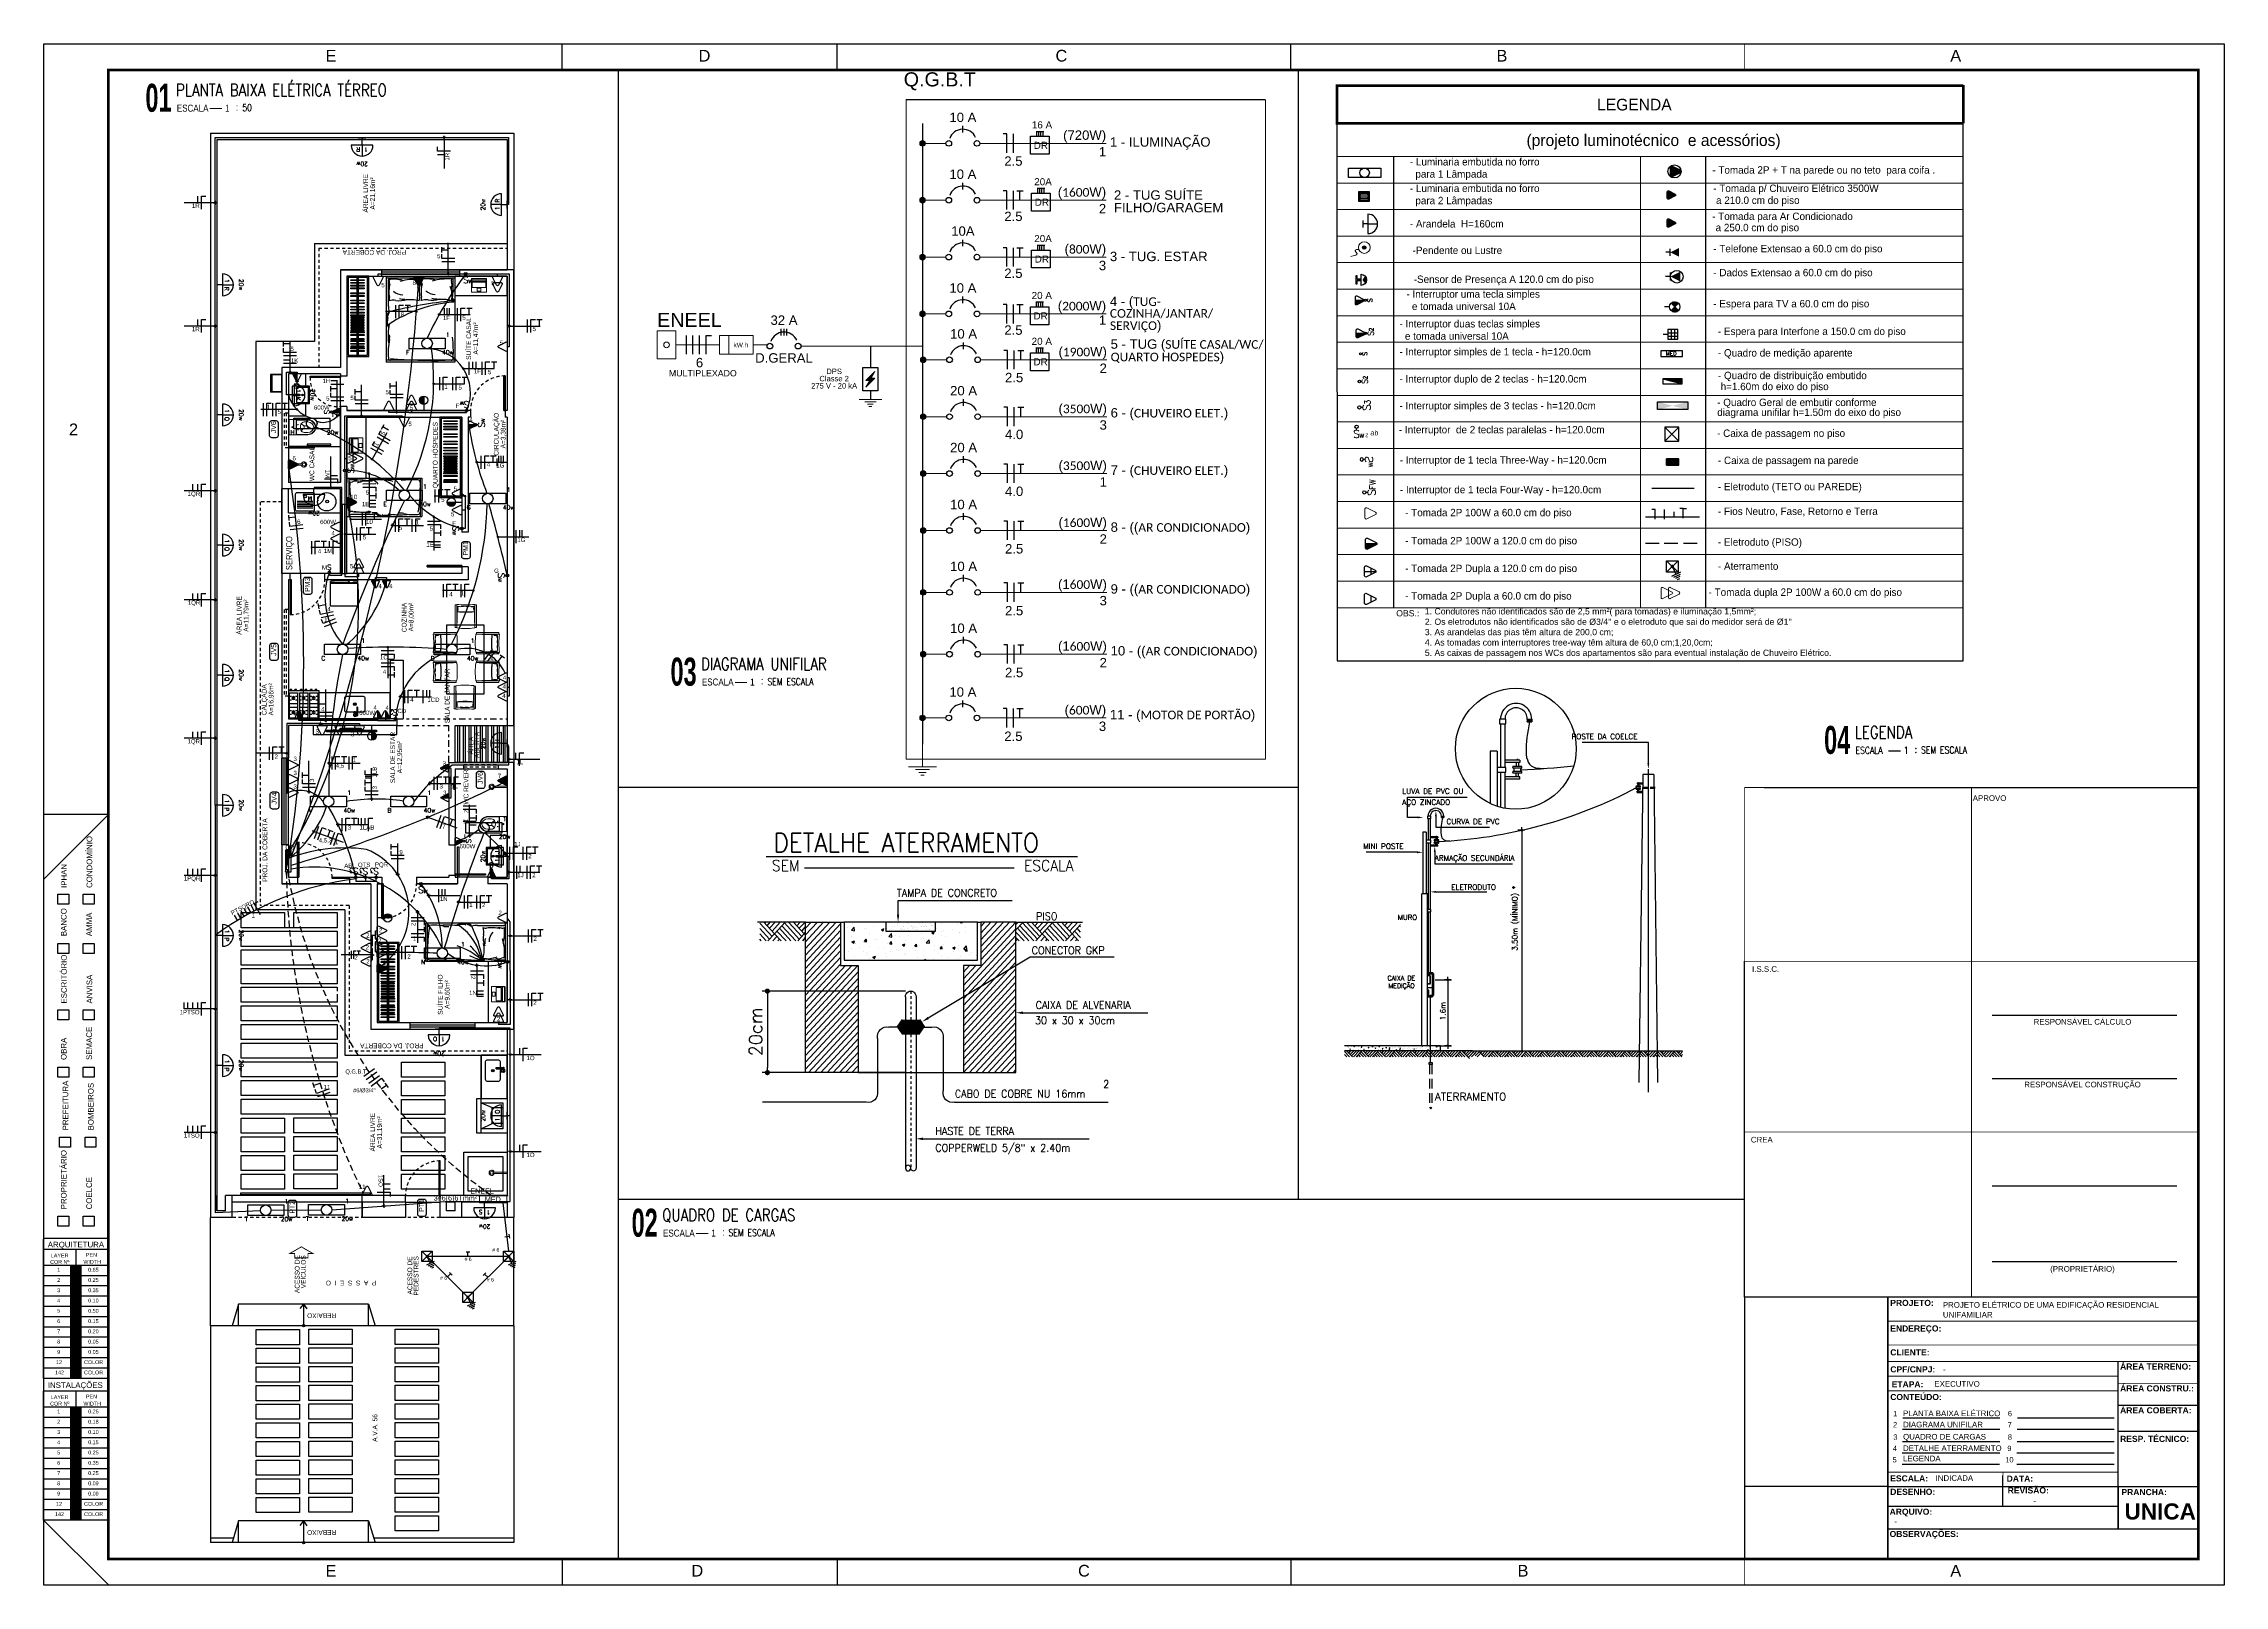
# Model space of a CAD drawing. Header units: millimetres. Extents: x 4005 to 7775, y 908 to 1848.
# Drawn here: x 4005.1 to 4089.2, y 908.3 to 967.7 of the extents above; entities outside this region: 1.
import ezdxf
from ezdxf.enums import TextEntityAlignment as Align

# ---------------------------------------------------------------- set-up
doc = ezdxf.new("R2010")
doc.units = ezdxf.units.MM
for name, pattern in [('AXES', [0.54, 0.3, -0.08, 0.08, -0.08]), ('CENTER2', [28.575, 19.05, -3.175, 3.175, -3.175]), ('CONTINU', [0]), ('DASHDOT', [1, 0.5, -0.25, 0, -0.25]), ('DASHDOT2', [0.5, 0.25, -0.125, 0, -0.125]), ('DASHED2', [0.375, 0.25, -0.125]), ('HIDDEN2', [0.1875, 0.125, -0.0625])]:
    doc.linetypes.add(name, pattern=pattern)
for name, color, linetype in [('-HIDRO', 8, 'Continuous'), ('01', 4, 'Continuous'), ('02', 2, 'Continuous'), ('050', 7, 'Continuous'), ('06', 2, 'Continuous'), ('1', 1, 'Continuous'), ('a-pem-m', 6, 'Continuous'), ('A-PEN-R', 1, 'Continuous'), ('A-PEN-Y', 2, 'Continuous'), ('A-TXT-Y', 8, 'Continuous'), ('AR-AUX1', 1, 'Continuous'), ('AR-AUX2', 2, 'Continuous'), ('CABO-ILUM', 3, 'Continuous'), ('CABO.ILUMI.SOLO', 6, 'Continuous'), ('CABO50', 190, 'CABO50ESC100'), ('COTAS', 7, 'Continuous'), ('COTAS01', 7, 'Continuous'), ('E-txt-g', 3, 'Continuous'), ('E-TXT-Y', 2, 'Continuous'), ('ELETRODUTO', 2, 'CONTINU'), ('ELETRODUTO CHAO', 2, 'DASHED2'), ('eletroduto parede e teto', 2, 'CONTINU'), ('ESPECIFICAÇÃO02', 7, 'Continuous'), ('ESQUADRIA', 3, 'Continuous'), ('FIACAO', 1, 'Continuous'), ('IPONTO', 2, 'Continuous'), ("LINHA - PROJETU'S", 1, 'Continuous'), ('LUMINO', 4, 'Continuous'), ('MOB', 251, 'Continuous'), ('MOVEIS', 7, 'Continuous'), ('P2', 1, 'Continuous'), ('PAR-W', 7, 'Continuous'), ('PONTOS_ELETRICOS', 2, 'Continuous'), ("PRANCHA - PROJETU'S", 7, 'Continuous'), ('SOMENTE_TUBULACAO', 2, 'Continuous'), ('TEXTO', 3, 'Continuous'), ('TEXTO2', 3, 'Continuous'), ('TEXTOS', 2, 'Continuous'), ('TXT_0', 7, 'Continuous')]:
    doc.layers.add(name, color=color, linetype=linetype)
for name, color, linetype, lineweight in [('DI-Disjuntor', 1, 'Continuous', 30), ('DI-Linhas do diagrama', 9, 'Continuous', 20), ('DI-Textos do diagrama', 7, 'Continuous', 20), ('DI-Título do diagrama', 3, 'Continuous', 30), ('E-Lay-9', 9, 'Continuous', 9), ('E-Txt-W', 7, 'Continuous', 20), ('estofado', 7, 'Continuous', 25), ('LEGENDA', 7, 'Continuous', 0)]:
    doc.layers.add(name, color=color, linetype=linetype, lineweight=lineweight)
doc.styles.add('ARIAL', font='arial.ttf', dxfattribs={"height": 2})
doc.styles.add('CARIMBO_DADOS', font='arial.ttf', dxfattribs={"height": 0.1})
doc.styles.add('CENTURY', font='GOTHIC.TTF')
doc.styles.add('F2', font='ARIALN.TTF')
doc.styles.add('HELVET', font='HELVET.SHX')
doc.styles.add('INTERRUPTOR', font='romant', dxfattribs={"height": 0.6})
doc.styles.add('PADRAO_TXT', font='romans.shx')
doc.styles.add('REG140', font='romans.shx', dxfattribs={"width": 0.8, "height": 0.35})
doc.styles.add('REG60', font='romans.shx', dxfattribs={"width": 0.8, "height": 0.15})
doc.styles.add('REG80', font='romans.shx', dxfattribs={"width": 0.8, "height": 0.2})
doc.styles.add('ROMANS', font='romans__.ttf', dxfattribs={"height": 0.1})
doc.styles.add('SANSSERIF2', font='sanssb__.ttf', dxfattribs={"width": 0.8})
doc.styles.get("Standard").update_dxf_attribs({"font": 'arial.ttf'})
doc.styles.add('TEXTOS', font='romans.shx', dxfattribs={"height": 0.1})
doc.linetypes.add('CABO50ESC100', pattern='A,0.4,-0.2,["+",Standard,S=0.2,R=0,X=-0.0666,Y=-0.1],-0.2', length=0.8)
doc.dimstyles.new('COTAS_EXTERNAS', dxfattribs={"dimtxt": 0.1, "dimasz": 0.01, "dimexe": 0, "dimexo": 0, "dimgap": 0.07, "dimtad": 1, "dimzin": 5, "dimdsep": 46, "dimtxsty": 'CARIMBO_DADOS', "dimblk1": 'CIRCULOS', "dimblk2": 'CIRCULOS', "dimsah": 1, "dimcen": 0, "dimse1": 1, "dimse2": 1, "dimclrd": 8, "dimclre": 8, "dimclrt": 230, "dimadec": 0, "dimazin": 0, "dimtfac": 100, "dimtix": 1, "dimtmove": 2, "dimatfit": 3, "dimldrblk": 'CIRCULOS', "dimfxl": 1, "dimtolj": 1, "dimtzin": 5, "dimarcsym": 0})

# ---------------------------------------------------------------- blocks, each defined once
blk = doc.blocks.new('TXT-AMB75')
at = {"layer": 'E-txt-g', "style": 'REG80', "width": 0.8, "flags": 8}
blk.add_attdef('TXT', text='', height=0.2, dxfattribs=at).set_placement((0.005, 0.296), align=Align.CENTER)
at = {"layer": 'E-Txt-W', "style": 'REG60', "width": 0.8, "flags": 8}
blk.add_attdef('TXT', text='', height=0.15, dxfattribs=at).set_placement((0.005, 0.027), align=Align.CENTER)
blk = doc.blocks.new('vaso-s')
at = {"color": 8}
for start, end in [(0, 180), (180, 0)]:
    blk.add_arc((0.08, 0), 0.0143, start, end, dxfattribs=at)
at = {"layer": 'E-Lay-9', "color": 8}
for p, q in [((0, 0.17), (0, 0)), ((0.426, 0.175), (0.005, 0.175)), ((0.16, 0.17), (0.16, 0.17)), ((0.16, 0.17), (0.16, 0)), ((0.426, 0.165), (0.165, 0.165)), ((0.17, 0), (0.17, 0.16)), ((0.213, 0.06), (0.189, 0.06)), ((0.201, 0.048), (0.201, 0.072)), ((0.341, 0.035), (0.341, 0)), ((0.391, 0.035), (0.341, 0.035)), ((0.431, 0.12), (0.346, 0.12)), ((0, -0.17), (0, 0)), ((0.426, -0.175), (0.005, -0.175)), ((0.16, -0.17), (0.16, 0)), ((0.16, -0.17), (0.16, -0.17)), ((0.426, -0.165), (0.165, -0.165)), ((0.17, 0), (0.17, -0.16)), ((0.213, -0.06), (0.189, -0.06)), ((0.201, -0.048), (0.201, -0.072)), ((0.341, -0.035), (0.341, 0)), ((0.391, -0.035), (0.341, -0.035)), ((0.431, -0.12), (0.346, -0.12))]:
    blk.add_line(p, q, dxfattribs=at)
for centre in [(0.201, 0.06), (0.201, -0.06)]:
    blk.add_circle(centre, 0.005, dxfattribs=at)
for centre, radius, start, end in [((0.005, 0.17), 0.005, 90, 180), ((0.155, 0.17), 0.005, 0, 90), ((0.165, 0.17), 0.00495, 180, 270), ((0.165, 0.16), 0.00495, 0, 90), ((0.518, -0.015), 0.262, 163.0355, 176.7233), ((0.346, 0.038), 0.0825, 90, 163.0355), ((0.375, 0.136), 0.107, 206.9395, 250.9647), ((0.391, -0.015), 0.05, 17.4576, 90), ((0.426, -0.015), 0.19, 4.5281, 90), ((0.426, -0.015), 0.18, 4.7802, 90), ((0.431, -0.015), 0.135, 6.3794, 90), ((0.005, -0.17), 0.005, 180, 270), ((0.155, -0.17), 0.005, 270, 0), ((0.165, -0.17), 0.00495, 90, 180), ((0.165, -0.16), 0.00495, 270, 0), ((0.518, 0.015), 0.262, 183.2767, 196.9645), ((0.346, -0.038), 0.0825, 196.9645, 270), ((0.375, -0.136), 0.107, 109.0353, 153.0605), ((0.391, 0.015), 0.05, 270, 342.5424), ((0.426, 0.015), 0.19, 270, 355.4719), ((0.426, 0.015), 0.18, 270, 355.2198), ((0.431, 0.015), 0.135, 270, 353.6206)]:
    blk.add_arc(centre, radius, start, end, dxfattribs=at)
blk = doc.blocks.new('Chuveiro')
at = {"layer": 'E-Lay-9', "color": 8}
for p, q in [((-0.031, 0.016), (-0.36, 0.016)), ((0.051, 0.016), (0.031, 0.016)), ((0.051, 0.016), (0.051, -0.016)), ((-0.031, -0.016), (-0.36, -0.016)), ((0.051, -0.016), (0.031, -0.016))]:
    blk.add_line(p, q, dxfattribs=at)
blk.add_circle((0, 0), 0.0348, dxfattribs=at)
for centre, radius, start, end in [((0, 0), 0.0624, 194.4775, 165.5225), ((0.009, 0), 0.0444, 339.4266, 20.5734)]:
    blk.add_arc(centre, radius, start, end, dxfattribs=at)
blk = doc.blocks.new('CUBA QUADRADA-flat-4-flat-1')
at = {"layer": 'MOB'}
blk.add_lwpolyline([(0, -0.2), (0.4, -0.2), (0.4, 0.2), (0, 0.2)], close=True, dxfattribs=at)
for points in [[(0.155, -0.02), (0.055, -0.03, -1), (0.055, 0.03), (0.155, 0.02, -1)], [(0.155, -0.01), (0.055, -0.02, -1), (0.055, 0.02), (0.155, 0.01, -1)]]:
    blk.add_lwpolyline(points, format="xyb", close=True, dxfattribs=at)
blk.add_lwpolyline([(0.1, -0.025), (0.1, -0.175), (0.375, -0.175), (0.375, 0.175), (0.1, 0.175), (0.1, 0.025)], dxfattribs=at)
for radius in [0.02, 0.0125]:
    blk.add_circle((0.238, 0), radius, dxfattribs=at)
blk = doc.blocks.new('Notebook')
at = {"layer": 'E-Lay-9', "color": 8}
for p, q in [((-0.175, 0.305), (-0.175, 0.3)), ((-0.175, 0.3), (-0.175, 0.265)), ((0.165, 0.315), (-0.165, 0.315)), ((-0.165, 0.255), (0.165, 0.255)), ((0.175, 0.3), (0.175, 0.305)), ((0.175, 0.265), (0.175, 0.3))]:
    blk.add_line(p, q, dxfattribs=at)
for points in [[(-0.165, 0), (0.165, 0, 0.414214), (0.175, 0.01), (0.175, 0.24, 0.414214), (0.165, 0.25), (-0.165, 0.25, 0.414214), (-0.175, 0.24), (-0.175, 0.01, 0.414214)], [(-0.165, 0.26), (0.165, 0.26, 0.414214), (0.17, 0.265), (0.17, 0.295, 0.414214), (0.165, 0.3), (-0.165, 0.3, 0.414214), (-0.17, 0.295), (-0.17, 0.265, 0.414214)]]:
    blk.add_lwpolyline(points, format="xyb", close=True, dxfattribs=at)
for points in [[(-0.155, 0.11), (0.155, 0.11), (0.155, 0.23), (-0.155, 0.23)], [(-0.105, 0.25), (-0.145, 0.25), (-0.145, 0.255), (-0.105, 0.255)], [(-0.045, 0.02), (0.045, 0.02), (0.045, 0.09), (-0.045, 0.09)], [(0.105, 0.25), (0.145, 0.25), (0.145, 0.255), (0.105, 0.255)]]:
    blk.add_lwpolyline(points, close=True, dxfattribs=at)
for centre, start, end in [((-0.165, 0.305), 90, 180), ((-0.165, 0.265), 180, 270), ((0.165, 0.305), 0, 90), ((0.165, 0.265), 270, 360)]:
    blk.add_arc(centre, 0.01, start, end, dxfattribs=at)
blk = doc.blocks.new('Fogão03_6')
at = {"layer": 'a-pem-m', "color": 8}
for p, q in [((-0.35, -0.65), (-0.35, 0)), ((-0.35, 0), (0.35, 0)), ((-0.35, 0), (0.35, 0)), ((-0.35, -0.65), (-0.35, 0)), ((-0.33, -0.59), (-0.33, -0.03)), ((-0.33, -0.59), (-0.33, -0.03)), ((-0.33, -0.103), (-0.28, -0.103)), ((-0.33, -0.103), (-0.28, -0.103)), ((-0.33, -0.186), (-0.28, -0.186)), ((-0.33, -0.186), (-0.28, -0.186)), ((-0.33, -0.269), (-0.137, -0.269)), ((-0.33, -0.269), (-0.137, -0.269)), ((-0.33, -0.351), (-0.137, -0.351)), ((-0.33, -0.351), (-0.137, -0.351)), ((-0.33, -0.434), (-0.28, -0.434)), ((-0.33, -0.434), (-0.28, -0.434)), ((-0.32, -0.02), (-0.147, -0.02)), ((-0.32, -0.02), (-0.147, -0.02)), ((-0.187, -0.103), (-0.137, -0.103)), ((-0.187, -0.103), (-0.137, -0.103)), ((-0.187, -0.186), (-0.137, -0.186)), ((-0.187, -0.186), (-0.137, -0.186)), ((-0.187, -0.434), (-0.137, -0.434)), ((-0.187, -0.434), (-0.137, -0.434)), ((-0.137, -0.59), (-0.137, -0.03)), ((-0.137, -0.59), (-0.137, -0.03)), ((-0.097, -0.59), (-0.097, -0.03)), ((-0.097, -0.59), (-0.097, -0.03)), ((-0.097, -0.103), (-0.047, -0.103)), ((-0.097, -0.103), (-0.047, -0.103)), ((-0.097, -0.186), (-0.047, -0.186)), ((-0.097, -0.186), (-0.047, -0.186)), ((-0.097, -0.269), (0.097, -0.269)), ((-0.097, -0.269), (0.097, -0.269)), ((-0.097, -0.351), (0.097, -0.351)), ((-0.097, -0.351), (0.097, -0.351)), ((-0.097, -0.434), (-0.047, -0.434)), ((-0.097, -0.434), (-0.047, -0.434)), ((-0.087, -0.02), (0.087, -0.02)), ((-0.087, -0.02), (0.087, -0.02)), ((0.047, -0.103), (0.097, -0.103)), ((0.047, -0.103), (0.097, -0.103)), ((0.047, -0.186), (0.097, -0.186)), ((0.047, -0.186), (0.097, -0.186)), ((0.047, -0.434), (0.097, -0.434)), ((0.047, -0.434), (0.097, -0.434)), ((0.097, -0.59), (0.097, -0.03)), ((0.097, -0.59), (0.097, -0.03)), ((0.137, -0.59), (0.137, -0.03)), ((0.137, -0.59), (0.137, -0.03)), ((0.137, -0.103), (0.187, -0.103)), ((0.137, -0.103), (0.187, -0.103)), ((0.137, -0.186), (0.187, -0.186)), ((0.137, -0.186), (0.187, -0.186)), ((0.137, -0.269), (0.33, -0.269)), ((0.137, -0.269), (0.33, -0.269)), ((0.137, -0.351), (0.33, -0.351)), ((0.137, -0.351), (0.33, -0.351)), ((0.137, -0.434), (0.187, -0.434)), ((0.137, -0.434), (0.187, -0.434)), ((0.147, -0.02), (0.32, -0.02)), ((0.147, -0.02), (0.32, -0.02)), ((0.28, -0.103), (0.33, -0.103)), ((0.28, -0.103), (0.33, -0.103)), ((0.28, -0.186), (0.33, -0.186)), ((0.28, -0.186), (0.33, -0.186)), ((0.28, -0.434), (0.33, -0.434)), ((0.28, -0.434), (0.33, -0.434)), ((0.33, -0.59), (0.33, -0.03)), ((0.33, -0.59), (0.33, -0.03)), ((0.35, -0.65), (0.35, 0)), ((0.35, -0.65), (0.35, 0)), ((-0.35, -0.65), (0.35, -0.65)), ((-0.35, -0.65), (0.35, -0.65)), ((-0.33, -0.517), (-0.28, -0.517)), ((-0.33, -0.517), (-0.28, -0.517)), ((-0.32, -0.6), (-0.147, -0.6)), ((-0.32, -0.6), (-0.147, -0.6)), ((-0.307, -0.65), (-0.307, -0.67)), ((-0.307, -0.65), (-0.307, -0.67)), ((-0.267, -0.66), (-0.307, -0.66)), ((-0.267, -0.66), (-0.307, -0.66)), ((-0.267, -0.67), (-0.307, -0.67)), ((-0.267, -0.67), (-0.307, -0.67)), ((-0.267, -0.65), (-0.267, -0.67)), ((-0.267, -0.65), (-0.267, -0.67)), ((-0.2, -0.65), (-0.2, -0.67)), ((-0.2, -0.65), (-0.2, -0.67)), ((-0.16, -0.66), (-0.2, -0.66)), ((-0.16, -0.66), (-0.2, -0.66)), ((-0.16, -0.67), (-0.2, -0.67)), ((-0.16, -0.67), (-0.2, -0.67)), ((-0.187, -0.517), (-0.137, -0.517)), ((-0.187, -0.517), (-0.137, -0.517)), ((-0.16, -0.65), (-0.16, -0.67)), ((-0.16, -0.65), (-0.16, -0.67)), ((-0.097, -0.517), (-0.047, -0.517)), ((-0.097, -0.517), (-0.047, -0.517)), ((-0.087, -0.6), (0.087, -0.6)), ((-0.087, -0.6), (0.087, -0.6)), ((-0.073, -0.65), (-0.073, -0.67)), ((-0.073, -0.65), (-0.073, -0.67)), ((-0.034, -0.66), (-0.073, -0.66)), ((-0.034, -0.66), (-0.073, -0.66)), ((-0.034, -0.67), (-0.073, -0.67)), ((-0.034, -0.67), (-0.073, -0.67)), ((-0.034, -0.65), (-0.034, -0.67)), ((-0.034, -0.65), (-0.034, -0.67)), ((0.034, -0.65), (0.034, -0.67)), ((0.034, -0.65), (0.034, -0.67)), ((0.073, -0.66), (0.034, -0.66)), ((0.073, -0.66), (0.034, -0.66)), ((0.073, -0.67), (0.034, -0.67)), ((0.073, -0.67), (0.034, -0.67)), ((0.047, -0.517), (0.097, -0.517)), ((0.047, -0.517), (0.097, -0.517)), ((0.073, -0.65), (0.073, -0.67)), ((0.073, -0.65), (0.073, -0.67)), ((0.137, -0.517), (0.187, -0.517)), ((0.137, -0.517), (0.187, -0.517)), ((0.147, -0.6), (0.32, -0.6)), ((0.147, -0.6), (0.32, -0.6)), ((0.16, -0.65), (0.16, -0.67)), ((0.16, -0.65), (0.16, -0.67)), ((0.2, -0.66), (0.16, -0.66)), ((0.2, -0.66), (0.16, -0.66)), ((0.2, -0.67), (0.16, -0.67)), ((0.2, -0.67), (0.16, -0.67)), ((0.2, -0.65), (0.2, -0.67)), ((0.2, -0.65), (0.2, -0.67)), ((0.267, -0.65), (0.267, -0.67)), ((0.267, -0.65), (0.267, -0.67)), ((0.307, -0.66), (0.267, -0.66)), ((0.307, -0.66), (0.267, -0.66)), ((0.307, -0.67), (0.267, -0.67)), ((0.307, -0.67), (0.267, -0.67)), ((0.28, -0.517), (0.33, -0.517)), ((0.28, -0.517), (0.33, -0.517)), ((0.307, -0.65), (0.307, -0.67)), ((0.307, -0.65), (0.307, -0.67))]:
    blk.add_line(p, q, dxfattribs=at)
for centre, radius in [((-0.233, -0.144), 0.0341), ((-0.233, -0.144), 0.0341), ((-0.233, -0.476), 0.0341), ((-0.233, -0.476), 0.0341), ((-0.233, -0.144), 0.02), ((-0.233, -0.144), 0.02), ((-0.233, -0.476), 0.02), ((-0.233, -0.476), 0.02), ((0, -0.144), 0.0341), ((0, -0.144), 0.0341), ((0, -0.476), 0.0341), ((0, -0.476), 0.0341), ((0, -0.144), 0.02), ((0, -0.144), 0.02), ((0, -0.476), 0.02), ((0, -0.476), 0.02), ((0.233, -0.144), 0.0341), ((0.233, -0.144), 0.0341), ((0.233, -0.476), 0.0341), ((0.233, -0.476), 0.0341), ((0.233, -0.144), 0.02), ((0.233, -0.144), 0.02), ((0.233, -0.476), 0.02), ((0.233, -0.476), 0.02)]:
    blk.add_circle(centre, radius, dxfattribs=at)
for centre, start, end in [((-0.32, -0.03), 89.9995, 179.9996), ((-0.32, -0.03), 89.9995, 179.9996), ((-0.147, -0.03), 359.9996, 89.9995), ((-0.147, -0.03), 359.9996, 89.9995), ((-0.087, -0.03), 89.9995, 179.9996), ((-0.087, -0.03), 89.9995, 179.9996), ((0.087, -0.03), 359.9996, 89.9995), ((0.087, -0.03), 359.9996, 89.9995), ((0.147, -0.03), 89.9995, 179.9996), ((0.147, -0.03), 89.9995, 179.9996), ((0.32, -0.03), 359.9996, 89.9995), ((0.32, -0.03), 359.9996, 89.9995), ((-0.32, -0.59), 179.9996, 269.9995), ((-0.32, -0.59), 179.9996, 269.9995), ((-0.147, -0.59), 269.9995, 359.9996), ((-0.147, -0.59), 269.9995, 359.9996), ((-0.087, -0.59), 179.9996, 269.9995), ((-0.087, -0.59), 179.9996, 269.9995), ((0.087, -0.59), 269.9995, 359.9996), ((0.087, -0.59), 269.9995, 359.9996), ((0.147, -0.59), 179.9996, 269.9995), ((0.147, -0.59), 179.9996, 269.9995), ((0.32, -0.59), 269.9995, 359.9996), ((0.32, -0.59), 269.9995, 359.9996)]:
    blk.add_arc(centre, 0.01, start, end, dxfattribs=at)
blk = doc.blocks.new('GELAD-VS')
at = {"color": 8}
blk.add_line((-0.096, -0.313), (-0.096, -0.315), dxfattribs=at)
for points in [[(-0.295, 0.27), (0.34, 0.27)], [(-0.295, 0.27), (-0.295, -0.252)], [(0.34, 0.27), (0.34, -0.252)], [(-0.295, -0.252), (0.34, -0.252)], [(-0.292, -0.267), (-0.292, -0.286), (-0.291, -0.29), (-0.291, -0.294), (-0.289, -0.298), (-0.286, -0.301), (-0.283, -0.304), (-0.28, -0.306), (-0.276, -0.308), (-0.272, -0.309), (-0.269, -0.309), (-0.265, -0.31), (-0.261, -0.31), (-0.258, -0.31), (-0.254, -0.311), (-0.251, -0.311), (-0.247, -0.312), (-0.243, -0.312), (-0.24, -0.312), (-0.236, -0.313), (-0.232, -0.313), (-0.228, -0.313), (-0.225, -0.314), (-0.221, -0.314), (-0.218, -0.314), (-0.214, -0.315), (-0.21, -0.315), (-0.206, -0.315), (-0.203, -0.315), (-0.199, -0.315), (-0.196, -0.315), (-0.192, -0.316), (-0.188, -0.316), (-0.184, -0.316), (-0.181, -0.316), (-0.177, -0.316), (-0.174, -0.316), (-0.17, -0.317), (-0.166, -0.317), (-0.162, -0.317), (-0.159, -0.317), (-0.155, -0.317), (-0.151, -0.317), (-0.148, -0.317), (-0.144, -0.317), (-0.14, -0.317), (-0.137, -0.317), (-0.133, -0.317), (-0.129, -0.316), (-0.126, -0.316), (-0.122, -0.316), (-0.118, -0.316), (-0.115, -0.316), (-0.111, -0.316), (-0.107, -0.315), (-0.104, -0.315), (-0.1, -0.315), (-0.096, -0.315)], [(-0.29, -0.265), (-0.29, -0.265), (-0.29, -0.265), (-0.29, -0.265), (-0.29, -0.265), (-0.29, -0.265), (-0.29, -0.265), (-0.291, -0.265), (-0.291, -0.265), (-0.291, -0.266), (-0.291, -0.266), (-0.291, -0.266), (-0.291, -0.266), (-0.291, -0.266), (-0.291, -0.266), (-0.291, -0.267)], [(-0.124, -0.265), (-0.29, -0.265)], [(-0.286, -0.252), (-0.286, -0.265)], [(-0.264, -0.265), (-0.264, -0.265), (-0.264, -0.265), (-0.264, -0.265), (-0.264, -0.265), (-0.264, -0.265), (-0.264, -0.265), (-0.264, -0.265), (-0.264, -0.265)], [(-0.262, -0.267), (-0.262, -0.266), (-0.262, -0.266), (-0.262, -0.266), (-0.262, -0.266), (-0.262, -0.266), (-0.262, -0.266), (-0.262, -0.265), (-0.263, -0.265), (-0.263, -0.265), (-0.263, -0.265), (-0.264, -0.265), (-0.264, -0.265)], [(-0.262, -0.267), (-0.262, -0.269)], [(-0.249, -0.283), (-0.251, -0.282), (-0.254, -0.281), (-0.256, -0.28), (-0.258, -0.278), (-0.26, -0.276), (-0.261, -0.274), (-0.262, -0.271), (-0.262, -0.269)], [(-0.112, -0.265), (-0.146, -0.275), (-0.18, -0.281), (-0.215, -0.284), (-0.249, -0.283)], [(-0.124, -0.265), (-0.122, -0.265), (-0.121, -0.265), (-0.119, -0.265), (-0.119, -0.265), (-0.118, -0.265)], [(-0.121, -0.265), (-0.122, -0.265)], [(-0.118, -0.265), (-0.118, -0.265)], [(-0.112, -0.265), (-0.113, -0.265), (-0.113, -0.265), (-0.113, -0.265), (-0.114, -0.265), (-0.114, -0.265), (-0.114, -0.265), (-0.115, -0.265), (-0.116, -0.265), (-0.116, -0.265), (-0.117, -0.265), (-0.118, -0.265), (-0.118, -0.265)], [(-0.118, -0.265), (-0.118, -0.265)], [(-0.112, -0.265), (-0.096, -0.265)], [(-0.097, -0.265), (-0.112, -0.265), (-0.112, -0.265), (-0.112, -0.265), (-0.112, -0.265), (-0.112, -0.265)], [(-0.097, -0.265), (-0.097, -0.265), (-0.097, -0.265), (-0.097, -0.265), (-0.097, -0.265), (-0.097, -0.265), (-0.097, -0.265), (-0.097, -0.265), (-0.097, -0.265), (-0.097, -0.265), (-0.097, -0.265), (-0.097, -0.265), (-0.097, -0.265)], [(-0.096, -0.265), (0.34, -0.265)], [(-0.096, -0.265), (-0.096, -0.265), (-0.096, -0.265), (-0.096, -0.265), (-0.096, -0.266)], [(-0.096, -0.265), (-0.096, -0.266)], [(-0.096, -0.265), (-0.096, -0.309)], [(-0.096, -0.265), (-0.096, -0.314), (-0.096, -0.309)], [(-0.096, -0.266), (-0.096, -0.308)], [(-0.096, -0.267), (-0.096, -0.267)], [(-0.096, -0.308), (-0.096, -0.308), (-0.096, -0.308)], [(-0.096, -0.311), (-0.096, -0.311), (-0.096, -0.311), (-0.096, -0.311), (-0.096, -0.311), (-0.096, -0.31), (-0.096, -0.31), (-0.096, -0.31), (-0.096, -0.31), (-0.096, -0.31), (-0.096, -0.31), (-0.096, -0.309), (-0.096, -0.309), (-0.096, -0.309), (-0.096, -0.308), (-0.096, -0.308)], [(-0.096, -0.309), (-0.096, -0.31)], [(-0.096, -0.31), (-0.096, -0.311)], [(-0.096, -0.311), (-0.096, -0.311)], [(-0.096, -0.311), (-0.096, -0.314)], [(-0.096, -0.312), (-0.096, -0.312)], [(-0.096, -0.313), (-0.096, -0.313)], [(-0.08, -0.314), (-0.084, -0.314), (-0.096, -0.314), (-0.096, -0.314)], [(-0.066, -0.314), (-0.071, -0.314), (-0.08, -0.314)], [(-0.066, -0.265), (-0.066, -0.265), (-0.066, -0.265), (-0.066, -0.265), (-0.066, -0.265), (-0.066, -0.265), (-0.066, -0.265), (-0.066, -0.265), (-0.066, -0.265), (-0.066, -0.265), (-0.066, -0.265), (-0.066, -0.265), (-0.066, -0.265), (-0.066, -0.265), (-0.066, -0.265), (-0.066, -0.265), (-0.066, -0.265), (-0.066, -0.265), (-0.066, -0.265), (-0.066, -0.265), (-0.066, -0.265)], [(-0.066, -0.314), (0.245, -0.315)], [(0.158, -0.265), (0.142, -0.265)], [(0.142, -0.265), (0.158, -0.265), (0.158, -0.265), (0.158, -0.265), (0.158, -0.265), (0.158, -0.265)], [(0.158, -0.265), (0.158, -0.265), (0.159, -0.265), (0.159, -0.265), (0.159, -0.265), (0.16, -0.265), (0.16, -0.265), (0.161, -0.265), (0.161, -0.265), (0.162, -0.265), (0.163, -0.265), (0.164, -0.265), (0.164, -0.265)], [(0.164, -0.265), (0.164, -0.265)], [(0.164, -0.265), (0.164, -0.265)], [(0.169, -0.265), (0.168, -0.265), (0.167, -0.265), (0.165, -0.265), (0.165, -0.265), (0.164, -0.265)], [(0.167, -0.265), (0.168, -0.265)], [(0.169, -0.265), (0.336, -0.265)], [(0.219, -0.316), (0.219, -0.316)], [(0.227, -0.316), (0.227, -0.316)], [(0.318, -0.309), (0.315, -0.309), (0.311, -0.31), (0.307, -0.31), (0.304, -0.31), (0.3, -0.311), (0.296, -0.311), (0.292, -0.312), (0.289, -0.312), (0.286, -0.312), (0.282, -0.313), (0.278, -0.313), (0.274, -0.313), (0.27, -0.314), (0.267, -0.314), (0.263, -0.314), (0.26, -0.315), (0.256, -0.315), (0.252, -0.315), (0.249, -0.315), (0.245, -0.315)], [(0.309, -0.265), (0.309, -0.265), (0.309, -0.265), (0.309, -0.265), (0.309, -0.265), (0.309, -0.265), (0.309, -0.265)], [(0.338, -0.286), (0.337, -0.29), (0.336, -0.294), (0.335, -0.298), (0.332, -0.301), (0.329, -0.304), (0.325, -0.306), (0.322, -0.308), (0.318, -0.309)], [(0.332, -0.252), (0.332, -0.265)], [(0.338, -0.266), (0.338, -0.266), (0.338, -0.266), (0.338, -0.266), (0.338, -0.266), (0.338, -0.266), (0.338, -0.266), (0.338, -0.266), (0.337, -0.265), (0.337, -0.265), (0.336, -0.265), (0.336, -0.265), (0.336, -0.265), (0.336, -0.265), (0.336, -0.265), (0.336, -0.265)], [(0.338, -0.267), (0.338, -0.286)]]:
    blk.add_lwpolyline(points, dxfattribs=at)
blk = doc.blocks.new('A$C656368A0')
at = {"layer": 'COTAS01', "color": 8}
for p, q in [((0, 1.196), (0, 0)), ((0, 1.196), (0.55, 1.196)), ((0.11, 0.997), (0.11, 0.635)), ((0.15, 0.997), (0.15, 0.635)), ((0.19, 0.997), (0.19, 0.635)), ((0.23, 0.997), (0.23, 0.635)), ((0.27, 0.997), (0.27, 0.635)), ((0, 0), (0.55, 0))]:
    blk.add_line(p, q, dxfattribs=at)
for centre in [(0.374, 0.816), (0.259, 0.305)]:
    blk.add_circle(centre, 0.0307, dxfattribs=at)
at = {"layer": 'ESPECIFICAÇÃO02', "color": 8}
blk.add_lwpolyline([(0.466, 0.633, -0.414214), (0.436, 0.603), (0.065, 0.603, -0.414214), (0.035, 0.633), (0.035, 1.003, -0.414214), (0.065, 1.033), (0.436, 1.033, -0.414214), (0.466, 1.003)], format="xyb", close=True, dxfattribs=at)
blk.add_circle((0.254, 0.315), 0.212, dxfattribs=at)
blk = doc.blocks.new('Cuba coz')
at = {"color": 8}
blk.add_line((7.5, -4.5), (7.5, -2.4), dxfattribs=at)
for points in [[(6.7, 1.7), (6, 1.7, 0.546464), (4.4, -0.7, -0.10784), (4.5, -1.1), (4.5, -5.5)], [(11.7, 2.5), (8, 2.5, 0.133256), (7.3, 2.3, 0.106756), (6.7, 1.8, 0.082828), (6.3, 1, 0.071352), (6.2, 0, 0.071352), (6.3, -1, 0.082828), (6.7, -1.8, 0.106756), (7.3, -2.3, 0.133256), (8, -2.5), (11.7, -2.5)], [(13.4, -6.5), (13.4, -20, 0.414214), (17.4, -24), (44.4, -24, 0.414214), (48.4, -20), (48.4, 20, 0.414214), (44.4, 24), (17.4, 24, 0.414214), (13.4, 20), (13.4, 0.7)], [(4.4, -0.7, 0.293273), (6, -1.8), (6.7, -1.8)], [(13.4, -1), (13.4, -4.5, 0.414214)]]:
    blk.add_lwpolyline(points, format="xyb", dxfattribs=at)
for points in [[(11.7, -2.5, 0.133256), (12.4, -2.3, 0.106756), (13, -1.8, 0.082828), (13.3, -1, 0.071352), (13.5, 0, 0.071352), (13.3, 1, 0.082828), (13, 1.8, 0.106756), (12.4, 2.3, 0.133256), (11.7, 2.5, 0.133256), (11.1, 2.3, 0.106756), (10.5, 1.8, 0.082828), (10.1, 1, 0.071352), (10, 0, 0.071352), (10.1, -1, 0.082828), (10.5, -1.8, 0.106756), (11.1, -2.3, 0.133256)], [(12.5, 0.7, 0.133256), (12.3, 0.7, 0.106756), (12.1, 0.5, 0.082828), (12, 0.3, 0.071352), (11.9, 0, 0.071352), (12, -0.3, 0.082828), (12.1, -0.5, 0.106756), (12.3, -0.7, 0.133256), (12.5, -0.8, 0.133256), (12.7, -0.7, 0.106756), (12.8, -0.5, 0.082828), (13, -0.3, 0.071352), (13, 0, 0.071352), (13, 0.3, 0.082828), (12.8, 0.5, 0.106756), (12.7, 0.7, 0.133256)], [(6, -6.5), (23, -6.5, 1), (23, -4.5), (6, -4.5, 1)]]:
    blk.add_lwpolyline(points, format="xyb", close=True, dxfattribs=at)
for radius in [3, 1.75]:
    blk.add_circle((30.9, 0), radius, dxfattribs=at)
for centre, radius, start, end in [((6, 0), 3.5, 45.5847, 244.6231), ((6, -5.5), 1.5, 41.8103, 318.1897), ((6, 0), 3.5, 295.3769, 314.4153), ((23, -5.5), 1.25, 233.1301, 126.8699)]:
    blk.add_arc(centre, radius, start, end, dxfattribs=at)
blk = doc.blocks.new('Seta')
at = {"color": 2, "const_width": 2}
blk.add_lwpolyline([(10, 15), (10, 26), (25, 0), (10, -26), (10, -15), (0, -15), (0, 15)], close=True, dxfattribs=at)
blk = doc.blocks.new('Poltrona Star marrom')
at = {"layer": 'estofado', "color": 8, "lineweight": 20, "ltscale": 0.1}
for p, q in [((0, 0), (0, -0.78)), ((-0.05, -0.02), (-0.05, -0.78)), ((-0.05, -0.02), (0, -0.02)), ((0.62, -0.78), (0.62, -0.02)), ((0.62, -0.02), (0.67, -0.02)), ((0.67, -0.78), (0.67, -0.02)), ((-0.05, -0.78), (0, -0.78)), ((0.62, -0.78), (0.67, -0.78))]:
    blk.add_line(p, q, dxfattribs=at)
at = {"layer": 'estofado', "color": 8, "lineweight": 5, "ltscale": 0.1}
blk.add_line((0.62, -0.02), (0.62, 0), dxfattribs=at)
for centre, radius, start, end in [((0.31, 2.832), 2.848, 263.75212, 276.24788), ((0.309, -0.165), 0.296, 165.01213, 194.98787), ((0.31, -2.807), 2.748, 83.92241, 96.07759), ((-0.276, -0.165), 0.308, 343.0375, 16.9625), ((0.31, 2.478), 2.748, 263.92241, 276.07759), ((0.896, -0.165), 0.308, 163.0375, 196.9625), ((0.311, -0.165), 0.296, 345.01213, 14.98787), ((0.02, -0.78), 0.02, 180, 270), ((0.31, 1.687), 2.504, 263.34982, 276.65018), ((0.6, -0.78), 0.02, 270, 0)]:
    blk.add_arc(centre, radius, start, end, dxfattribs=at)
at = {"layer": 'MOVEIS', "color": 8, "lineweight": 5, "ltscale": 0.1}
for points in [[(0.019, -0.075), (0.019, -0.075), (0.019, -0.075)], [(0.019, -0.255), (0.019, -0.255)], [(0.601, -0.075), (0.601, -0.075)], [(0.601, -0.255), (0.601, -0.255)]]:
    blk.add_lwpolyline(points, close=True, dxfattribs=at)
for centre, radius, start, end in [((-4.905, -0.39), 4.92, 355.45388, 4.54612), ((-0.276, -0.165), 0.322, 345.99406, 14.00594), ((0.31, 2.478), 2.734, 264.26244, 275.73756), ((5.525, -0.39), 4.92, 175.45388, 184.54612)]:
    blk.add_arc(centre, radius, start, end, dxfattribs=at)
at = {"layer": 'MOVEIS', "color": 8, "linetype": 'AXES', "lineweight": 5, "ltscale": 0.1}
for centre, radius, start, end in [((0.31, -2.807), 2.734, 84.26244, 95.73756), ((0.896, -0.165), 0.322, 165.99406, 194.00594)]:
    blk.add_arc(centre, radius, start, end, dxfattribs=at)
blk = doc.blocks.new('luminaria1')
at = {"layer": 'PONTOS_ELETRICOS'}
blk.add_lwpolyline([(-0.413, -0.121), (-0.413, 0.121), (0.413, 0.121), (0.413, -0.121)], close=True, dxfattribs=at)
blk.add_circle((0, 0), 0.121, dxfattribs=at)
at = {"layer": 'TXT_0', "style": 'PADRAO_TXT', "flags": 8}
for tag, p in [('CI', (0.477, 0.202)), ('CO', (-0.443, -0.205)), ('PO', (0.479, -0.205))]:
    blk.add_attdef(tag, text='', height=0.1, dxfattribs=at).set_placement(p, align=Align.MIDDLE)
blk = doc.blocks.new('luminaria3')
at = {"layer": 'PONTOS_ELETRICOS'}
for p, q in [((-0.09, 0), (0.09, 0)), ((0, 0.133), (0, 0.383)), ((0, 0.133), (0, 0))]:
    blk.add_line(p, q, dxfattribs=at)
blk.add_lwpolyline([(0.25, 0.133, 1), (-0.25, 0.133)], format="xyb", close=True, dxfattribs=at)
at = {"layer": 'TXT_0', "style": 'PADRAO_TXT', "flags": 8}
for tag, p in [('PO', (-0.001, 0.563)), ('CI', (-0.089, 0.232)), ('CO', (0.091, 0.229))]:
    blk.add_attdef(tag, text='', height=0.1, dxfattribs=at).set_placement(p, align=Align.MIDDLE)
blk = doc.blocks.new('I_i3')
at = {"layer": 'PONTOS_ELETRICOS'}
blk.add_line((0, -0.065), (0, -0.032), dxfattribs=at)
blk.add_circle((0, 0), 0.0317, dxfattribs=at)
at = {"layer": 'PONTOS_ELETRICOS', "style": 'INTERRUPTOR'}
blk.add_text('S', height=0.15, dxfattribs=at).set_placement((0, -0.14), align=Align.MIDDLE)
blk.add_text('3', height=0.113, dxfattribs=at).set_placement((0.051, -0.213))
blk = doc.blocks.new('T_tb')
at = {"layer": 'PONTOS_ELETRICOS'}
blk.add_lwpolyline([(0, -0.085), (0, 0.085, -0.557537), (0.036, 0.107), (0.205, 0.022, -0.618034), (0.205, -0.022), (0.036, -0.107, -0.557537)], format="xyb", close=True, dxfattribs=at)
blk = doc.blocks.new('T_tm')
at = {"layer": 'PONTOS_ELETRICOS'}
blk.add_hatch(color=256, dxfattribs=at).paths.add_polyline_path([(0.175, -0.018, 0.284079), (0.186, 0), (0.011, 0), (0.011, -0.068, 0.557537), (0.04, -0.086)])
blk.add_line((0.186, 0), (0.011, 0), dxfattribs=at)
blk.add_lwpolyline([(0.011, -0.068), (0.011, 0.068, -0.557537), (0.04, 0.086), (0.175, 0.018, -0.618034), (0.175, -0.018), (0.04, -0.086, -0.557537)], format="xyb", close=True, dxfattribs=at)
blk = doc.blocks.new('qdlf')
at = {"layer": 'PONTOS_ELETRICOS'}
blk.add_line((-0.25, 0.065), (0.25, -0.065), dxfattribs=at)
blk.add_lwpolyline([(-0.25, -0.065), (0.25, -0.065), (0.25, 0.065), (-0.25, 0.065)], close=True, dxfattribs=at)
blk.add_solid([(0.25, -0.065), (0.25, 0.065), (0.25, -0.065), (-0.25, 0.065)], dxfattribs=at)
blk = doc.blocks.new('I_iw')
at = {"layer": 'PONTOS_ELETRICOS'}
blk.add_line((0, -0.065), (0, -0.032), dxfattribs=at)
blk.add_circle((0, 0), 0.0317, dxfattribs=at)
at = {"layer": 'PONTOS_ELETRICOS', "style": 'INTERRUPTOR'}
blk.add_text('S', height=0.15, dxfattribs=at).set_placement((0, -0.14), align=Align.MIDDLE)
blk.add_text('w', height=0.113, dxfattribs=at).set_placement((0.051, -0.213))
blk = doc.blocks.new('I_i1')
at = {"layer": 'PONTOS_ELETRICOS'}
blk.add_line((0, -0.08), (0, -0.053), dxfattribs=at)
blk.add_circle((0, -0.028), 0.0254, dxfattribs=at)
at = {"layer": 'PONTOS_ELETRICOS', "style": 'INTERRUPTOR'}
blk.add_text('S', height=0.12, dxfattribs=at).set_placement((0, -0.14), align=Align.MIDDLE)
blk = doc.blocks.new('T_ttv')
at = {"layer": 'PONTOS_ELETRICOS'}
blk.add_hatch(color=256, dxfattribs=at).paths.add_polyline_path([(0.143, 0), (0.336, 0, 1)])
blk.add_line((0.336, 0), (0, 0), dxfattribs=at)
blk.add_circle((0.24, 0), 0.0968, dxfattribs=at)
blk = doc.blocks.new('T_ta')
at = {"layer": 'PONTOS_ELETRICOS'}
blk.add_hatch(color=256, dxfattribs=at).paths.add_polyline_path([(0.036, 0.107, 0.557537), (0, 0.085), (0, -0.085, 0.557537), (0.036, -0.107), (0.205, -0.022, 0.618034), (0.205, 0.022)])
blk.add_lwpolyline([(0, -0.085), (0, 0.085, -0.557537), (0.036, 0.107), (0.205, 0.022, -0.618034), (0.205, -0.022), (0.036, -0.107, -0.557537)], format="xyb", close=True, dxfattribs=at)
blk = doc.blocks.new('*U876', base_point=(4832.9, -1567.2))
for p, q in [((4804.4, -1552.2), (4801.4, -1552.2)), ((4804.4, -1552.2), (4804.4, -1557.2)), ((4804.4, -1552.2), (4832.9, -1552.2)), ((4804.4, -1567.2), (4804.4, -1557.2)), ((4832.9, -1567.2), (4804.4, -1567.2)), ((4861.4, -1552.2), (4832.9, -1552.2)), ((4832.9, -1567.2), (4861.4, -1567.2)), ((4861.4, -1552.2), (4861.4, -1557.2)), ((4861.4, -1552.2), (4864.4, -1552.2)), ((4861.4, -1567.2), (4861.4, -1557.2))]:
    blk.add_line(p, q)
blk.add_text('MED', height=10.8).set_placement((4832.4, -1559.8), align=Align.MIDDLE_CENTER)
blk = doc.blocks.new('*U877', base_point=(8491.6, 4881.8))
at = {"linetype": 'Continuous'}
for p, q in [((8479.6, 4869.8), (8503.6, 4893.8)), ((8479.6, 4893.8), (8503.6, 4869.8)), ((8479.6, 4893.8), (8503.6, 4893.8)), ((8479.6, 4869.8), (8479.6, 4893.8)), ((8508, 4889.4), (8493.3, 4882.6)), ((8503.6, 4893.8), (8503.6, 4869.8)), ((8503.8, 4898.5), (8512.2, 4880.3)), ((8508.3, 4897.8), (8514.6, 4884.2)), ((8512.8, 4897.1), (8517, 4888)), ((8517.2, 4896.4), (8519.3, 4891.9)), ((8503.6, 4869.8), (8479.6, 4869.8))]:
    blk.add_line(p, q, dxfattribs=at)
at = {"linetype": 'Continuous', "const_width": 3.68}
blk.add_lwpolyline([(8489.7, 4881.8, 1), (8493.4, 4881.8, 1)], format="xyb", close=True, dxfattribs=at)
blk = doc.blocks.new('f_nr')
at = {"layer": 'FIACAO', "color": 4}
for points in [[(-0.041, 0), (-0.041, 0.151)], [(0.041, -0.149), (0.041, 0.151), (0.141, 0.151)]]:
    blk.add_lwpolyline(points, dxfattribs=at)
blk = doc.blocks.new('f_r')
at = {"layer": 'FIACAO', "color": 4}
blk.add_lwpolyline([(0, 0), (0, 0.15)], dxfattribs=at)
blk = doc.blocks.new('f_fnt')
at = {"layer": 'FIACAO', "color": 4}
for points in [[(-0.08, -0.15), (-0.08, 0.15)], [(0, -0.15), (0, 0.15), (0.1, 0.15)], [(0.135, 0.15), (0.26, 0.15)], [(0.195, 0), (0.195, 0.15)]]:
    blk.add_lwpolyline(points, dxfattribs=at)
blk = doc.blocks.new('f_f')
at = {"layer": 'FIACAO', "color": 4}
blk.add_lwpolyline([(0, -0.15), (0, 0.15)], dxfattribs=at)
blk = doc.blocks.new('I_i2')
at = {"layer": 'PONTOS_ELETRICOS'}
blk.add_line((0, -0.065), (0, -0.032), dxfattribs=at)
blk.add_circle((0, 0), 0.0317, dxfattribs=at)
at = {"layer": 'PONTOS_ELETRICOS', "style": 'INTERRUPTOR'}
blk.add_text('S', height=0.15, dxfattribs=at).set_placement((0, -0.14), align=Align.MIDDLE)
blk.add_text('2', height=0.113, dxfattribs=at).set_placement((0.051, -0.213))
blk = doc.blocks.new('CIRCULOS')
at = {"layer": 'COTAS'}
for p, q in [((-4, 0), (4, 0)), ((0, 4), (0, -4))]:
    blk.add_line(p, q, dxfattribs=at)
for radius in [2, 1]:
    blk.add_circle((0, 0), radius, dxfattribs=at)
blk = doc.blocks.new('f_fr')
at = {"layer": 'FIACAO'}
for points in [[(-0.04, -0.15), (-0.04, 0.15)], [(0.04, 0), (0.04, 0.15)]]:
    blk.add_lwpolyline(points, dxfattribs=at)
blk = doc.blocks.new('f_fn')
at = {"layer": 'FIACAO'}
for points in [[(-0.04, -0.15), (-0.04, 0.15)], [(0.04, -0.15), (0.04, 0.15), (0.14, 0.15)]]:
    blk.add_lwpolyline(points, dxfattribs=at)
blk = doc.blocks.new('pendente')
h = blk.add_hatch(color=256)
h.set_gradient(color1=(87, 87, 255), color2=(71, 71, 255), tint=1)
h.paths.add_polyline_path([(968.906, -265.557, 1), (968.821, -265.557, 1)])
at = {"lineweight": 20}
blk.add_circle((968.864, -265.557), 0.15, dxfattribs=at)
blk.add_circle((968.864, -265.557), 0.0424)
blk.add_open_spline([(968.724, -265.611), (968.691, -265.606), (968.563, -265.616), (968.741, -265.734), (968.588, -265.769), (968.535, -265.779), (968.516, -265.784)], degree=3, knots=[0.0463101, 0.0463101, 0.0463101, 0.0463101, 0.1196654, 0.2264433, 0.3363036, 0.4034662, 0.4034662, 0.4034662, 0.4034662], dxfattribs=at)
blk = doc.blocks.new('*U902', base_point=(4832.9, -1417.2))
for p, q in [((4842.9, -1417.2), (4832.9, -1417.2)), ((4842.9, -1425.2), (4842.9, -1409.2))]:
    blk.add_line(p, q)
blk.add_trace([(4842.9, -1417.2), (4862.9, -1427.2), (4862.9, -1407.2)])
blk = doc.blocks.new('*X901')
at = {"color": 0}
for p, q in [((340.7, 364.6), (342.9, 366.7)), ((340.7, 350.4), (347.8, 357.5)), ((341.1, 364.1), (344.4, 367.4)), ((341.2, 350), (348.2, 357)), ((341.6, 363.7), (345.6, 367.7)), ((341.7, 349.6), (348.6, 356.6)), ((342, 363.2), (346.6, 367.8)), ((342.2, 349.3), (349.1, 356.2)), ((342.5, 362.8), (347.5, 367.8)), ((342.8, 349), (349.5, 355.7)), ((342.9, 362.3), (348.3, 367.8)), ((343.3, 361.9), (349.1, 367.7)), ((343.4, 348.7), (350, 355.3)), ((343.8, 361.5), (349.9, 367.5)), ((344, 348.4), (350.4, 354.8)), ((344.2, 361), (350.5, 367.3)), ((344.7, 360.6), (351.2, 367.1)), ((344.7, 348.2), (350.9, 354.4)), ((345.1, 360.1), (351.8, 366.8)), ((345.4, 348), (351.3, 353.9)), ((345.6, 359.7), (352.4, 366.5)), ((346, 359.3), (352.9, 366.2)), ((346.1, 347.9), (351.7, 353.5)), ((346.4, 358.8), (353.4, 365.8)), ((346.9, 358.4), (353.9, 365.4)), ((347, 347.8), (352.2, 353.1)), ((347.3, 357.9), (354.4, 365)), ((347.8, 347.8), (352.6, 352.6)), ((348.8, 347.9), (353.1, 352.2)), ((349.9, 348.1), (353.5, 351.7)), ((351.2, 348.6), (353.9, 351.3)), ((353.2, 349.7), (354.4, 350.9))]:
    blk.add_line(p, q, dxfattribs=at)
blk = doc.blocks.new('*U903', base_point=(4832.9, -1517.2))
for p, q in [((4859.9, -1524.3), (4845.8, -1510.1)), ((4859.9, -1510.1), (4845.8, -1524.3)), ((4842.9, -1517.2), (4832.9, -1517.2))]:
    blk.add_line(p, q)
blk.add_circle((4852.9, -1517.2), 10)
blk.add_blockref('*X901', (4505.4, -1875))
blk = doc.blocks.new('*U904', base_point=(4832.9, -1467.2))
for p, q in [((4842.9, -1467.2), (4832.9, -1467.2)), ((4862.9, -1457.2), (4842.9, -1457.2)), ((4842.9, -1457.2), (4842.9, -1477.2)), ((4842.9, -1463.9), (4862.9, -1463.9)), ((4842.9, -1470.5), (4862.9, -1470.5)), ((4842.9, -1477.2), (4862.9, -1477.2)), ((4849.5, -1457.2), (4849.5, -1477.2)), ((4856.2, -1457.2), (4856.2, -1477.2)), ((4862.9, -1477.2), (4862.9, -1457.2))]:
    blk.add_line(p, q)
blk = doc.blocks.new('*U905', base_point=(8491.6, 4881.8))
at = {"linetype": 'Continuous'}
for p, q in [((8479.6, 4869.8), (8503.6, 4893.8)), ((8479.6, 4893.8), (8503.6, 4869.8)), ((8479.6, 4893.8), (8503.6, 4893.8)), ((8479.6, 4869.8), (8479.6, 4893.8)), ((8503.6, 4869.8), (8479.6, 4869.8)), ((8508, 4889.4), (8493.3, 4882.6)), ((8503.6, 4893.8), (8503.6, 4869.8)), ((8503.8, 4898.5), (8512.2, 4880.3)), ((8508.3, 4897.8), (8514.6, 4884.2)), ((8512.8, 4897.1), (8517, 4888)), ((8517.2, 4896.4), (8519.3, 4891.9))]:
    blk.add_line(p, q, dxfattribs=at)
at = {"linetype": 'Continuous', "const_width": 3.68}
blk.add_lwpolyline([(8489.7, 4881.8, 1), (8493.4, 4881.8, 1)], format="xyb", close=True, dxfattribs=at)
blk = doc.blocks.new('SENSOR')
at = {"layer": 'PONTOS_ELETRICOS'}
blk.add_hatch(color=256, dxfattribs=at).paths.add_polyline_path([(0.019, -0.147, 0.264366), (0.101, -0.147, 0.769988)])
for p, q in [((0, 0), (0.051, 0)), ((0.051, 0), (0.12, 0)), ((-0.023, -0.075), (0.143, -0.075)), ((0.06, -0.075), (0.06, -0.019))]:
    blk.add_line(p, q, dxfattribs=at)
for points in [[(0.051, -0.075), (0.051, -0.019), (0, -0.019), (0, 0), (0.051, 0)], [(0.038, 0), (0.051, 0)], [(0.07, 0), (0.083, 0)], [(0.07, 0), (0.12, 0), (0.12, -0.019), (0.07, -0.019), (0.07, -0.075)], [(0.083, -0.019), (0.07, -0.019)]]:
    blk.add_lwpolyline(points, dxfattribs=at)
for centre, radius, start, end in [((0.06, -0.075), 0.0832, 180, 0), ((0.06, -0.158), 0.0425, 14.8083, 165.1917)]:
    blk.add_arc(centre, radius, start, end, dxfattribs=at)
blk = doc.blocks.new('DR Tetrapolar')
at = {"layer": 'DI-Disjuntor', "linetype": 'Continuous'}
for p, q in [((6561.4, 1698.7), (6561.4, 1706.1)), ((6564.6, 1698.7), (6564.6, 1706.1)), ((6567.7, 1698.7), (6567.7, 1706.1)), ((6570.9, 1698.7), (6570.9, 1706.1))]:
    blk.add_line(p, q, dxfattribs=at)
at = {"layer": 'P2'}
blk.add_line((6560.4, 1706.1), (6571.9, 1706.1), dxfattribs=at)
blk.add_lwpolyline([(6552.3, 1698.7), (6580, 1698.7), (6580, 1671.8), (6552.3, 1671.8)], close=True, dxfattribs=at)
at = {"layer": 'P2', "insert": (6567.6, 1679.9), "char_height": 10.59, "width": 50.832, "attachment_point": 8, "line_spacing_factor": 0.798, "style": 'ARIAL'}
blk.add_mtext('DR', dxfattribs=at)
blk = doc.blocks.new('DPS')
at = {"layer": 'DI-Linhas do diagrama', "linetype": 'Continuous'}
blk.add_hatch(color=256, dxfattribs=at).paths.add_polyline_path([(3385.424, 218.518), (3385.247, 218.341), (3385.322, 218.341), (3385.247, 218.211), (3385.424, 218.388), (3385.349, 218.388)])
at = {"layer": 'DI-Disjuntor', "linetype": 'Continuous'}
blk.add_lwpolyline([(3385.186, 218.592), (3385.484, 218.592), (3385.484, 218.137), (3385.186, 218.137)], close=True, dxfattribs=at)
at = {"layer": 'DI-Linhas do diagrama', "linetype": 'Continuous'}
for p, q in [((3385.424, 218.518), (3385.247, 218.341)), ((3385.247, 218.211), (3385.424, 218.388)), ((3385.247, 218.341), (3385.322, 218.341)), ((3385.322, 218.341), (3385.247, 218.211)), ((3385.349, 218.388), (3385.424, 218.518)), ((3385.424, 218.388), (3385.349, 218.388))]:
    blk.add_line(p, q, dxfattribs=at)
blk = doc.blocks.new('medi')
at = {"layer": 'PONTOS_ELETRICOS'}
blk.add_lwpolyline([(-0.282, -0.074), (0.282, -0.074), (0.282, 0.074), (-0.282, 0.074)], close=True, dxfattribs=at)
at = {"layer": 'TXT_0', "style": 'PADRAO_TXT'}
blk.add_text('MED', height=0.1, dxfattribs=at).set_placement((-0.148, -0.049))
blk = doc.blocks.new('ADFSGASDFG')
at = {"layer": "PRANCHA - PROJETU'S"}
h = blk.add_hatch(color=1, dxfattribs=at)
h.set_gradient(color1=(255, 0, 0), color2=(255, 0, 0), tint=1)
h.paths.add_polyline_path([(278.03, 60.265), (277.634, 60.265), (277.634, 59.869), (278.03, 59.869)])
h = blk.add_hatch(color=1, dxfattribs=at)
h.set_gradient(color1=(255, 255, 0), color2=(255, 255, 0), tint=1)
h.paths.add_polyline_path([(278.03, 59.473), (278.03, 59.869), (277.634, 59.869), (277.634, 59.473)])
h = blk.add_hatch(color=1, dxfattribs=at)
h.set_gradient(color1=(0, 255, 0), color2=(0, 255, 0), tint=1)
h.paths.add_polyline_path([(278.03, 59.473), (277.634, 59.473), (277.634, 59.077), (278.03, 59.077)])
h = blk.add_hatch(color=1, dxfattribs=at)
h.set_gradient(color1=(0, 255, 255), color2=(0, 255, 255), tint=1)
h.paths.add_polyline_path([(278.03, 59.077), (277.634, 59.077), (277.634, 58.681), (278.03, 58.681)])
h = blk.add_hatch(color=1, dxfattribs=at)
h.set_gradient(color1=(0, 0, 255), color2=(0, 0, 255), tint=1)
h.paths.add_polyline_path([(278.03, 58.681), (277.634, 58.681), (277.634, 58.285), (278.03, 58.285)])
h = blk.add_hatch(color=1, dxfattribs=at)
h.set_gradient(color1=(255, 0, 255), color2=(255, 0, 255), tint=1)
h.paths.add_polyline_path([(278.03, 58.285), (277.634, 58.285), (277.634, 57.889), (278.03, 57.889)])
h = blk.add_hatch(color=1, dxfattribs=at)
h.set_gradient(color1=(255, 255, 255), tint=1)
h.paths.add_polyline_path([(278.03, 57.889), (277.634, 57.889), (277.634, 57.493), (278.03, 57.493)])
h = blk.add_hatch(color=1, dxfattribs=at)
h.set_gradient(color1=(128, 128, 128), color2=(128, 128, 128), tint=1)
h.paths.add_polyline_path([(278.03, 57.493), (277.634, 57.493), (277.634, 57.097), (278.03, 57.097)])
h = blk.add_hatch(color=1, dxfattribs=at)
h.set_gradient(color1=(192, 192, 192), color2=(192, 192, 192), tint=1)
h.paths.add_polyline_path([(278.03, 57.097), (277.634, 57.097), (277.634, 56.701), (278.03, 56.701)])
h = blk.add_hatch(color=1, dxfattribs=at)
h.set_gradient(color1=(204, 0, 0), color2=(204, 0, 0), tint=1)
h.paths.add_polyline_path([(278.03, 56.305), (278.03, 56.701), (277.634, 56.701), (277.634, 56.305)])
h = blk.add_hatch(color=1, dxfattribs=at)
h.set_gradient(color1=(0, 153, 204), color2=(0, 153, 204), tint=1)
h.paths.add_polyline_path([(278.03, 56.305), (277.634, 56.305), (277.634, 55.909), (278.03, 55.909)])
h = blk.add_hatch(color=1, dxfattribs=at)
h.set_gradient(color1=(255, 0, 0), color2=(255, 0, 0), tint=1)
h.paths.add_polyline_path([(278.03, 54.802), (277.634, 54.802), (277.634, 54.406), (278.03, 54.406)])
h = blk.add_hatch(color=1, dxfattribs=at)
h.set_gradient(color1=(255, 255, 0), color2=(255, 255, 0), tint=1)
h.paths.add_polyline_path([(278.03, 54.01), (278.03, 54.406), (277.634, 54.406), (277.634, 54.01)])
h = blk.add_hatch(color=1, dxfattribs=at)
h.set_gradient(color1=(0, 255, 0), color2=(0, 255, 0), tint=1)
h.paths.add_polyline_path([(278.03, 54.01), (277.634, 54.01), (277.634, 53.614), (278.03, 53.614)])
h = blk.add_hatch(color=1, dxfattribs=at)
h.set_gradient(color1=(0, 255, 255), color2=(0, 255, 255), tint=1)
h.paths.add_polyline_path([(278.03, 53.614), (277.634, 53.614), (277.634, 53.218), (278.03, 53.218)])
h = blk.add_hatch(color=1, dxfattribs=at)
h.set_gradient(color1=(0, 0, 255), color2=(0, 0, 255), tint=1)
h.paths.add_polyline_path([(278.03, 53.218), (277.634, 53.218), (277.634, 52.822), (278.03, 52.822)])
h = blk.add_hatch(color=1, dxfattribs=at)
h.set_gradient(color1=(255, 0, 255), color2=(255, 0, 255), tint=1)
h.paths.add_polyline_path([(278.03, 52.822), (277.634, 52.822), (277.634, 52.426), (278.03, 52.426)])
h = blk.add_hatch(color=1, dxfattribs=at)
h.set_gradient(color1=(255, 255, 255), tint=1)
h.paths.add_polyline_path([(278.03, 52.426), (277.634, 52.426), (277.634, 52.03), (278.03, 52.03)])
h = blk.add_hatch(color=1, dxfattribs=at)
h.set_gradient(color1=(128, 128, 128), color2=(128, 128, 128), tint=1)
h.paths.add_polyline_path([(278.03, 52.03), (277.634, 52.03), (277.634, 51.634), (278.03, 51.634)])
h = blk.add_hatch(color=1, dxfattribs=at)
h.set_gradient(color1=(192, 192, 192), color2=(192, 192, 192), tint=1)
h.paths.add_polyline_path([(278.03, 51.634), (277.634, 51.634), (277.634, 51.238), (278.03, 51.238)])
h = blk.add_hatch(color=1, dxfattribs=at)
h.set_gradient(color1=(204, 0, 0), color2=(204, 0, 0), tint=1)
h.paths.add_polyline_path([(278.03, 50.842), (278.03, 51.238), (277.634, 51.238), (277.634, 50.842)])
h = blk.add_hatch(color=1, dxfattribs=at)
h.set_gradient(color1=(0, 153, 204), color2=(0, 153, 204), tint=1)
h.paths.add_polyline_path([(278.03, 50.842), (277.634, 50.842), (277.634, 50.446), (278.03, 50.446)])
at = {"layer": "PRANCHA - PROJETU'S", "color": 1}
for p, q in [((360.678, 107.346), (276.578, 107.346)), ((276.578, 107.346), (276.578, 47.946)), ((296.578, 106.346), (296.578, 107.346)), ((307.178, 106.346), (307.178, 107.346)), ((360.678, 47.946), (360.678, 107.346)), ((279.078, 77.646), (276.578, 75.146)), ((279.078, 77.646), (276.578, 77.646)), ((279.078, 47.946), (276.578, 50.446)), ((296.578, 48.946), (296.578, 47.946)), ((307.178, 48.946), (307.178, 47.946)), ((307.178, 48.946), (307.178, 47.946)), ((276.578, 47.946), (360.678, 47.946))]:
    blk.add_line(p, q, dxfattribs=at)
at = {"layer": "PRANCHA - PROJETU'S"}
for p, q in [((279.086, 61.299), (276.578, 61.299)), ((276.578, 55.909), (276.578, 61.272)), ((279.086, 60.876), (276.578, 60.876)), ((279.086, 60.876), (276.578, 60.876)), ((277.832, 60.265), (277.832, 60.876)), ((279.086, 60.876), (279.086, 55.909)), ((279.086, 60.265), (276.578, 60.265)), ((279.086, 59.869), (276.578, 59.869)), ((277.634, 55.909), (277.634, 60.265)), ((278.03, 55.909), (278.03, 60.265)), ((279.086, 59.473), (276.578, 59.473)), ((279.086, 59.077), (276.578, 59.077)), ((279.086, 58.681), (276.578, 58.681)), ((279.086, 58.285), (276.578, 58.285)), ((279.086, 57.889), (276.578, 57.889)), ((279.086, 57.493), (276.578, 57.493)), ((279.086, 57.097), (276.578, 57.097)), ((279.086, 56.701), (276.578, 56.701)), ((279.086, 56.305), (276.578, 56.305)), ((279.086, 55.909), (276.578, 55.909)), ((279.086, 55.413), (276.578, 55.413)), ((276.578, 50.446), (276.578, 55.413)), ((279.086, 54.802), (276.578, 54.802)), ((277.634, 50.446), (277.634, 54.802)), ((277.832, 54.802), (277.832, 55.413)), ((278.03, 50.446), (278.03, 54.802)), ((279.086, 55.413), (279.086, 50.446)), ((279.086, 54.406), (276.578, 54.406)), ((279.086, 54.01), (276.578, 54.01)), ((279.086, 53.614), (276.578, 53.614)), ((279.086, 53.218), (276.578, 53.218)), ((279.086, 52.822), (276.578, 52.822)), ((279.086, 52.426), (276.578, 52.426)), ((279.086, 52.03), (276.578, 52.03)), ((279.086, 51.634), (276.578, 51.634)), ((279.086, 51.238), (276.578, 51.238)), ((279.086, 50.842), (276.578, 50.842)), ((279.086, 50.446), (276.578, 50.446))]:
    blk.add_line(p, q, dxfattribs=at)
at = {"layer": "PRANCHA - PROJETU'S", "color": 4, "const_width": 0.1}
blk.add_lwpolyline([(279.078, 106.346), (359.678, 106.346), (359.678, 48.946), (279.078, 48.946)], close=True, dxfattribs=at)
at = {"layer": "PRANCHA - PROJETU'S"}
for points in [[(277.13, 74.573), (277.548, 74.573), (277.548, 74.187), (277.13, 74.187)], [(278.109, 74.573), (278.526, 74.573), (278.526, 74.187), (278.109, 74.187)], [(277.13, 72.674), (277.548, 72.674), (277.548, 72.289), (277.13, 72.289)], [(278.109, 72.674), (278.526, 72.674), (278.526, 72.289), (278.109, 72.289)], [(277.13, 70.118), (277.548, 70.118), (277.548, 69.732), (277.13, 69.732)], [(278.109, 70.118), (278.526, 70.118), (278.526, 69.732), (278.109, 69.732)], [(277.13, 67.904), (277.548, 67.904), (277.548, 67.518), (277.13, 67.518)], [(278.109, 67.904), (278.526, 67.904), (278.526, 67.518), (278.109, 67.518)], [(277.197, 65.206), (277.615, 65.206), (277.615, 64.821), (277.197, 64.821)], [(278.176, 65.206), (278.594, 65.206), (278.594, 64.821), (278.176, 64.821)], [(277.13, 62.158), (277.548, 62.158), (277.548, 61.773), (277.13, 61.773)], [(278.109, 62.158), (278.526, 62.158), (278.526, 61.773), (278.109, 61.773)]]:
    blk.add_lwpolyline(points, close=True, dxfattribs=at)
at = {"layer": "PRANCHA - PROJETU'S", "color": 50, "linetype": 'Continuous', "style": 'ARIAL'}
for s, p in [('E', (287.661, 106.896)), ('D', (302.065, 106.896)), ('C', (315.828, 106.896)), ('2', (277.732, 92.496)), ('E', (287.661, 48.496)), ('D', (301.788, 48.496)), ('C', (316.698, 48.496)), ('C', (316.698, 48.496))]:
    blk.add_text(s, height=0.45, dxfattribs=at).set_placement(p, align=Align.MIDDLE)
at = {"layer": "PRANCHA - PROJETU'S", "color": 2, "style": 'ARIAL'}
for s, height, p in [('CONDOMÍNIO', 0.2168, (278.235, 74.816)), ('IPHAN', 0.2168, (277.256, 74.816)), ('BANCO', 0.2168, (277.245, 72.956)), ('AMMA', 0.2168, (278.224, 72.956)), ('ESCRITÓRIO', 0.2168, (277.256, 70.361)), ('ANVISA', 0.2168, (278.235, 70.361)), ('OBRA', 0.2168, (277.245, 68.185)), ('SEMACE', 0.2168, (278.224, 68.185)), ('PREFEITURA', 0.2168, (277.312, 65.469)), ('BOMBEIROS', 0.2168, (278.291, 65.469)), ('PROPRIETÁRIO', 0.21676, (277.245, 62.426)), ('COELCE', 0.2168, (278.224, 62.426))]:
    blk.add_text(s, height=height, rotation=90, dxfattribs=at).set_placement(p, align=Align.TOP_LEFT)
for s, p in [('ARQUITETURA', (276.74, 61.176)), ('INSTALAÇÕES', (276.74, 55.759))]:
    blk.add_text(s, height=0.21676, dxfattribs=at).set_placement(p, align=Align.TOP_LEFT)
at = {"layer": "PRANCHA - PROJETU'S", "style": 'ARIAL'}
for s, height, p in [('LAYER', 0.1479, (276.858, 60.724)), ('PEN', 0.1479, (278.211, 60.747)), ('COR Nº', 0.1479, (276.83, 60.474)), ('2', 0.148, (277.102, 59.777)), ('1', 0.148, (277.102, 60.173)), ('WIDTH', 0.1479, (278.113, 60.474)), ('0.65', 0.1479, (278.298, 60.173)), ('0.25', 0.1479, (278.298, 59.777)), ('4', 0.148, (277.102, 58.985)), ('3', 0.148, (277.102, 59.381)), ('0.35', 0.1479, (278.298, 59.381)), ('0.10', 0.1479, (278.298, 58.985)), ('5', 0.148, (277.102, 58.589)), ('6', 0.148, (277.102, 58.193)), ('0.50', 0.1479, (278.298, 58.589)), ('0.15', 0.1479, (278.298, 58.193)), ('8', 0.148, (277.102, 57.401)), ('7', 0.148, (277.102, 57.797)), ('0.20', 0.1479, (278.298, 57.797)), ('0.05', 0.1479, (278.298, 57.401)), ('12', 0.1479, (277.055, 56.609)), ('9', 0.148, (277.102, 57.005)), ('COLOR', 0.1479, (278.138, 56.609)), ('0.05', 0.1479, (278.298, 57.005)), ('142', 0.1479, (277.02, 56.213)), ('COLOR', 0.1479, (278.138, 56.213)), ('COR Nº', 0.1479, (276.83, 55.011)), ('LAYER', 0.1479, (276.858, 55.261)), ('1', 0.148, (277.102, 54.71)), ('WIDTH', 0.1479, (278.113, 55.011)), ('PEN', 0.1479, (278.211, 55.284)), ('0.25', 0.1479, (278.298, 54.71)), ('3', 0.148, (277.102, 53.918)), ('2', 0.148, (277.102, 54.314)), ('0.18', 0.1479, (278.298, 54.314)), ('0.10', 0.1479, (278.298, 53.918)), ('4', 0.148, (277.102, 53.522)), ('5', 0.148, (277.102, 53.126)), ('0.15', 0.1479, (278.298, 53.522)), ('0.25', 0.1479, (278.298, 53.126)), ('6', 0.148, (277.102, 52.73)), ('7', 0.148, (277.102, 52.334)), ('0.35', 0.1479, (278.298, 52.73)), ('0.25', 0.1479, (278.298, 52.334)), ('8', 0.148, (277.102, 51.938)), ('9', 0.148, (277.102, 51.542)), ('0.09', 0.1479, (278.298, 51.938)), ('0.09', 0.1479, (278.298, 51.542)), ('142', 0.1479, (277.02, 50.75)), ('12', 0.1479, (277.055, 51.146)), ('COLOR', 0.1479, (278.138, 51.146)), ('COLOR', 0.1479, (278.138, 50.75))]:
    blk.add_text(s, height=height, dxfattribs=at).set_placement(p, align=Align.TOP_LEFT)
blk = doc.blocks.new('CRBODADOSÇ')
at = {"layer": "PRANCHA - PROJETU'S", "color": 3}
blk.add_line((164.825, 196.917), (165.288, 196.917), dxfattribs=at)
at = {"layer": "PRANCHA - PROJETU'S", "color": 3, "style": 'REG80', "width": 0.8}
for s, p in [('ESCALA', (163.548, 196.799)), ('1', (165.407, 196.799)), (':', (165.829, 196.842))]:
    blk.add_text(s, height=0.27, dxfattribs=at).set_placement(p)
at = {"layer": "PRANCHA - PROJETU'S", "color": 2, "style": 'REG140', "width": 0.8}
for tag, p in [('PROJETO', (163.521, 198.067)), ('DESENHO', (163.516, 197.395))]:
    blk.add_attdef(tag, p, '', height=0.472, dxfattribs=at)
at = {"layer": "PRANCHA - PROJETU'S", "style": 'SANSSERIF2', "width": 0.6}
blk.add_attdef('00', text='', height=1.08, dxfattribs=at).set_placement((162.84, 196.795), align=Align.CENTER)
at = {"layer": "PRANCHA - PROJETU'S", "color": 3, "style": 'REG80', "width": 0.8}
blk.add_attdef('ESCALA', (166.075, 196.813), '', height=0.27, dxfattribs=at)
blk = doc.blocks.new('IND_DES')
at = {"layer": 'E-Txt-W', "color": 7}
blk.add_line((0.027, -0.243), (0.198, -0.243), dxfattribs=at)
at = {"layer": 'E-txt-g', "color": 7, "style": 'F2'}
for s, p in [('ESCALA', (-0.446, -0.286)), ('1', (0.243, -0.286)), (':', (0.399, -0.271))]:
    blk.add_text(s, height=0.1, dxfattribs=at).set_placement(p)
blk.add_attdef('ESCALA', (0.49, -0.281), '', height=0.1, dxfattribs=at)
at = {"layer": 'E-Txt-W', "color": 6, "style": 'F2'}
blk.add_attdef('00', text='', height=0.4, dxfattribs=at).set_placement((-0.708, -0.288), align=Align.CENTER)
at = {"layer": 'E-TXT-Y', "color": 7, "style": 'F2'}
for tag, p in [('PROJETO', (-0.456, 0.183)), ('DESENHO', (-0.458, -0.066))]:
    blk.add_attdef(tag, p, '', height=0.175, dxfattribs=at)
blk = doc.blocks.new('*X915')
at = {"color": 0}
for p, q in [((4.704, 10.891), (5.573, 11.76)), ((4.704, 11.068), (5.396, 11.76)), ((4.704, 11.245), (5.219, 11.76)), ((4.704, 11.422), (5.042, 11.76)), ((4.704, 11.598), (4.866, 11.76)), ((4.704, 10.715), (5.704, 11.715)), ((4.704, 10.538), (5.704, 11.538)), ((9.204, 10.088), (10.704, 11.588)), ((9.704, 11.649), (9.815, 11.76)), ((9.704, 11.472), (9.992, 11.76)), ((9.704, 11.295), (10.169, 11.76)), ((9.704, 11.118), (10.346, 11.76)), ((9.704, 10.942), (10.522, 11.76)), ((9.704, 10.765), (10.699, 11.76)), ((4.704, 10.361), (5.704, 11.361)), ((4.704, 10.184), (5.704, 11.184)), ((4.704, 10.007), (5.704, 11.007)), ((9.204, 9.911), (10.704, 11.411)), ((9.204, 9.734), (10.704, 11.234)), ((9.204, 9.558), (10.704, 11.058)), ((4.704, 9.831), (5.704, 10.831)), ((4.704, 9.654), (5.704, 10.654)), ((4.704, 9.124), (6.198, 10.617)), ((4.704, 9.3), (6.021, 10.617)), ((4.704, 9.477), (5.844, 10.617)), ((4.704, 8.947), (6.204, 10.447)), ((9.204, 9.381), (10.704, 10.881)), ((9.204, 9.204), (10.704, 10.704)), ((9.204, 10.442), (9.38, 10.617)), ((9.204, 10.265), (9.557, 10.617)), ((9.204, 9.027), (10.704, 10.527)), ((4.704, 8.77), (6.204, 10.27)), ((4.704, 8.593), (6.204, 10.093)), ((4.704, 8.416), (6.204, 9.916)), ((9.204, 8.851), (10.704, 10.351)), ((9.204, 8.674), (10.704, 10.174)), ((9.204, 8.497), (10.704, 9.997)), ((9.204, 8.32), (10.704, 9.82)), ((4.704, 8.24), (6.204, 9.74)), ((4.704, 8.063), (6.204, 9.563)), ((4.704, 7.886), (6.204, 9.386)), ((4.786, 7.791), (6.204, 9.209)), ((9.204, 8.143), (10.704, 9.643)), ((9.204, 7.967), (10.704, 9.467)), ((9.205, 7.791), (10.704, 9.29)), ((4.963, 7.791), (6.204, 9.033)), ((5.139, 7.791), (6.204, 8.856)), ((5.316, 7.791), (6.204, 8.679)), ((9.382, 7.791), (10.704, 9.113)), ((9.559, 7.791), (10.704, 8.936)), ((9.736, 7.791), (10.704, 8.76)), ((5.493, 7.791), (6.204, 8.502)), ((5.67, 7.791), (6.204, 8.325)), ((5.847, 7.791), (6.204, 8.149)), ((9.912, 7.791), (10.704, 8.583)), ((10.089, 7.791), (10.704, 8.406)), ((10.266, 7.791), (10.704, 8.229)), ((6.023, 7.791), (6.204, 7.972)), ((6.2, 7.791), (6.204, 7.795)), ((10.443, 7.791), (10.704, 8.052)), ((10.62, 7.791), (10.704, 7.876))]:
    blk.add_line(p, q, dxfattribs=at)
blk = doc.blocks.new('*X912')
at = {"color": 0}
for p, q in [((5.904, 11.656), (5.904, 11.656)), ((6.012, 11.577), (6.09, 11.659)), ((6.012, 11.577), (6.101, 11.564)), ((6.04, 11.753), (6.04, 11.753)), ((6.101, 11.564), (6.09, 11.659)), ((6.381, 11.633), (6.381, 11.633)), ((6.438, 11.633), (6.438, 11.633)), ((6.631, 11.666), (6.631, 11.666)), ((6.867, 11.592), (6.937, 11.619)), ((6.867, 11.592), (6.917, 11.559)), ((6.917, 11.559), (6.937, 11.619)), ((6.971, 11.611), (6.971, 11.611)), ((7.865, 11.532), (7.865, 11.532)), ((8.304, 11.512), (8.374, 11.539)), ((8.304, 11.512), (8.354, 11.479)), ((8.354, 11.479), (8.374, 11.539)), ((8.448, 11.632), (8.448, 11.632)), ((8.573, 11.543), (8.573, 11.543)), ((8.584, 11.764), (8.584, 11.764)), ((8.639, 11.571), (8.639, 11.571)), ((8.89, 11.604), (8.89, 11.604)), ((9.032, 11.732), (9.032, 11.732)), ((9.107, 11.52), (9.107, 11.52)), ((9.117, 11.783), (9.124, 11.791)), ((9.117, 11.783), (9.177, 11.778)), ((9.177, 11.778), (9.175, 11.791)), ((9.268, 11.654), (9.268, 11.654)), ((9.271, 11.512), (9.271, 11.512)), ((5.92, 11.01), (5.92, 11.01)), ((6.015, 11.087), (6.015, 11.087)), ((6.027, 11.42), (6.027, 11.42)), ((6.027, 11.27), (6.097, 11.297)), ((6.027, 11.27), (6.077, 11.236)), ((6.077, 11.236), (6.097, 11.297)), ((6.116, 11.231), (6.116, 11.231)), ((6.118, 11.239), (6.118, 11.239)), ((6.243, 11.122), (6.243, 11.122)), ((6.355, 11.012), (6.355, 11.012)), ((6.368, 11.272), (6.368, 11.272)), ((6.387, 11.282), (6.435, 11.339)), ((6.387, 11.282), (6.447, 11.277)), ((6.447, 11.277), (6.435, 11.339)), ((6.454, 10.988), (6.454, 10.988)), ((6.529, 11.157), (6.529, 11.157)), ((6.541, 11.49), (6.541, 11.49)), ((6.699, 11.332), (6.699, 11.332)), ((6.747, 11.322), (6.747, 11.322)), ((6.777, 11.1), (6.777, 11.1)), ((6.938, 11.112), (6.938, 11.112)), ((6.988, 10.965), (6.988, 10.965)), ((7.034, 11.221), (7.034, 11.221)), ((7.08, 11.412), (7.157, 11.493)), ((7.08, 11.412), (7.168, 11.398)), ((7.104, 11.219), (7.153, 11.277)), ((7.104, 11.219), (7.164, 11.214)), ((7.116, 11.011), (7.116, 11.011)), ((7.164, 11.214), (7.153, 11.277)), ((7.168, 11.398), (7.157, 11.493)), ((7.282, 11.432), (7.282, 11.432)), ((7.31, 11.077), (7.31, 11.077)), ((7.366, 11.044), (7.366, 11.044)), ((7.379, 11.405), (7.379, 11.405)), ((7.464, 11.19), (7.534, 11.216)), ((7.464, 11.19), (7.514, 11.156)), ((7.514, 11.156), (7.534, 11.216)), ((7.521, 10.943), (7.521, 10.943)), ((7.522, 11.212), (7.522, 11.212)), ((7.541, 10.963), (7.541, 10.963)), ((7.553, 11.296), (7.553, 11.296)), ((7.629, 11.438), (7.629, 11.438)), ((7.745, 11.093), (7.745, 11.093)), ((7.822, 11.157), (7.87, 11.214)), ((7.822, 11.157), (7.881, 11.151)), ((7.844, 11.054), (7.844, 11.054)), ((7.881, 11.151), (7.87, 11.214)), ((8.008, 11.488), (8.008, 11.488)), ((8.054, 11.034), (8.054, 11.034)), ((8.067, 11.367), (8.067, 11.367)), ((8.105, 11.312), (8.105, 11.312)), ((8.147, 11.246), (8.225, 11.328)), ((8.147, 11.246), (8.236, 11.233)), ((8.236, 11.233), (8.225, 11.328)), ((8.376, 11.177), (8.376, 11.177)), ((8.378, 11.032), (8.378, 11.032)), ((8.487, 10.962), (8.487, 10.962)), ((8.539, 11.094), (8.587, 11.151)), ((8.539, 11.094), (8.599, 11.089)), ((8.56, 11.098), (8.56, 11.098)), ((8.572, 11.431), (8.572, 11.431)), ((8.599, 11.089), (8.587, 11.151)), ((8.627, 11.209), (8.627, 11.209)), ((8.688, 11.412), (8.688, 11.412)), ((8.901, 11.11), (8.971, 11.136)), ((8.901, 11.11), (8.951, 11.076)), ((8.912, 11.009), (8.912, 11.009)), ((8.951, 11.076), (8.971, 11.136)), ((9.005, 11.259), (9.005, 11.259)), ((9.07, 11.062), (9.07, 11.062)), ((9.079, 11.173), (9.079, 11.173)), ((9.091, 11.506), (9.091, 11.506)), ((9.214, 11.081), (9.292, 11.162)), ((9.214, 11.081), (9.303, 11.067)), ((9.256, 11.031), (9.304, 11.088)), ((9.256, 11.031), (9.316, 11.026)), ((9.303, 11.067), (9.292, 11.162)), ((9.316, 11.026), (9.304, 11.088)), ((9.374, 10.948), (9.374, 10.948)), ((9.446, 10.987), (9.446, 10.987)), ((9.592, 11.243), (9.592, 11.243)), ((5.855, 10.845), (5.855, 10.845)), ((6.105, 10.878), (6.105, 10.878)), ((6.484, 10.927), (6.484, 10.927)), ((6.517, 10.824), (6.517, 10.824)), ((6.624, 10.867), (6.694, 10.894)), ((6.624, 10.867), (6.674, 10.834)), ((6.674, 10.834), (6.694, 10.894)), ((7.022, 10.888), (7.022, 10.888)), ((7.904, 10.862), (7.904, 10.862)), ((8.055, 10.92), (8.055, 10.92)), ((8.072, 10.791), (8.131, 10.814)), ((8.124, 10.791), (8.131, 10.814)), ((8.363, 10.815), (8.363, 10.815)), ((8.589, 10.898), (8.589, 10.898)), ((8.742, 10.865), (8.742, 10.865)), ((9.067, 10.84), (9.067, 10.84)), ((9.123, 10.875), (9.123, 10.875)), ((9.58, 10.91), (9.58, 10.91))]:
    blk.add_line(p, q, dxfattribs=at)
blk = doc.blocks.new('*X914')
at = {"color": 0}
for p, q in [((3.748, 11.384), (3.398, 11.734)), ((3.677, 11.314), (3.398, 11.593)), ((3.818, 11.455), (3.514, 11.76)), ((3.536, 11.738), (3.557, 11.76)), ((3.606, 11.667), (3.699, 11.76)), ((3.677, 11.597), (3.84, 11.76)), ((3.748, 11.526), (3.982, 11.76)), ((3.818, 11.455), (4.123, 11.76)), ((4.146, 11.269), (3.889, 11.526)), ((4.287, 11.269), (3.96, 11.597)), ((4.429, 11.269), (4.031, 11.667)), ((4.525, 11.314), (4.101, 11.738)), ((4.596, 11.384), (4.221, 11.76)), ((4.667, 11.455), (4.362, 11.76)), ((4.384, 11.738), (4.406, 11.76)), ((4.455, 11.667), (4.547, 11.76)), ((4.525, 11.597), (4.689, 11.76)), ((4.596, 11.526), (4.704, 11.634)), ((10.704, 11.553), (10.911, 11.76)), ((10.704, 11.694), (10.77, 11.76)), ((11.075, 11.269), (10.748, 11.597)), ((11.217, 11.269), (10.819, 11.667)), ((11.314, 11.314), (10.889, 11.738)), ((11.384, 11.384), (11.009, 11.76)), ((11.455, 11.455), (11.15, 11.76)), ((11.172, 11.738), (11.194, 11.76)), ((11.243, 11.667), (11.336, 11.76)), ((11.314, 11.597), (11.477, 11.76)), ((11.384, 11.526), (11.618, 11.76)), ((11.455, 11.455), (11.76, 11.76)), ((11.783, 11.269), (11.526, 11.526)), ((11.924, 11.269), (11.597, 11.597)), ((12.065, 11.269), (11.667, 11.667)), ((12.162, 11.314), (11.738, 11.738)), ((12.233, 11.384), (11.858, 11.76)), ((12.304, 11.455), (11.999, 11.76)), ((12.021, 11.738), (12.043, 11.76)), ((12.092, 11.667), (12.184, 11.76)), ((12.162, 11.597), (12.326, 11.76)), ((12.233, 11.526), (12.467, 11.76)), ((12.304, 11.455), (12.545, 11.696)), ((12.545, 11.355), (12.374, 11.526)), ((12.545, 11.497), (12.445, 11.597)), ((12.545, 11.638), (12.516, 11.667)), ((3.58, 11.269), (3.398, 11.451)), ((3.439, 11.269), (3.398, 11.31)), ((3.632, 11.269), (3.818, 11.455)), ((3.774, 11.269), (3.889, 11.384)), ((4.004, 11.269), (3.818, 11.455)), ((3.915, 11.269), (3.96, 11.314)), ((4.481, 11.269), (4.667, 11.455)), ((4.622, 11.269), (4.704, 11.351)), ((4.667, 11.455), (4.704, 11.492)), ((4.704, 11.418), (4.667, 11.455)), ((10.934, 11.269), (10.704, 11.499)), ((10.793, 11.269), (10.704, 11.358)), ((10.704, 11.27), (10.748, 11.314)), ((11.269, 11.269), (11.455, 11.455)), ((11.411, 11.269), (11.526, 11.384)), ((11.641, 11.269), (11.455, 11.455)), ((11.552, 11.269), (11.597, 11.314)), ((12.118, 11.269), (12.304, 11.455)), ((12.259, 11.269), (12.374, 11.384)), ((12.49, 11.269), (12.304, 11.455)), ((12.4, 11.269), (12.445, 11.314))]:
    blk.add_line(p, q, dxfattribs=at)
blk = doc.blocks.new('DOT')
at = {"color": 0, "linetype": 'ByBlock'}
blk.add_line((-0.5, 0), (-1, 0), dxfattribs=at)
at = {"color": 0, "linetype": 'ByBlock', "const_width": 0.5}
blk.add_lwpolyline([(-0.25, 0, 1), (0.25, 0, 1)], format="xyb", close=True, dxfattribs=at)
blk = doc.blocks.new('*X913')
at = {"color": 0}
for p, q in [((7.02, 11.617), (7.02, 11.617)), ((7.023, 11.762), (7.023, 11.762)), ((7.068, 11.546), (7.068, 11.546)), ((7.102, 11.77), (7.102, 11.77)), ((7.108, 11.577), (7.108, 11.577)), ((7.175, 11.666), (7.175, 11.666)), ((7.204, 11.564), (7.204, 11.564)), ((7.229, 11.67), (7.229, 11.67)), ((7.233, 11.784), (7.233, 11.784)), ((7.256, 11.571), (7.256, 11.571)), ((7.292, 11.79), (7.292, 11.79)), ((7.32, 11.704), (7.32, 11.704)), ((7.334, 11.763), (7.334, 11.763)), ((7.337, 11.582), (7.337, 11.582)), ((7.363, 11.773), (7.363, 11.773)), ((7.37, 11.58), (7.37, 11.58)), ((7.42, 11.613), (7.42, 11.613)), ((7.438, 11.596), (7.438, 11.596)), ((7.473, 11.599), (7.473, 11.599)), ((7.486, 11.666), (7.486, 11.666)), ((7.499, 11.679), (7.499, 11.679)), ((7.525, 11.606), (7.525, 11.606)), ((7.603, 11.79), (7.603, 11.79)), ((7.607, 11.617), (7.607, 11.617)), ((7.619, 11.772), (7.619, 11.772)), ((7.626, 11.579), (7.626, 11.579)), ((7.646, 11.763), (7.646, 11.763)), ((7.72, 11.701), (7.72, 11.701)), ((7.739, 11.684), (7.739, 11.684)), ((7.742, 11.635), (7.742, 11.635)), ((7.76, 11.683), (7.76, 11.683)), ((7.794, 11.642), (7.794, 11.642)), ((7.797, 11.667), (7.797, 11.667)), ((7.826, 11.604), (7.826, 11.604)), ((7.876, 11.652), (7.876, 11.652)), ((7.889, 11.782), (7.889, 11.782)), ((7.896, 11.589), (7.896, 11.589)), ((7.915, 11.791), (7.915, 11.791)), ((7.957, 11.764), (7.957, 11.764)), ((8.012, 11.67), (8.012, 11.67)), ((8.016, 11.681), (8.016, 11.681)), ((8.021, 11.789), (8.021, 11.789)), ((8.039, 11.772), (8.039, 11.772)), ((8.064, 11.677), (8.064, 11.677)), ((8.109, 11.667), (8.109, 11.667)), ((8.126, 11.692), (8.126, 11.692)), ((8.145, 11.688), (8.145, 11.688)), ((8.151, 11.785), (8.151, 11.785)), ((8.157, 11.592), (8.157, 11.592)), ((8.226, 11.601), (8.226, 11.601)), ((8.244, 11.584), (8.244, 11.584)), ((8.268, 11.764), (8.268, 11.764)), ((8.281, 11.706), (8.281, 11.706)), ((8.286, 11.691), (8.286, 11.691)), ((8.333, 11.713), (8.333, 11.713))]:
    blk.add_line(p, q, dxfattribs=at)
blk = doc.blocks.new('A$C71517219')
at = {"linetype": 'ByBlock'}
for p, q in [((334.8, 385.4), (27.7, 385.4)), ((38.8, 374.3), (38.8, 221.9)), ((334.8, 210.8), (27.7, 210.8))]:
    blk.add_line(p, q, dxfattribs=at)
at = {"linetype": 'DASHDOT', "ltscale": 0.5}
for p, q in [((345.9, 385.4), (345.9, 324.5)), ((345.9, 292), (345.9, 6.4))]:
    blk.add_line(p, q, dxfattribs=at)
for p, q in [((327.2, 324.5), (316.1, 308.3)), ((364.7, 324.5), (375.7, 308.3))]:
    blk.add_line(p, q)
for points in [[(316.3, 308), (327.2, 324.5), (327.2, 292), (327.2, 324.5)], [(327.2, 324.5), (364.7, 292), (364.7, 324.5), (364.7, 292)], [(327.2, 324.5), (364.7, 292), (327.2, 292), (364.7, 292)], [(364.7, 324.5), (364.7, 292), (375.7, 308.3), (364.7, 292)]]:
    blk.add_solid(points)
at = {"layer": '01'}
blk.add_line((233.3, 210.8), (458.6, 210.8), dxfattribs=at)
at = {"layer": '02'}
for p, q in [((567.6, 648.6), (118.1, 648.6)), ((293.4, 512.8), (293.4, 533)), ((398.5, 533), (398.5, 512.8)), ((398.5, 512.8), (293.4, 512.8)), ((334.7, 373.2), (334.7, 324.5)), ((357.2, 373.2), (357.2, 324.5)), ((334.7, 292), (334.7, 6.4)), ((357.2, 292), (357.2, 6.4))]:
    blk.add_line(p, q, dxfattribs=at)
at = {"layer": '02', "extrusion": (0, 0, -1)}
for centre, major_axis, start_param, end_param in [((345.9, 373.2), (0, 12.2), 4.712389, 7.853982), ((351.6, 6.1), (0, 6.1), 1.514706, 4.768479)]:
    blk.add_ellipse(centre, major_axis=major_axis, ratio=0.925363, start_param=start_param, end_param=end_param, dxfattribs=at)
blk.add_ellipse((340.3, 6.4), major_axis=(0, 6.09), ratio=0.925363, dxfattribs=at)
at = {"layer": '06'}
for p, q in [((120.6, 533), (17.8, 533)), ((120.6, 210.8), (120.6, 533)), ((120.6, 533), (195.7, 533)), ((195.7, 533), (195.7, 440.3)), ((195.7, 533), (203.2, 533)), ((488.7, 533), (203.2, 533)), ((203.2, 533), (203.2, 451.9)), ((488.7, 451.9), (488.7, 533)), ((488.7, 533), (496.2, 533)), ((496.2, 533), (496.2, 440.3)), ((571.3, 533), (496.2, 533)), ((571.3, 210.8), (571.3, 533)), ((571.3, 533), (714.2, 533)), ((195.7, 440.3), (233.3, 440.3)), ((203.2, 451.9), (488.7, 451.9)), ((233.3, 440.3), (233.3, 210.8)), ((458.6, 440.3), (458.6, 210.8)), ((496.2, 440.3), (458.6, 440.3)), ((274.7, 283.9), (274.7, 171.5)), ((324, 308), (298.9, 308)), ((366.1, 308), (391.2, 308)), ((415.4, 283.9), (415.4, 171.5)), ((233.3, 210.8), (120.6, 210.8)), ((458.6, 210.8), (571.3, 210.8)), ((250.6, 147.4), (28.3, 147.4)), ((439.6, 147.4), (768.6, 147.4))]:
    blk.add_line(p, q, dxfattribs=at)
at = {"layer": '06', "extrusion": (0, 0, -1)}
for centre, start_param, end_param in [((294.1, 287.4), 4.544834, 6.532836), ((396, 287.4), 6.033534, 8.021536), ((255.4, 168), 1.403242, 3.391244), ((434.7, 168), 2.891941, 4.879944)]:
    blk.add_ellipse(centre, major_axis=(0, 21.2), ratio=0.925363, start_param=start_param, end_param=end_param, dxfattribs=at)
at = {"layer": 'TEXTO2'}
for p, q in [((318.8, 579.5), (333.8, 579.5)), ((318.8, 549.3), (318.8, 579.5)), ((333.8, 579.5), (563.1, 579.5)), ((383.5, 327.8), (601.7, 458.5)), ((601.7, 458.5), (616.8, 458.5)), ((616.8, 458.5), (781.8, 458.5)), ((586.3, 339), (619.3, 339)), ((619.3, 339), (853.7, 339)), ((372.2, 69.1), (437.7, 69.1)), ((437.7, 69.1), (727.9, 69.1))]:
    blk.add_line(p, q, dxfattribs=at)
for points in [[(321.3, 549.3), (316.3, 549.3), (318.8, 533)], [(384.7, 325.4), (382.3, 330.2), (370.4, 319.9)], [(586.3, 336.3), (586.3, 341.7), (571.3, 339)], [(372.2, 66.4), (372.2, 71.8), (357.2, 69.1)]]:
    blk.add_solid(points, dxfattribs=at)
at = {"layer": 'TEXTOS'}
blk.add_line((703.5, 672.6), (35.9, 672.6), dxfattribs=at)
at = {"linetype": 'ByBlock', "xscale": 11.09589472725902, "yscale": 11.09589472725902, "zscale": 11.09589472725902}
for p, rotation in [((38.8, 385.4), 90), ((38.8, 210.8), 270)]:
    blk.add_blockref('DOT', p, dxfattribs=dict(at, rotation=rotation))
at = {"layer": '01', "xscale": 75.12661692264314, "yscale": 81.18610369981167, "zscale": 75.12661692264314}
for name, p in [('*X914', (-232.8, -421.7)), ('*X915', (-232.8, -421.7)), ('*X912', (-232.8, -424.2)), ('*X913', (-232.8, -424.2))]:
    blk.add_blockref(name, p, dxfattribs=at)
at = {"linetype": 'ByBlock', "insert": (13.9, 298.1), "char_height": 27.74, "attachment_point": 5, "rotation": 90, "style": 'TEXTOS'}
blk.add_mtext('20cm', dxfattribs=at)
at = {"layer": '02', "style": 'ROMANS', "width": 0.925363}
for s, p in [('SEM', (48.3, 642.3)), ('ESCALA ', (588.5, 642.3))]:
    blk.add_text(s, height=23.71, dxfattribs=at).set_placement(p)
at = {"layer": 'A-TXT-Y', "linetype": 'ByBlock', "style": 'ROMANS', "width": 0.9}
blk.add_text('DETALHE ATERRAMENTO', height=40.5, dxfattribs=at).set_placement((52, 682.8))
at = {"layer": 'TEXTO2', "style": 'ROMANS', "width": 0.925363}
for s, height, p in [('TAMPA DE CONCRETO', 16.237, (316.3, 587.6)), ('PISO', 16.24, (614.5, 537.5)), ('2', 16.2, (758.2, 178.1)), ('CABO DE COBRE NU 16mm', 16.237, (440.4, 157.5))]:
    blk.add_text(s, height=height, dxfattribs=at).set_placement(p)
for s, p in [('CONECTOR GKP', (605, 472.7)), ('30 x 30 x 30cm', (612.1, 322.8)), ('CAIXA DE ALVENARIA', (613.6, 355.5)), ('HASTE DE TERRA', (398.5, 85.6)), ('COPPERWELD 5/8" x 2.40m', (398.5, 49.6))]:
    blk.add_text(s, height=16.237, dxfattribs=at).set_placement(p, align=Align.MIDDLE_LEFT)
blk = doc.blocks.new('*U918')
at = {"layer": 'COTAS', "linetype": 'Continuous'}
for points in [[(-30, 7), (-29, -10), (-29, 10)], [(-30, 3), (-30, -7), (-30, 7)], [(-29, -10), (-30, 7), (-30, -7)], [(-30, 0), (-30, -3), (-30, 3)], [(-30, -7), (-30, 3), (-30, -3)], [(-29, 10), (-27, -13), (-27, 13)], [(-27, -13), (-29, 10), (-29, -10)], [(-27, 13), (-26, -16), (-26, 16)], [(-26, -16), (-27, 13), (-27, -13)], [(-26, 16), (-24, -19), (-24, 19)], [(-24, -19), (-26, 16), (-26, -16)], [(-24, 19), (-22, -22), (-22, 22)], [(-22, -22), (-24, 19), (-24, -19)], [(-22, 22), (-19, -24), (-19, 24)], [(-19, -24), (-22, 22), (-22, -22)], [(-19, 24), (-16, -26), (-16, 26)], [(-16, -26), (-19, 24), (-19, -24)], [(-16, 26), (-13, -27), (-13, 27)], [(-13, -27), (-16, 26), (-16, -26)], [(-13, 27), (-10, -29), (-10, 29)], [(-10, -29), (-13, 27), (-13, -27)], [(-10, 29), (-7, -30), (-7, 30)], [(-7, -30), (-10, 29), (-10, -29)], [(-3, -30), (-7, 30), (-7, -30)], [(-7, 30), (-3, -30), (-3, 30)], [(0, -30), (-3, 30), (-3, -30)], [(-3, 30), (0, -30), (0, 30)], [(3, -30), (0, 30), (0, -30)], [(0, 30), (3, -30), (3, 30)], [(7, -30), (3, 30), (3, -30)], [(3, 30), (7, -30), (7, 30)], [(10, -29), (7, 30), (7, -30)], [(7, 30), (10, -29), (10, 29)], [(13, -27), (10, 29), (10, -29)], [(10, 29), (13, -27), (13, 27)], [(16, -26), (13, 27), (13, -27)], [(13, 27), (16, -26), (16, 26)], [(19, -24), (16, 26), (16, -26)], [(16, 26), (19, -24), (19, 24)], [(22, -22), (19, 24), (19, -24)], [(19, 24), (22, -22), (22, 22)], [(24, -19), (22, 22), (22, -22)], [(22, 22), (24, -19), (24, 19)], [(26, -16), (24, 19), (24, -19)], [(24, 19), (26, -16), (26, 16)], [(27, -13), (26, 16), (26, -16)], [(26, 16), (27, -13), (27, 13)], [(29, -10), (27, 13), (27, -13)], [(27, 13), (29, -10), (29, 10)], [(30, -7), (29, 10), (29, -10)], [(29, 10), (30, -7), (30, 7)], [(30, -3), (30, 7), (30, -7)], [(30, 7), (30, -3), (30, 3)], [(30, 0), (30, 3), (30, -3)]]:
    blk.add_solid(points, dxfattribs=at)
blk = doc.blocks.new('ED1')
at = {"layer": 'COTAS'}
for p, q in [((0, 30.496), (0, 105.496)), ((30.496, 0), (105.496, 0)), ((0, -105.496), (0, -30.496))]:
    blk.add_line(p, q, dxfattribs=at)
blk.add_circle((0, 0), 30.496, dxfattribs=at)
at = {"layer": 'COTAS', "linetype": 'Continuous'}
blk.add_blockref('*U918', (0, 0), dxfattribs=at)
blk = doc.blocks.new('Esquema de Ligação')
at = {"layer": 'CABO50', "color": 7, "ltscale": 0.8}
blk.add_line((2.175, -0.437), (2.175, 1.281), dxfattribs=at)
at = {"layer": 'TEXTO'}
for p, q in [((3.978, 8.541), (3.978, 8.413)), ((4.142, 8.541), (3.978, 8.541)), ((3.978, 8.413), (4.142, 8.413)), ((4.142, 8.413), (4.142, 8.541)), ((4.821, 8.54), (4.821, 8.471)), ((3.732, 7.701), (3.732, 6.333)), ((3.912, 7.701), (3.732, 7.701)), ((3.912, 7.701), (3.912, 6.261)), ((4.511, 7.464), (4.119, 7.464)), ((4.461, 7.484), (4.429, 7.484)), ((4.429, 7.484), (4.429, 7.464)), ((4.461, 7.484), (4.461, 7.464)), ((4.511, 7.464), (4.511, 7.405)), ((4.142, 7.276), (3.912, 7.276)), ((3.912, 7.148), (4.142, 7.148)), ((4.511, 7.405), (4.119, 7.405)), ((4.511, 7.026), (4.119, 7.026)), ((4.511, 6.968), (4.119, 6.968)), ((4.142, 7.148), (4.142, 7.276)), ((4.325, 7.271), (4.325, 7.291)), ((4.325, 7.141), (4.325, 7.16)), ((4.552, 7.302), (4.336, 7.302)), ((4.552, 7.26), (4.336, 7.26)), ((4.552, 7.171), (4.336, 7.171)), ((4.552, 7.129), (4.336, 7.129)), ((4.357, 7.194), (4.357, 7.237)), ((4.415, 7.405), (4.415, 7.302)), ((4.415, 7.026), (4.415, 7.129)), ((4.473, 7.405), (4.473, 7.302)), ((4.473, 7.026), (4.473, 7.129)), ((4.511, 6.968), (4.511, 7.026)), ((4.532, 7.194), (4.532, 7.237)), ((4.563, 7.271), (4.563, 7.291)), ((4.563, 7.141), (4.563, 7.16)), ((7.575, 6.872), (7.726, 6.872)), ((7.575, 6.872), (7.575, 6.843)), ((7.6, 6.882), (7.6, 6.872)), ((7.6, 6.882), (7.616, 6.882)), ((7.616, 6.882), (7.616, 6.872)), ((7.728, 7.089), (7.625, -0.967)), ((8.011, 7.089), (7.728, 7.089)), ((8.011, 7.089), (8.114, -0.967)), ((7.549, 6.776), (7.549, 6.786)), ((7.549, 6.711), (7.549, 6.72)), ((7.554, 6.791), (7.662, 6.791)), ((7.554, 6.77), (7.662, 6.77)), ((7.554, 6.726), (7.662, 6.726)), ((7.554, 6.705), (7.662, 6.705)), ((7.564, 6.737), (7.564, 6.759)), ((7.575, 6.843), (7.726, 6.843)), ((7.575, 6.653), (7.719, 6.653)), ((7.575, 6.624), (7.575, 6.653)), ((7.575, 6.624), (7.724, 6.624)), ((7.594, 6.843), (7.594, 6.791)), ((7.594, 6.653), (7.594, 6.705)), ((7.623, 6.843), (7.623, 6.791)), ((7.623, 6.653), (7.623, 6.705)), ((7.652, 6.737), (7.652, 6.759)), ((7.668, 6.776), (7.668, 6.786)), ((7.668, 6.711), (7.668, 6.72)), ((8.017, 6.77), (8.035, 6.77)), ((8.017, 6.727), (8.017, 6.77)), ((8.035, 6.727), (8.017, 6.727)), ((8.035, 6.77), (8.035, 6.727)), ((8.042, 6.735), (8.042, 6.762)), ((2.095, 6.002), (2.095, 5.938)), ((2.177, 6.002), (2.095, 6.002)), ((2.095, 5.938), (2.177, 5.938)), ((2.177, 5.938), (2.177, 6.002)), ((2.517, 6.002), (2.517, 5.967)), ((1.972, 5.582), (1.972, 3.975)), ((2.062, 5.582), (1.972, 5.582)), ((2.062, 5.582), (2.062, 3.975)), ((2.177, 5.37), (2.062, 5.37)), ((2.062, 5.306), (2.177, 5.306)), ((2.362, 5.463), (2.166, 5.463)), ((2.362, 5.434), (2.166, 5.434)), ((2.362, 5.245), (2.166, 5.245)), ((2.362, 5.215), (2.166, 5.215)), ((2.177, 5.306), (2.177, 5.37)), ((2.269, 5.367), (2.269, 5.377)), ((2.269, 5.302), (2.269, 5.312)), ((2.382, 5.382), (2.274, 5.382)), ((2.382, 5.361), (2.274, 5.361)), ((2.382, 5.317), (2.274, 5.317)), ((2.382, 5.296), (2.274, 5.296)), ((2.285, 5.329), (2.285, 5.35)), ((2.314, 5.434), (2.314, 5.382)), ((2.314, 5.245), (2.314, 5.296)), ((2.321, 5.473), (2.321, 5.463)), ((2.337, 5.473), (2.321, 5.473)), ((2.337, 5.473), (2.337, 5.463)), ((2.343, 5.434), (2.343, 5.382)), ((2.343, 5.245), (2.343, 5.296)), ((2.362, 5.463), (2.362, 5.434)), ((2.362, 5.215), (2.362, 5.245)), ((2.372, 5.329), (2.372, 5.35)), ((2.388, 5.367), (2.388, 5.377)), ((2.388, 5.302), (2.388, 5.312)), ((4.56, 5.634), (4.56, -0.175)), ((1.942, 0), (1.942, 3.975)), ((2.092, 3.975), (1.942, 3.975)), ((2.092, 0), (2.092, 3.975)), ((2.095, 3.564), (2.095, 3.5)), ((2.177, 3.564), (2.095, 3.564)), ((2.095, 3.5), (2.177, 3.5)), ((2.177, 3.5), (2.177, 3.564)), ((2.621, 1.725), (2.621, 0.001)), ((2.436, 0), (-0.076, 0)), ((-0.003, -0.003), (0, 0)), ((0.012, -0.005), (0.011, 0)), ((0.275, -0.005), (0.287, 0)), ((0.287, -0.013), (0.292, 0)), ((1.948, -0.004), (1.96, 0)), ((1.961, -0.013), (1.965, 0)), ((2.148, -0.004), (2.151, 0)), ((2.163, -0.005), (2.162, 0)), ((2.436, -0.139), (2.436, 0)), ((3.273, -0.139), (-0.076, -0.139)), ((-0.076, -0.162), (-0.054, -0.139)), ((-0.016, -0.289), (-0.076, -0.228)), ((0.056, -0.289), (-0.074, -0.159)), ((-0.047, -0.128), (-0.047, -0.128)), ((-0.046, -0.004), (-0.046, -0.004)), ((-0.033, -0.133), (-0.033, -0.133)), ((0.127, -0.289), (-0.023, -0.139)), ((-0.003, -0.003), (0.012, -0.005)), ((-0.002, -0.159), (0.018, -0.139)), ((0.015, -0.06), (0.015, -0.06)), ((0.021, -0.125), (0.021, -0.125)), ((0.024, -0.04), (0.024, -0.04)), ((0.03, -0.124), (0.03, -0.124)), ((0.033, -0.033), (0.033, -0.033)), ((0.034, -0.195), (0.09, -0.139)), ((0.061, -0.087), (0.079, -0.08)), ((0.061, -0.087), (0.074, -0.095)), ((0.07, -0.231), (0.162, -0.139)), ((0.074, -0.095), (0.079, -0.08)), ((0.089, -0.134), (0.089, -0.134)), ((0.097, -0.024), (0.097, -0.024)), ((0.106, -0.267), (0.234, -0.139)), ((0.126, -0.112), (0.126, -0.112)), ((0.138, -0.004), (0.138, -0.004)), ((0.153, -0.106), (0.153, -0.106)), ((0.156, -0.021), (0.156, -0.021)), ((0.156, -0.289), (0.306, -0.139)), ((0.163, -0.034), (0.163, -0.034)), ((0.179, -0.019), (0.192, -0.005)), ((0.179, -0.019), (0.194, -0.021)), ((0.194, -0.021), (0.191, -0.005)), ((0.193, -0.012), (0.193, -0.012)), ((0.227, -0.289), (0.377, -0.139)), ((0.271, -0.289), (0.249, -0.267)), ((0.26, -0.123), (0.26, -0.123)), ((0.274, -0.01), (0.274, -0.01)), ((0.275, -0.005), (0.287, -0.013)), ((0.283, -0.088), (0.283, -0.088)), ((0.343, -0.289), (0.285, -0.231)), ((0.286, -0.003), (0.286, -0.003)), ((0.287, -0.091), (0.287, -0.091)), ((0.312, -0.009), (0.312, -0.009)), ((0.415, -0.289), (0.321, -0.195)), ((0.35, -0.082), (0.35, -0.082)), ((0.487, -0.289), (0.357, -0.159)), ((0.361, -0.035), (0.377, -0.037)), ((0.362, -0.035), (0.374, -0.021)), ((0.377, -0.037), (0.374, -0.021)), ((0.558, -0.289), (0.408, -0.139)), ((0.409, -0.098), (0.409, -0.098)), ((0.41, -0.016), (0.41, -0.016)), ((0.412, -0.071), (0.412, -0.071)), ((0.426, -0.107), (0.439, -0.116)), ((0.427, -0.107), (0.444, -0.1)), ((0.429, -0.159), (0.449, -0.139)), ((0.439, -0.116), (0.444, -0.1)), ((0.447, -0.07), (0.447, -0.07)), ((0.465, -0.195), (0.521, -0.139)), ((0.501, -0.231), (0.593, -0.139)), ((0.537, -0.267), (0.665, -0.139)), ((0.54, -0.137), (0.54, -0.137)), ((0.543, -0.052), (0.543, -0.052)), ((0.544, -0.051), (0.556, -0.037)), ((0.544, -0.051), (0.559, -0.053)), ((0.545, -0.021), (0.545, -0.021)), ((0.559, -0.053), (0.556, -0.037)), ((0.557, -0.072), (0.557, -0.072)), ((0.587, -0.289), (0.737, -0.139)), ((0.607, -0.048), (0.607, -0.048)), ((0.64, -0.025), (0.658, -0.018)), ((0.64, -0.025), (0.653, -0.034)), ((0.653, -0.034), (0.658, -0.018)), ((0.658, -0.289), (0.808, -0.139)), ((0.671, -0.04), (0.671, -0.04)), ((0.671, -0.119), (0.671, -0.119)), ((0.674, -0.034), (0.674, -0.034)), ((0.702, -0.289), (0.68, -0.267)), ((0.681, -0.027), (0.681, -0.027)), ((0.7, -0.128), (0.7, -0.128)), ((0.705, -0.047), (0.705, -0.047)), ((0.774, -0.289), (0.716, -0.231)), ((0.726, -0.067), (0.738, -0.053)), ((0.726, -0.067), (0.741, -0.068)), ((0.741, -0.069), (0.738, -0.053)), ((0.846, -0.289), (0.752, -0.195)), ((0.767, -0.027), (0.767, -0.027)), ((0.918, -0.289), (0.788, -0.159)), ((0.792, -0.127), (0.809, -0.121)), ((0.792, -0.127), (0.804, -0.136)), ((0.799, -0.103), (0.799, -0.103)), ((0.802, -0.018), (0.802, -0.018)), ((0.804, -0.136), (0.809, -0.121)), ((0.816, -0.033), (0.816, -0.033)), ((0.817, -0.025), (0.837, -0.005)), ((0.817, -0.025), (0.839, -0.029)), ((0.839, -0.029), (0.837, -0.005)), ((0.99, -0.289), (0.84, -0.139)), ((0.853, -0.021), (0.853, -0.021)), ((0.86, -0.106), (0.86, -0.106)), ((0.86, -0.159), (0.88, -0.139)), ((0.896, -0.195), (0.952, -0.139)), ((0.908, -0.083), (0.92, -0.068)), ((0.908, -0.083), (0.923, -0.084)), ((0.923, -0.085), (0.92, -0.069)), ((0.924, -0.098), (0.924, -0.098)), ((0.927, -0.006), (0.927, -0.006)), ((0.931, -0.084), (0.931, -0.084)), ((0.932, -0.231), (1.024, -0.139)), ((0.952, -0.039), (0.952, -0.039)), ((0.968, -0.267), (1.096, -0.139)), ((1.005, -0.046), (1.023, -0.039)), ((1.005, -0.046), (1.018, -0.054)), ((1.018, -0.054), (1.023, -0.039)), ((1.018, -0.289), (1.168, -0.139)), ((1.02, -0.085), (1.02, -0.085)), ((1.061, -0.066), (1.061, -0.066)), ((1.088, -0.044), (1.088, -0.044)), ((1.088, -0.067), (1.108, -0.047)), ((1.088, -0.068), (1.11, -0.071)), ((1.09, -0.099), (1.103, -0.084)), ((1.09, -0.099), (1.105, -0.1)), ((1.09, -0.289), (1.24, -0.139)), ((1.105, -0.101), (1.102, -0.085)), ((1.11, -0.071), (1.108, -0.047)), ((1.133, -0.289), (1.111, -0.267)), ((1.139, -0.122), (1.139, -0.122)), ((1.205, -0.289), (1.147, -0.231)), ((1.181, -0.064), (1.181, -0.064)), ((1.277, -0.289), (1.183, -0.195)), ((1.187, -0.134), (1.187, -0.134)), ((1.19, -0.05), (1.19, -0.05)), ((1.349, -0.289), (1.219, -0.159)), ((1.223, -0.05), (1.223, -0.05)), ((1.244, -0.056), (1.244, -0.056)), ((1.421, -0.289), (1.271, -0.139)), ((1.272, -0.115), (1.285, -0.1)), ((1.272, -0.115), (1.288, -0.116)), ((1.288, -0.116), (1.285, -0.101)), ((1.287, -0.097), (1.287, -0.097)), ((1.291, -0.159), (1.311, -0.139)), ((1.319, -0.115), (1.319, -0.115)), ((1.322, -0.031), (1.322, -0.031)), ((1.327, -0.195), (1.383, -0.139)), ((1.34, -0.043), (1.34, -0.043)), ((1.359, -0.056), (1.359, -0.056)), ((1.359, -0.11), (1.379, -0.089)), ((1.359, -0.11), (1.382, -0.113)), ((1.363, -0.231), (1.455, -0.139)), ((1.37, -0.066), (1.388, -0.059)), ((1.37, -0.066), (1.383, -0.074)), ((1.382, -0.113), (1.379, -0.089)), ((1.383, -0.074), (1.388, -0.059)), ((1.399, -0.267), (1.527, -0.139)), ((1.434, -0.122), (1.434, -0.122)), ((1.435, -0.071), (1.435, -0.071)), ((1.449, -0.097), (1.449, -0.097)), ((1.449, -0.289), (1.599, -0.139)), ((1.452, -0.013), (1.452, -0.013)), ((1.455, -0.131), (1.467, -0.116)), ((1.455, -0.131), (1.47, -0.132)), ((1.47, -0.132), (1.467, -0.116)), ((1.494, -0.061), (1.494, -0.061)), ((1.496, -0.127), (1.496, -0.127)), ((1.498, -0.114), (1.498, -0.114)), ((1.501, -0.022), (1.501, -0.022)), ((1.521, -0.289), (1.671, -0.139)), ((1.564, -0.289), (1.542, -0.267)), ((1.564, -0.014), (1.564, -0.014)), ((1.577, -0.081), (1.577, -0.081)), ((1.636, -0.289), (1.578, -0.231)), ((1.583, -0.046), (1.583, -0.046)), ((1.594, -0.101), (1.594, -0.101)), ((1.708, -0.289), (1.614, -0.195)), ((1.63, -0.067), (1.63, -0.067)), ((1.642, -0.139), (1.65, -0.131)), ((1.644, -0.102), (1.644, -0.102)), ((1.644, -0.139), (1.649, -0.132)), ((1.65, -0.139), (1.649, -0.132)), ((1.651, -0.139), (1.65, -0.131)), ((1.78, -0.289), (1.65, -0.159)), ((1.661, -0.001), (1.661, -0.001)), ((1.852, -0.289), (1.702, -0.139)), ((1.709, -0.062), (1.709, -0.062)), ((1.722, -0.159), (1.742, -0.139)), ((1.731, -0.02), (1.731, -0.02)), ((1.735, -0.086), (1.753, -0.079)), ((1.735, -0.086), (1.748, -0.095)), ((1.748, -0.095), (1.753, -0.079)), ((1.754, -0.08), (1.754, -0.08)), ((1.758, -0.195), (1.814, -0.139)), ((1.766, -0.073), (1.766, -0.073)), ((1.792, -0.076), (1.792, -0.076)), ((1.794, -0.231), (1.886, -0.139)), ((1.818, -0.072), (1.818, -0.072)), ((1.83, -0.267), (1.958, -0.139)), ((1.837, -0.129), (1.837, -0.129)), ((1.84, -0.044), (1.84, -0.044)), ((1.88, -0.289), (2.03, -0.139)), ((1.901, -0.079), (1.901, -0.079)), ((1.914, -0.059), (1.914, -0.059)), ((1.94, -0.051), (1.94, -0.051)), ((1.948, -0.004), (1.961, -0.013)), ((1.952, -0.289), (2.102, -0.139)), ((1.965, -0.112), (1.965, -0.112)), ((1.968, -0.028), (1.968, -0.028)), ((1.995, -0.289), (1.973, -0.267)), ((2.008, -0.138), (2.008, -0.138)), ((2.067, -0.289), (2.009, -0.231)), ((2.037, -0.084), (2.037, -0.084)), ((2.139, -0.289), (2.045, -0.195)), ((2.071, -0.13), (2.071, -0.13)), ((2.074, -0.038), (2.074, -0.038)), ((2.211, -0.289), (2.081, -0.159)), ((2.088, -0.025), (2.088, -0.025)), ((2.097, -0.093), (2.097, -0.093)), ((2.1, -0.009), (2.1, -0.009)), ((2.1, -0.107), (2.118, -0.1)), ((2.1, -0.107), (2.113, -0.115)), ((2.113, -0.115), (2.118, -0.1)), ((2.283, -0.289), (2.133, -0.139)), ((2.138, -0.03), (2.138, -0.03)), ((2.148, -0.004), (2.163, -0.005)), ((2.153, -0.159), (2.173, -0.139)), ((2.167, -0.117), (2.167, -0.117)), ((2.172, -0.09), (2.172, -0.09)), ((2.185, -0.114), (2.185, -0.114)), ((2.189, -0.195), (2.245, -0.139)), ((2.225, -0.231), (2.317, -0.139)), ((2.227, -0.075), (2.227, -0.075)), ((2.234, -0.017), (2.234, -0.017)), ((2.261, -0.267), (2.389, -0.139)), ((2.308, -0.096), (2.308, -0.096)), ((2.311, -0.289), (2.461, -0.139)), ((2.313, -0.025), (2.331, -0.018)), ((2.313, -0.025), (2.326, -0.033)), ((2.326, -0.033), (2.331, -0.018)), ((2.328, -0.096), (2.328, -0.096)), ((2.33, -0.02), (2.343, -0.005)), ((2.33, -0.02), (2.345, -0.021)), ((2.334, -0.089), (2.334, -0.089)), ((2.345, -0.021), (2.342, -0.005)), ((2.355, -0.059), (2.355, -0.059)), ((2.383, -0.289), (2.533, -0.139)), ((2.391, -0.088), (2.391, -0.088)), ((2.426, -0.289), (2.405, -0.267)), ((2.412, -0.001), (2.412, -0.001)), ((2.498, -0.289), (2.44, -0.231)), ((2.57, -0.289), (2.476, -0.195)), ((2.642, -0.289), (2.512, -0.159)), ((2.714, -0.289), (2.564, -0.139)), ((2.584, -0.159), (2.605, -0.139)), ((2.62, -0.195), (2.676, -0.139)), ((2.656, -0.231), (2.748, -0.139)), ((2.692, -0.267), (2.82, -0.139)), ((2.742, -0.289), (2.892, -0.139)), ((2.814, -0.289), (2.964, -0.139)), ((2.857, -0.289), (2.836, -0.267)), ((2.929, -0.289), (2.872, -0.231)), ((3.001, -0.289), (2.907, -0.195)), ((3.073, -0.289), (2.943, -0.159)), ((3.195, -0.339), (2.995, -0.139)), ((3.146, -0.289), (2.996, -0.139)), ((3.015, -0.159), (3.036, -0.139)), ((3.052, -0.195), (3.108, -0.139)), ((3.088, -0.231), (3.18, -0.139)), ((3.124, -0.267), (3.252, -0.139)), ((3.174, -0.289), (3.324, -0.139)), ((3.246, -0.289), (3.396, -0.139)), ((3.268, -0.195), (3.325, -0.139)), ((3.273, -0.139), (8.766, -0.139)), ((3.304, -0.231), (3.396, -0.139)), ((3.34, -0.267), (3.468, -0.139)), ((3.39, -0.289), (3.54, -0.139)), ((3.577, -0.289), (3.427, -0.139)), ((3.483, -0.195), (3.54, -0.139)), ((3.519, -0.231), (3.611, -0.139)), ((3.555, -0.267), (3.683, -0.139)), ((3.605, -0.289), (3.755, -0.139)), ((3.677, -0.289), (3.827, -0.139)), ((3.721, -0.289), (3.699, -0.267)), ((3.792, -0.289), (3.735, -0.231)), ((3.864, -0.289), (3.771, -0.195)), ((3.936, -0.289), (3.807, -0.159)), ((4.008, -0.289), (3.858, -0.139)), ((3.878, -0.159), (3.899, -0.139)), ((3.914, -0.195), (3.971, -0.139)), ((3.95, -0.231), (4.042, -0.139)), ((3.986, -0.267), (4.114, -0.139)), ((4.036, -0.289), (4.186, -0.139)), ((4.108, -0.289), (4.258, -0.139)), ((4.152, -0.289), (4.13, -0.267)), ((4.223, -0.289), (4.166, -0.231)), ((4.295, -0.289), (4.202, -0.195)), ((4.367, -0.289), (4.238, -0.159)), ((4.439, -0.289), (4.289, -0.139)), ((4.309, -0.159), (4.33, -0.139)), ((4.345, -0.195), (4.402, -0.139)), ((4.381, -0.231), (4.473, -0.139)), ((4.417, -0.267), (4.545, -0.139)), ((4.467, -0.289), (4.617, -0.139)), ((4.539, -0.289), (4.689, -0.139)), ((4.583, -0.289), (4.561, -0.267)), ((4.655, -0.289), (4.597, -0.231)), ((4.726, -0.289), (4.633, -0.195)), ((4.798, -0.289), (4.669, -0.159)), ((4.87, -0.289), (4.72, -0.139)), ((4.74, -0.159), (4.761, -0.139)), ((4.776, -0.195), (4.833, -0.139)), ((4.812, -0.231), (4.905, -0.139)), ((4.848, -0.267), (4.976, -0.139)), ((4.898, -0.289), (5.048, -0.139)), ((4.97, -0.289), (5.12, -0.139)), ((5.014, -0.289), (4.992, -0.267)), ((5.086, -0.289), (5.028, -0.231)), ((5.157, -0.289), (5.064, -0.195)), ((5.229, -0.289), (5.1, -0.159)), ((5.301, -0.289), (5.151, -0.139)), ((5.301, -0.289), (5.151, -0.139)), ((5.207, -0.195), (5.264, -0.139)), ((5.243, -0.231), (5.336, -0.139)), ((5.279, -0.267), (5.407, -0.139)), ((5.329, -0.289), (5.479, -0.139)), ((5.401, -0.289), (5.551, -0.139)), ((5.445, -0.289), (5.423, -0.267)), ((5.517, -0.289), (5.459, -0.231)), ((5.588, -0.289), (5.495, -0.195)), ((5.66, -0.289), (5.531, -0.159)), ((5.732, -0.289), (5.582, -0.139)), ((5.603, -0.159), (5.623, -0.139)), ((5.638, -0.195), (5.695, -0.139)), ((5.674, -0.231), (5.767, -0.139)), ((5.71, -0.267), (5.838, -0.139)), ((5.76, -0.289), (5.91, -0.139)), ((5.832, -0.289), (5.982, -0.139)), ((5.876, -0.289), (5.854, -0.267)), ((5.948, -0.289), (5.89, -0.231)), ((6.02, -0.289), (5.926, -0.195)), ((6.091, -0.289), (5.962, -0.159)), ((6.163, -0.289), (6.013, -0.139)), ((6.034, -0.159), (6.054, -0.139)), ((6.07, -0.195), (6.126, -0.139)), ((6.105, -0.231), (6.198, -0.139)), ((6.141, -0.267), (6.27, -0.139)), ((6.191, -0.289), (6.341, -0.139)), ((6.263, -0.289), (6.413, -0.139)), ((6.307, -0.289), (6.285, -0.267)), ((6.379, -0.289), (6.321, -0.231)), ((6.451, -0.289), (6.357, -0.195)), ((6.522, -0.289), (6.393, -0.159)), ((6.594, -0.289), (6.444, -0.139)), ((6.465, -0.159), (6.485, -0.139)), ((6.501, -0.195), (6.557, -0.139)), ((6.537, -0.231), (6.629, -0.139)), ((6.572, -0.267), (6.701, -0.139)), ((6.622, -0.289), (6.772, -0.139)), ((6.694, -0.289), (6.844, -0.139)), ((6.738, -0.289), (6.716, -0.267)), ((6.81, -0.289), (6.752, -0.231)), ((6.882, -0.289), (6.788, -0.195)), ((6.953, -0.289), (6.824, -0.159)), ((7.024, -0.289), (6.874, -0.139)), ((7.025, -0.289), (6.875, -0.139)), ((6.931, -0.195), (6.987, -0.139)), ((6.967, -0.231), (7.059, -0.139)), ((7.002, -0.267), (7.131, -0.139)), ((7.052, -0.289), (7.202, -0.139)), ((7.124, -0.289), (7.274, -0.139)), ((7.168, -0.289), (7.146, -0.267)), ((7.24, -0.289), (7.182, -0.231)), ((7.312, -0.289), (7.218, -0.195)), ((7.383, -0.289), (7.254, -0.159)), ((7.455, -0.289), (7.305, -0.139)), ((7.326, -0.159), (7.346, -0.139)), ((7.362, -0.195), (7.418, -0.139)), ((7.398, -0.231), (7.49, -0.139)), ((7.433, -0.267), (7.562, -0.139)), ((7.483, -0.289), (7.633, -0.139)), ((7.555, -0.289), (7.705, -0.139)), ((7.599, -0.289), (7.577, -0.267)), ((7.671, -0.289), (7.613, -0.231)), ((7.743, -0.289), (7.649, -0.195)), ((7.815, -0.289), (7.685, -0.159)), ((7.886, -0.289), (7.736, -0.139)), ((7.757, -0.159), (7.777, -0.139)), ((7.793, -0.195), (7.849, -0.139)), ((7.829, -0.231), (7.921, -0.139)), ((7.865, -0.267), (7.993, -0.139)), ((7.915, -0.289), (8.065, -0.139)), ((7.986, -0.289), (8.136, -0.139)), ((8.03, -0.289), (8.008, -0.267)), ((8.102, -0.289), (8.044, -0.231)), ((8.174, -0.289), (8.08, -0.195)), ((8.246, -0.289), (8.116, -0.159)), ((8.317, -0.289), (8.167, -0.139)), ((8.188, -0.159), (8.208, -0.139)), ((8.224, -0.195), (8.28, -0.139)), ((8.26, -0.231), (8.352, -0.139)), ((8.296, -0.267), (8.424, -0.139)), ((8.346, -0.289), (8.496, -0.139)), ((8.417, -0.289), (8.567, -0.139)), ((8.461, -0.289), (8.439, -0.267)), ((8.533, -0.289), (8.475, -0.231)), ((8.605, -0.289), (8.511, -0.195)), ((8.677, -0.289), (8.547, -0.159)), ((8.748, -0.289), (8.598, -0.139)), ((8.619, -0.159), (8.639, -0.139)), ((8.655, -0.195), (8.711, -0.139)), ((8.691, -0.231), (8.766, -0.156)), ((8.727, -0.267), (8.766, -0.228))]:
    blk.add_line(p, q, dxfattribs=at)
at = {"layer": 'TEXTO', "color": 7}
for p, q in [((4.002, 8.413), (4.002, 7.276)), ((4.119, 8.413), (4.119, 7.276)), ((4.704, 8.54), (4.821, 8.54)), ((4.704, 8.525), (4.821, 8.525)), ((4.704, 8.512), (4.821, 8.512)), ((4.704, 8.498), (4.821, 8.498)), ((4.704, 8.486), (4.821, 8.486)), ((4.704, 8.471), (4.821, 8.471)), ((4.002, 7.148), (4.002, 6.235)), ((4.119, 7.148), (4.118, 6.209)), ((2.107, 5.938), (2.107, 5.37)), ((2.166, 5.938), (2.166, 5.37)), ((2.458, 6.002), (2.517, 6.002)), ((2.458, 5.994), (2.517, 5.994)), ((2.458, 5.987), (2.517, 5.987)), ((2.458, 5.981), (2.517, 5.981)), ((2.458, 5.974), (2.517, 5.974)), ((2.458, 5.967), (2.517, 5.967)), ((2.107, 5.306), (2.107, 4.36)), ((2.166, 5.306), (2.166, 4.35)), ((4.56, 5.634), (4.46, 5.634)), ((2.107, 4.36), (2.107, 3.564)), ((2.166, 4.35), (2.166, 3.564)), ((2.107, 3.5), (2.107, 1.916)), ((2.166, 3.5), (2.166, 1.916)), ((2.092, 1.916), (2.207, 1.916)), ((2.092, 1.904), (2.207, 1.904)), ((2.092, 1.881), (2.207, 1.881)), ((2.153, 1.836), (2.092, 1.836)), ((2.153, 1.829), (2.092, 1.829)), ((2.165, 1.634), (2.165, 1.817)), ((2.173, 1.634), (2.173, 1.817)), ((2.211, 1.877), (2.211, 1.32)), ((2.234, 1.905), (2.234, 1.904)), ((2.234, 1.904), (2.235, 1.904)), ((2.234, 1.877), (2.234, 1.32)), ((2.246, 1.877), (2.246, 1.32)), ((2.29, 1.725), (2.721, 1.725)), ((2.092, 1.622), (2.153, 1.622)), ((2.092, 1.614), (2.153, 1.614)), ((2.211, 1.515), (2.092, 1.515)), ((2.132, 1.449), (2.092, 1.449)), ((2.125, 1.442), (2.092, 1.442)), ((2.092, 1.361), (2.125, 1.361)), ((2.092, 1.353), (2.132, 1.353)), ((2.207, 1.316), (2.092, 1.316)), ((2.207, 1.292), (2.092, 1.292)), ((2.092, 1.281), (2.207, 1.281)), ((2.207, 1.281), (2.092, 1.281)), ((2.125, 1.361), (2.125, 1.442)), ((2.132, 1.386), (2.125, 1.386)), ((2.132, 1.353), (2.132, 1.449)), ((2.234, 1.292), (2.234, 1.292)), ((2.235, 1.292), (2.234, 1.292)), ((2.321, 0), (2.721, 0)), ((2.149, -1.604), (2.178, -1.654)), ((2.178, -1.654), (2.205, -1.604))]:
    blk.add_line(p, q, dxfattribs=at)
at = {"layer": 'TEXTO', "linetype": 'CENTER2'}
blk.add_line((7.87, -1.215), (7.87, 7.235), dxfattribs=at)
at = {"layer": 'TEXTO', "linetype": 'HIDDEN2'}
for p, q in [((7.724, 6.735), (8.017, 6.735)), ((7.725, 6.762), (8.017, 6.762)), ((8.035, 6.762), (8.042, 6.762)), ((8.035, 6.735), (8.042, 6.735))]:
    blk.add_line(p, q, dxfattribs=at)
at = {"layer": 'TEXTO', "color": 7, "linetype": 'DASHED2'}
for p, q in [((2.136, -0.491), (2.136, -0.437)), ((2.136, -0.437), (2.214, -0.437)), ((2.214, -0.491), (2.136, -0.491)), ((2.149, -0.491), (2.149, -1.604)), ((2.205, -0.491), (2.205, -1.604)), ((2.214, -0.437), (2.214, -0.491))]:
    blk.add_line(p, q, dxfattribs=at)
at = {"layer": 'TEXTO'}
for points in [[(7.87, 7.385), (7.87, 7.932), (6.143, 7.932)], [(1.834, 5.97), (1.573, 5.97), (1.573, 6.497), (3.13, 6.497)], [(2.312, 5.998), (2.312, 5.717), (3.712, 5.717)], [(1.822, 5.057), (0.491, 5.057)], [(2.283, 5.065), (2.283, 4.754), (4.32, 4.754)], [(2.316, 4.022), (3.647, 4.022)]]:
    blk.add_lwpolyline(points, dxfattribs=at)
at = {"layer": 'TEXTO', "linetype": 'Continuous'}
blk.add_circle((4.403, 7.764), 1.581, dxfattribs=at)
at = {"layer": 'TEXTO'}
for centre, radius, start, end in [((4.411, 8.54), 0.409, 359.98, 180.02), ((4.411, 8.54), 0.293, 359.98, 180.02), ((4.336, 7.291), 0.0114, 90, 180), ((4.336, 7.271), 0.0114, 180, 270), ((4.336, 7.16), 0.0114, 90, 180), ((4.336, 7.141), 0.0114, 180, 270), ((4.334, 7.237), 0.0227, 0, 90), ((4.334, 7.194), 0.0227, 270, 0), ((3.46, 31.711), 24.519, 272.5053, 275.757), ((4.554, 7.237), 0.0227, 90, 180), ((4.554, 7.194), 0.0227, 180, 270), ((4.552, 7.291), 0.0114, 0, 90), ((4.552, 7.271), 0.0114, 270, 0), ((4.552, 7.16), 0.0114, 0, 90), ((4.552, 7.141), 0.0114, 270, 0), ((1.836, 17.587), 12.259, 272.5053, 297.8563), ((7.554, 6.786), 0.00569, 90, 180), ((7.554, 6.776), 0.00569, 180, 270), ((7.554, 6.72), 0.00569, 90, 180), ((7.554, 6.711), 0.00569, 180, 270), ((7.553, 6.759), 0.0114, 0, 90), ((7.553, 6.737), 0.0114, 270, 0), ((7.663, 6.759), 0.0114, 90, 180), ((7.663, 6.737), 0.0114, 180, 270), ((7.662, 6.786), 0.00569, 0, 90), ((7.662, 6.776), 0.00569, 270, 0), ((7.662, 6.72), 0.00569, 0, 90), ((7.662, 6.711), 0.00569, 270, 0), ((2.312, 6.002), 0.205, 359.98, 180.02), ((2.312, 6.002), 0.146, 359.98, 180.02), ((2.274, 5.377), 0.00569, 90, 180), ((2.274, 5.367), 0.00569, 180, 270), ((2.274, 5.312), 0.00569, 90, 180), ((2.274, 5.302), 0.00569, 180, 270), ((2.273, 5.35), 0.0114, 0, 90), ((2.273, 5.329), 0.0114, 270, 0), ((2.383, 5.35), 0.0114, 90, 180), ((2.383, 5.329), 0.0114, 180, 270), ((2.382, 5.377), 0.00569, 0, 90), ((2.382, 5.367), 0.00569, 270, 0), ((2.382, 5.312), 0.00569, 0, 90), ((2.382, 5.302), 0.00569, 270, 0)]:
    blk.add_arc(centre, radius, start, end, dxfattribs=at)
at = {"layer": 'TEXTO', "color": 7}
for centre, radius, start, end in [((3.709, 8.506), 0.996, 358.0174, 1.9826), ((1.961, 5.984), 0.498, 358.0174, 1.9826), ((2.153, 1.817), 0.0195, 0, 90), ((2.153, 1.817), 0.0117, 0, 90), ((2.207, 1.877), 0.0389, 0, 90), ((2.207, 1.877), 0.0273, 0, 90), ((2.207, 1.877), 0.00389, 0, 90), ((2.153, 1.634), 0.0117, 270, 0), ((2.153, 1.634), 0.0195, 270, 0), ((2.207, 1.32), 0.0273, 270, 0), ((2.207, 1.32), 0.0389, 270, 0), ((2.207, 1.32), 0.00389, 270, 0)]:
    blk.add_arc(centre, radius, start, end, dxfattribs=at)
at = {"layer": 'TEXTO', "start_tangent": (0, 1)}
for points in [[(4.762, 8.47), (4.914, 7.267), (5.136, 7.25)], [(2.487, 5.967), (2.563, 5.365), (2.674, 5.356)]]:
    blk.add_spline(points, degree=3, dxfattribs=at)
at = {"layer": 'TEXTO'}
for points in [[(7.895, 7.385), (7.87, 7.235), (7.845, 7.385)], [(1.834, 5.995), (1.984, 5.97), (1.834, 5.945)], [(2.287, 5.998), (2.312, 6.148), (2.337, 5.998)], [(2.258, 5.065), (2.283, 5.215), (2.308, 5.065)], [(1.822, 5.082), (1.972, 5.057), (1.822, 5.032)], [(2.316, 4.047), (2.166, 4.022), (2.316, 3.997)]]:
    blk.add_solid(points, dxfattribs=at)
at = {"layer": 'TEXTO', "xscale": 0.0007500000001527951, "yscale": 0.0007500000001527951, "zscale": 0.0007500000001527951}
for p, rotation in [((4.56, 5.634), 90), ((2.621, 1.725), 90), ((2.621, 0.001), 270)]:
    blk.add_blockref('ED1', p, dxfattribs=dict(at, rotation=rotation))
at = {"layer": 'TEXTO', "style": 'ROMANS'}
for s, height, p in [('POSTE DA COELCE', 0.14, (5.859, 8.016)), ('AÇO ZINCADO', 0.14, (1.432, 6.298)), ('LUVA DE PVC OU', 0.14, (1.432, 6.585)), ('CURVA DE PVC', 0.14, (2.588, 5.793)), ('MINI POSTE', 0.14, (0.41, 5.144)), ('ARMAÇÃO SECUNDÁRIA', 0.14, (2.282, 4.837)), ('ELETRODUTO', 0.14, (2.713, 4.075)), ('MURO', 0.132, (1.315, 3.289)), ('CAIXA DE', 0.12, (1.047, 1.708)), ('MEDIÇÃO', 0.12, (1.072, 1.508)), ('ATERRAMENTO', 0.2016, (2.288, -1.435))]:
    blk.add_text(s, height=height, dxfattribs=at).set_placement(p)
at = {"layer": 'TEXTO', "color": 7, "char_height": 0.14, "attachment_point": 5, "rotation": 90, "style": 'ROMANS'}
for s, insert in [('3.50m (MÍNIMO) *', (4.397, 3.332)), ('\\A1;1.6m', (2.495, 0.903))]:
    blk.add_mtext(s, dxfattribs=dict(at, insert=insert))
blk = doc.blocks.new('linha')
at = {"color": 0}
blk.add_leader([(0, 0.001), (0.715, 0.001)], dimstyle='COTAS_EXTERNAS', override={"dimgap": 0.07, "dimtad": 0}, dxfattribs=at)

msp = doc.modelspace()

# ---------------------------------------------------------------- hatches: boundary and pattern name
at = {"layer": '-HIDRO', "linetype": 'HIDDEN2'}
h = msp.add_hatch(dxfattribs=at)
h.set_pattern_fill('ANSI32', color=256, scale=0.585177, angle=225, style=0)
h.set_pattern_definition([(90, (5179.7491, 656.89918), (0.21944123, -2e-17), []), (90, (5179.67594, 656.97233), (0.21944123, -2e-17), [])])
h.paths.add_polyline_path([(4020.929, 940.041), (4022.935, 940.041), (4022.935, 941.462), (4020.929, 941.462)])
h.paths.add_polyline_path([(4021.906, 940.247), (4021.906, 941.182), (4021.63, 941.182), (4021.63, 940.247)], flags=24)
h.paths.add_polyline_path([(4021.687, 940.342), (4021.687, 941.032), (4021.34, 941.032), (4021.34, 940.342)], flags=24)
at = {"layer": 'LUMINO'}
for points in [[(4067.847, 963.027, 0.259933), (4067.8, 963.025, 0.008631), (4067.793, 963.02, 0.212251), (4067.777, 962.984), (4067.777, 962.657, 0.212251), (4067.793, 962.621, 0.008631), (4067.8, 962.616, 0.259933), (4067.847, 962.614), (4068.174, 962.777, 0.284077), (4068.201, 962.821), (4068.201, 962.821, 0.284077), (4068.174, 962.864)], [(4067.636, 951.743), (4067.636, 951.493), (4068.11, 951.493), (4068.11, 951.743)], [(4056.442, 948.426, 0.284079), (4056.47, 948.47), (4056.032, 948.47), (4056.032, 948.302, 0.557537), (4056.105, 948.257)]]:
    msp.add_hatch(color=256, dxfattribs=at).paths.add_polyline_path(points)
h = msp.add_hatch(color=256, dxfattribs=at)
h.paths.add_polyline_path([(4067.879, 953.786), (4067.303, 953.938), (4067.303, 953.635)])
h.paths.add_polyline_path([(4067.879, 953.786), (4068.456, 953.635), (4068.456, 953.938)])

# ---------------------------------------------------------------- linework, layer by layer
at = {"layer": '-HIDRO', "linetype": 'Continuous'}
for p, q in [((4011.483, 964.301), (4023.186, 964.301)), ((4011.483, 964.301), (4011.483, 922.503)), ((4011.733, 964.05), (4022.935, 964.05)), ((4011.733, 964.05), (4011.733, 922.753)), ((4022.935, 964.05), (4022.935, 959.033)), ((4023.186, 964.301), (4023.186, 922.503)), ((4015.495, 960.036), (4022.935, 960.036)), ((4015.495, 960.036), (4015.495, 956.268)), ((4016.498, 959.033), (4018.087, 959.033)), ((4016.498, 959.033), (4016.498, 955.265)), ((4016.749, 958.782), (4018.087, 958.782)), ((4016.749, 958.782), (4016.749, 954.93)), ((4018.087, 959.033), (4018.087, 958.782)), ((4021.096, 959.033), (4022.935, 959.033)), ((4021.096, 959.033), (4021.096, 958.782)), ((4021.096, 958.782), (4022.935, 958.782)), ((4022.935, 958.782), (4022.935, 953.599)), ((4022.935, 958.782), (4022.935, 953.599)), ((4013.238, 956.268), (4013.238, 934.357)), ((4015.495, 956.268), (4013.238, 956.268)), ((4014.241, 955.265), (4014.241, 950.583)), ((4016.498, 955.265), (4014.241, 955.265)), ((4014.492, 955.014), (4014.492, 950.834)), ((4016.498, 955.014), (4014.492, 955.014)), ((4016.498, 955.014), (4016.498, 954.93)), ((4016.749, 954.93), (4016.498, 954.93)), ((4016.498, 953.76), (4016.498, 950.834)), ((4016.749, 953.76), (4016.498, 953.76)), ((4016.749, 953.76), (4016.749, 953.599)), ((4016.498, 950.834), (4016.498, 953.599)), ((4021.514, 953.599), (4016.749, 953.599)), ((4016.749, 953.599), (4021.431, 953.599)), ((4016.749, 953.348), (4016.749, 950.834)), ((4016.749, 950), (4016.749, 953.348)), ((4016.749, 953.348), (4021.18, 953.348)), ((4021.18, 953.348), (4021.18, 950.665)), ((4021.18, 953.348), (4021.18, 948.914)), ((4021.514, 953.348), (4021.431, 953.348)), ((4021.431, 953.348), (4021.431, 950.665)), ((4021.431, 953.348), (4021.431, 948.914)), ((4021.514, 953.599), (4021.514, 953.348)), ((4022.935, 953.599), (4022.852, 953.599)), ((4022.852, 953.599), (4022.852, 953.348)), ((4022.935, 953.348), (4022.852, 953.348)), ((4022.935, 953.348), (4022.935, 940.041)), ((4016.498, 950.583), (4014.241, 950.583)), ((4014.241, 947.325), (4014.241, 950.583)), ((4016.498, 950.834), (4014.492, 950.834)), ((4016.498, 950), (4016.498, 950.583)), ((4016.498, 947.325), (4016.498, 950)), ((4016.498, 950), (4016.749, 950)), ((4016.582, 947.325), (4016.582, 950)), ((4016.666, 947.325), (4016.666, 950)), ((4016.749, 947.325), (4016.749, 950)), ((4021.431, 949.662), (4021.431, 949.244)), ((4021.431, 948.914), (4021.18, 948.914)), ((4014.241, 947.325), (4014.241, 940.206)), ((4014.564, 947.325), (4014.241, 947.325)), ((4014.492, 947.074), (4014.492, 941.724)), ((4014.614, 947.074), (4014.492, 947.074)), ((4014.564, 947.074), (4014.564, 947.325)), ((4015.901, 947.325), (4014.564, 947.325)), ((4015.901, 947.074), (4015.901, 947.325)), ((4016.498, 947.325), (4015.901, 947.325)), ((4021.431, 947.074), (4015.901, 947.074)), ((4016.498, 947.325), (4016.749, 947.325)), ((4021.18, 947.325), (4016.749, 947.325)), ((4017.502, 947.325), (4017.334, 947.325)), ((4021.18, 947.576), (4021.18, 947.409)), ((4021.431, 947.576), (4021.18, 947.576)), ((4021.18, 947.576), (4021.18, 947.325)), ((4021.431, 947.576), (4021.431, 947.074)), ((4014.492, 943.643), (4014.492, 941.724)), ((4018.421, 943.981), (4018.421, 941.724)), ((4018.421, 943.981), (4018.923, 943.981)), ((4018.923, 943.981), (4018.923, 941.724)), ((4018.672, 941.724), (4014.492, 941.724)), ((4014.492, 941.457), (4014.492, 940.206)), ((4018.672, 941.457), (4014.492, 941.457)), ((4018.672, 941.724), (4018.923, 941.724)), ((4018.672, 941.724), (4018.672, 941.457)), ((4020.929, 941.462), (4022.935, 941.462)), ((4020.929, 940.041), (4020.929, 941.462)), ((4014.241, 936.862), (4014.241, 940.206)), ((4014.492, 940.206), (4014.241, 940.206)), ((4014.325, 936.862), (4014.325, 940.206)), ((4014.408, 936.862), (4014.408, 940.206)), ((4014.492, 936.862), (4014.492, 940.206)), ((4020.678, 940.041), (4022.935, 940.041)), ((4020.678, 940.041), (4020.678, 936.864)), ((4020.929, 939.79), (4020.929, 936.864)), ((4020.929, 939.79), (4022.935, 939.79)), ((4022.935, 939.79), (4022.935, 935.61)), ((4014.241, 936.862), (4014.241, 935.36)), ((4014.492, 936.862), (4014.241, 936.862)), ((4014.492, 936.862), (4014.492, 935.61)), ((4020.678, 936.864), (4020.929, 936.864)), ((4020.678, 936.864), (4020.929, 936.864)), ((4020.929, 935.694), (4020.929, 936.864)), ((4014.84, 935.36), (4014.241, 935.36)), ((4014.492, 935.61), (4014.84, 935.61)), ((4014.84, 935.61), (4014.84, 935.36)), ((4016.845, 935.36), (4014.84, 935.36)), ((4016.845, 935.61), (4018.093, 935.61)), ((4016.845, 935.61), (4016.845, 935.36)), ((4017.669, 935.36), (4016.845, 935.36)), ((4017.669, 935.61), (4018.093, 935.61)), ((4017.669, 935.36), (4017.669, 929.759)), ((4018.093, 935.36), (4017.92, 935.36)), ((4017.92, 935.36), (4017.92, 930.01)), ((4017.92, 935.36), (4018.093, 935.36)), ((4018.093, 935.61), (4018.093, 935.36)), ((4019.431, 935.61), (4020.678, 935.61)), ((4019.431, 935.61), (4020.678, 935.61)), ((4019.431, 935.61), (4019.431, 935.36)), ((4021.013, 935.36), (4019.431, 935.36)), ((4019.431, 935.36), (4021.013, 935.36)), ((4020.678, 935.694), (4020.678, 935.61)), ((4020.678, 935.694), (4020.929, 935.694)), ((4020.929, 935.694), (4020.929, 935.61)), ((4020.929, 935.61), (4021.013, 935.61)), ((4020.929, 935.61), (4021.013, 935.61)), ((4021.013, 935.61), (4021.013, 935.36)), ((4022.183, 935.61), (4021.013, 935.61)), ((4022.183, 935.61), (4022.935, 935.61)), ((4022.183, 935.61), (4022.183, 935.36)), ((4022.935, 935.36), (4022.183, 935.36)), ((4022.935, 935.36), (4022.935, 930.01)), ((4016.666, 934.357), (4013.238, 934.357)), ((4016.666, 934.357), (4016.666, 928.756)), ((4017.669, 929.759), (4019.173, 929.759)), ((4017.92, 930.01), (4019.173, 930.01)), ((4019.173, 930.01), (4019.173, 929.759)), ((4021.681, 930.01), (4022.935, 930.01)), ((4021.681, 930.01), (4021.681, 929.759)), ((4021.681, 929.759), (4022.935, 929.759)), ((4022.935, 929.759), (4022.935, 923.339)), ((4016.666, 928.756), (4021.932, 928.756)), ((4021.932, 928.756), (4021.932, 927.09)), ((4021.932, 926.922), (4022.345, 926.732)), ((4021.932, 925.919), (4022.345, 926.121)), ((4011.733, 922.753), (4011.733, 923.339)), ((4012.068, 922.753), (4011.733, 922.753)), ((4012.319, 923.339), (4012.068, 923.339)), ((4012.068, 922.753), (4012.068, 923.339)), ((4017.334, 923.339), (4012.319, 923.339)), ((4012.319, 922.503), (4012.319, 923.339)), ((4017.334, 923.088), (4012.319, 923.088)), ((4019.006, 923.339), (4017.334, 923.339)), ((4017.334, 923.088), (4017.334, 923.339)), ((4019.006, 923.088), (4017.334, 923.088)), ((4017.334, 923.088), (4017.334, 922.503)), ((4017.334, 922.503), (4017.334, 923.088)), ((4019.006, 923.088), (4019.006, 923.339)), ((4019.006, 923.339), (4020.344, 923.339)), ((4019.006, 923.088), (4020.344, 923.088)), ((4019.006, 923.088), (4019.006, 922.503)), ((4020.929, 923.339), (4020.344, 923.339)), ((4020.344, 923.088), (4020.344, 923.339)), ((4020.929, 923.339), (4020.344, 923.339)), ((4020.344, 922.503), (4020.344, 923.088)), ((4020.929, 923.088), (4020.595, 923.088)), ((4020.595, 922.753), (4020.595, 923.088)), ((4020.929, 922.753), (4020.595, 922.753)), ((4022.935, 923.339), (4020.929, 923.339)), ((4021.18, 923.339), (4020.929, 923.339)), ((4020.929, 922.753), (4020.929, 923.088)), ((4022.935, 923.088), (4021.18, 923.088)), ((4021.18, 922.503), (4021.18, 923.088)), ((4022.935, 923.088), (4022.935, 922.503)), ((4011.733, 922.503), (4011.483, 922.503)), ((4011.483, 918.323), (4011.483, 922.503)), ((4012.319, 922.503), (4011.733, 922.503)), ((4019.006, 922.503), (4017.334, 922.503)), ((4021.18, 922.503), (4020.344, 922.503)), ((4022.935, 922.503), (4020.678, 922.503)), ((4023.186, 922.503), (4022.935, 922.503)), ((4023.186, 918.323), (4023.186, 922.503)), ((4012.569, 919.159), (4012.319, 918.323)), ((4012.569, 918.323), (4012.569, 919.159)), ((4017.585, 919.159), (4012.569, 919.159)), ((4015.077, 919.159), (4014.937, 918.985)), ((4015.077, 919.159), (4015.077, 918.323)), ((4015.077, 919.159), (4015.203, 918.975)), ((4017.585, 918.323), (4017.585, 919.159)), ((4017.585, 919.159), (4017.836, 918.323)), ((4023.186, 918.323), (4011.483, 918.323)), ((4011.483, 918.323), (4011.483, 909.963)), ((4023.186, 918.323), (4023.186, 909.963)), ((4012.369, 910.13), (4011.483, 910.13)), ((4023.186, 909.963), (4011.483, 909.963)), ((4012.569, 910.799), (4012.319, 909.963)), ((4012.569, 909.963), (4012.569, 910.799)), ((4017.585, 910.799), (4012.569, 910.799)), ((4015.077, 910.799), (4014.937, 910.626)), ((4015.077, 910.799), (4015.077, 909.963)), ((4015.077, 910.799), (4015.203, 910.615)), ((4017.585, 909.963), (4017.585, 910.799)), ((4017.585, 910.799), (4017.836, 909.963)), ((4023.186, 910.13), (4017.786, 910.13))]:
    msp.add_line(p, q, dxfattribs=at)
at = {"layer": '-HIDRO', "linetype": 'HIDDEN2'}
for p, q in [((4015.662, 959.868), (4022.935, 959.868)), ((4015.662, 959.868), (4015.662, 955.265)), ((4014.492, 953.508), (4014.241, 953.508)), ((4014.325, 953.508), (4014.325, 952.17)), ((4014.408, 953.508), (4014.408, 952.17)), ((4014.492, 952.17), (4014.241, 952.17)), ((4013.405, 950.082), (4013.405, 934.524)), ((4014.241, 950.082), (4013.405, 950.082)), ((4014.492, 945.935), (4014.241, 945.935)), ((4014.325, 945.935), (4014.325, 942.591)), ((4014.408, 945.935), (4014.408, 942.591)), ((4014.492, 942.591), (4014.241, 942.591)), ((4021.263, 939.79), (4021.263, 940.041)), ((4021.263, 939.958), (4022.601, 939.958)), ((4021.263, 939.874), (4022.601, 939.874)), ((4022.601, 939.79), (4022.601, 940.041)), ((4016.833, 934.524), (4013.405, 934.524)), ((4016.833, 934.524), (4016.833, 928.923)), ((4016.833, 928.923), (4022.935, 928.923)), ((4020.344, 922.503), (4012.319, 922.503))]:
    msp.add_line(p, q, dxfattribs=at)
at = {"layer": '-HIDRO'}
for p, q in [((4018.087, 959.033), (4021.096, 959.033)), ((4018.087, 958.949), (4021.096, 958.949)), ((4018.087, 958.865), (4021.096, 958.865)), ((4018.087, 958.782), (4021.096, 958.782)), ((4018.268, 958.782), (4018.268, 955.469)), ((4018.268, 958.782), (4021.096, 958.782)), ((4020.915, 958.782), (4020.915, 955.469)), ((4017.136, 958.732), (4017.136, 955.738)), ((4017.178, 958.732), (4017.178, 955.738)), ((4020.915, 958.711), (4018.268, 958.711)), ((4018.351, 957.627), (4018.351, 958.645)), ((4018.31, 956.929), (4018.31, 957.091)), ((4018.315, 956.9), (4018.351, 956.802)), ((4020.915, 955.54), (4018.268, 955.54)), ((4020.915, 955.469), (4018.268, 955.469)), ((4016.498, 953.76), (4016.498, 954.88)), ((4014.492, 952.222), (4016.498, 952.222)), ((4016.749, 949.518), (4016.749, 950.994)), ((4016.749, 950.994), (4019.644, 950.994)), ((4016.82, 950.994), (4016.82, 949.518)), ((4019.573, 950.994), (4019.573, 949.518)), ((4019.644, 950.994), (4019.644, 949.518)), ((4016.749, 949.518), (4019.644, 949.518)), ((4017.653, 949.6), (4016.886, 949.6)), ((4018.351, 949.559), (4018.189, 949.559)), ((4018.38, 949.564), (4018.478, 949.6)), ((4022.935, 933.84), (4019.79, 933.84)), ((4019.79, 932.364), (4019.79, 933.84)), ((4019.861, 932.364), (4019.861, 933.84)), ((4021.054, 933.793), (4020.956, 933.757)), ((4021.083, 933.798), (4021.245, 933.798)), ((4021.781, 933.757), (4022.798, 933.757)), ((4022.864, 932.364), (4022.864, 933.84)), ((4022.935, 933.84), (4022.935, 932.364)), ((4018.307, 933.053), (4018.307, 930.06)), ((4018.349, 933.053), (4018.349, 930.06)), ((4022.935, 932.364), (4019.79, 932.364)), ((4019.173, 930.01), (4021.681, 930.01)), ((4019.173, 929.926), (4021.681, 929.926)), ((4019.173, 929.842), (4021.681, 929.842)), ((4019.173, 929.759), (4021.681, 929.759))]:
    msp.add_line(p, q, dxfattribs=at)
at = {"layer": '-HIDRO', "linetype": 'DASHDOT2'}
for p, q in [((4018.672, 941.713), (4022.935, 941.713)), ((4018.672, 941.462), (4020.678, 941.462)), ((4020.678, 940.041), (4020.678, 941.462))]:
    msp.add_line(p, q, dxfattribs=at)
at = {"layer": '-HIDRO', "linetype": 'Continuous', "flags": 128}
for points in [[(4022.935, 929.759), (4023.186, 929.759), (4023.186, 940.041), (4020.929, 940.041), (4020.929, 941.462), (4023.186, 941.462), (4023.186, 959.033), (4016.498, 959.033), (4016.498, 955.265), (4014.241, 955.265), (4014.241, 935.36), (4017.669, 935.36), (4017.669, 929.759), (4022.935, 929.759)], [(4021.932, 928.756), (4022.935, 928.756), (4022.935, 925.752), (4021.932, 925.752), (4021.932, 928.756)]]:
    msp.add_lwpolyline(points, dxfattribs=at)
at = {"layer": '-HIDRO'}
for points in [[(4016.749, 958.782), (4016.749, 955.688), (4017.592, 955.688), (4017.592, 958.782)], [(4022.935, 958.038), (4022.935, 958.782), (4020.915, 958.782), (4020.915, 958.038)], [(4016.799, 958.732), (4016.799, 955.738), (4017.542, 955.738), (4017.542, 958.732)], [(4016.895, 955.982), (4016.895, 956.015), (4017.417, 956.015), (4017.417, 955.982)], [(4016.895, 955.879), (4016.895, 955.912), (4017.417, 955.912), (4017.417, 955.879)], [(4017.493, 953.348), (4016.749, 953.348), (4016.749, 950.994), (4017.493, 950.994)], [(4020.337, 953.348), (4020.337, 950.254), (4021.18, 950.254), (4021.18, 953.348)], [(4020.387, 953.298), (4020.387, 950.305), (4021.13, 950.305), (4021.13, 953.298)], [(4014.492, 952.222), (4014.492, 952.17), (4015.495, 952.17), (4015.495, 952.222)], [(4015.216, 952.304), (4015.216, 952.25), (4016.128, 952.25), (4016.128, 952.304)], [(4022.029, 942.664), (4020.608, 942.664), (4020.608, 945.339), (4022.029, 945.339)], [(4018.672, 941.457), (4015.45, 941.457), (4015.45, 941.114), (4018.672, 941.114)], [(4015.967, 941.213), (4015.967, 941.285), (4017.886, 941.285), (4017.886, 941.213)], [(4016.469, 941.301), (4016.469, 941.315), (4016.512, 941.358), (4017.283, 941.358), (4017.326, 941.315), (4017.326, 941.301)], [(4021.013, 935.61), (4021.013, 936.781), (4021.063, 936.781), (4021.063, 935.61)], [(4020.929, 935.694), (4020.929, 935.744), (4022.099, 935.744), (4022.099, 935.694)], [(4017.92, 933.103), (4017.92, 930.01), (4018.762, 930.01), (4018.762, 933.103)], [(4017.97, 933.053), (4017.97, 930.06), (4018.712, 930.06), (4018.712, 933.053)], [(4022.192, 930.01), (4022.935, 930.01), (4022.935, 932.364), (4022.192, 932.364)], [(4018.066, 930.405), (4018.066, 930.372), (4018.587, 930.372), (4018.587, 930.405)], [(4018.066, 930.303), (4018.066, 930.337), (4018.587, 930.337), (4018.587, 930.303)], [(4018.066, 930.2), (4018.066, 930.234), (4018.587, 930.234), (4018.587, 930.2)]]:
    msp.add_lwpolyline(points, close=True, dxfattribs=at)
at = {"layer": '-HIDRO', "ltscale": 0.5}
for points in [[(4016.895, 958.612), (4016.895, 958.646), (4017.417, 958.646), (4017.417, 958.612)], [(4016.895, 958.51), (4016.895, 958.543), (4017.417, 958.543), (4017.417, 958.51)], [(4016.895, 958.401), (4016.895, 958.434), (4017.417, 958.434), (4017.417, 958.401)], [(4016.895, 958.298), (4016.895, 958.331), (4017.417, 958.331), (4017.417, 958.298)], [(4016.895, 958.108), (4016.895, 958.141), (4017.417, 958.141), (4017.417, 958.108)], [(4016.895, 958.005), (4016.895, 958.038), (4017.417, 958.038), (4017.417, 958.005)], [(4016.895, 957.827), (4016.895, 957.86), (4017.417, 957.86), (4017.417, 957.827)], [(4016.895, 957.724), (4016.895, 957.757), (4017.417, 957.757), (4017.417, 957.724)], [(4016.895, 957.583), (4016.895, 957.617), (4017.417, 957.617), (4017.417, 957.583)], [(4016.895, 957.48), (4016.895, 957.514), (4017.417, 957.514), (4017.417, 957.48)], [(4016.895, 957.358), (4016.895, 957.392), (4017.417, 957.392), (4017.417, 957.358)], [(4016.895, 957.255), (4016.895, 957.289), (4017.417, 957.289), (4017.417, 957.255)], [(4016.895, 957.214), (4016.895, 957.181), (4017.417, 957.181), (4017.417, 957.214)], [(4016.895, 957.111), (4016.895, 957.078), (4017.417, 957.078), (4017.417, 957.111)], [(4016.895, 957.009), (4016.895, 956.975), (4017.417, 956.975), (4017.417, 957.009)], [(4016.895, 956.906), (4016.895, 956.872), (4017.417, 956.872), (4017.417, 956.906)], [(4016.895, 956.803), (4016.895, 956.769), (4017.417, 956.769), (4017.417, 956.803)], [(4016.895, 956.7), (4016.895, 956.666), (4017.417, 956.666), (4017.417, 956.7)], [(4016.895, 956.598), (4016.895, 956.631), (4017.417, 956.631), (4017.417, 956.598)], [(4016.895, 956.495), (4016.895, 956.528), (4017.417, 956.528), (4017.417, 956.495)], [(4016.895, 956.364), (4016.895, 956.33), (4017.417, 956.33), (4017.417, 956.364)], [(4016.895, 956.262), (4016.895, 956.295), (4017.417, 956.295), (4017.417, 956.262)], [(4016.895, 956.159), (4016.895, 956.192), (4017.417, 956.192), (4017.417, 956.159)], [(4016.895, 956.084), (4016.895, 956.051), (4017.417, 956.051), (4017.417, 956.084)], [(4020.484, 953.179), (4020.484, 953.212), (4021.005, 953.212), (4021.005, 953.179)], [(4020.484, 953.076), (4020.484, 953.109), (4021.005, 953.109), (4021.005, 953.076)], [(4020.484, 952.967), (4020.484, 953), (4021.005, 953), (4021.005, 952.967)], [(4020.484, 952.864), (4020.484, 952.898), (4021.005, 952.898), (4021.005, 952.864)], [(4020.484, 952.674), (4020.484, 952.707), (4021.005, 952.707), (4021.005, 952.674)], [(4020.484, 952.571), (4020.484, 952.604), (4021.005, 952.604), (4021.005, 952.571)], [(4020.484, 952.393), (4020.484, 952.426), (4021.005, 952.426), (4021.005, 952.393)], [(4020.484, 952.29), (4020.484, 952.324), (4021.005, 952.324), (4021.005, 952.29)], [(4020.484, 952.149), (4020.484, 952.183), (4021.005, 952.183), (4021.005, 952.149)], [(4020.484, 952.046), (4020.484, 952.08), (4021.005, 952.08), (4021.005, 952.046)], [(4020.484, 951.924), (4020.484, 951.958), (4021.005, 951.958), (4021.005, 951.924)], [(4020.484, 951.821), (4020.484, 951.855), (4021.005, 951.855), (4021.005, 951.821)], [(4020.484, 951.781), (4020.484, 951.747), (4021.005, 951.747), (4021.005, 951.781)], [(4020.484, 951.678), (4020.484, 951.644), (4021.005, 951.644), (4021.005, 951.678)], [(4020.484, 951.575), (4020.484, 951.541), (4021.005, 951.541), (4021.005, 951.575)], [(4020.484, 951.472), (4020.484, 951.438), (4021.005, 951.438), (4021.005, 951.472)], [(4020.484, 951.369), (4020.484, 951.335), (4021.005, 951.335), (4021.005, 951.369)], [(4020.484, 951.266), (4020.484, 951.233), (4021.005, 951.233), (4021.005, 951.266)], [(4020.484, 951.164), (4020.484, 951.197), (4021.005, 951.197), (4021.005, 951.164)], [(4020.484, 951.061), (4020.484, 951.094), (4021.005, 951.094), (4021.005, 951.061)], [(4020.484, 950.93), (4020.484, 950.897), (4021.005, 950.897), (4021.005, 950.93)], [(4020.484, 950.828), (4020.484, 950.862), (4021.005, 950.862), (4021.005, 950.828)], [(4018.066, 932.934), (4018.066, 932.967), (4018.587, 932.967), (4018.587, 932.934)], [(4018.066, 932.831), (4018.066, 932.864), (4018.587, 932.864), (4018.587, 932.831)], [(4018.066, 932.722), (4018.066, 932.756), (4018.587, 932.756), (4018.587, 932.722)], [(4018.066, 932.619), (4018.066, 932.653), (4018.587, 932.653), (4018.587, 932.619)], [(4018.066, 932.429), (4018.066, 932.462), (4018.587, 932.462), (4018.587, 932.429)], [(4018.066, 932.326), (4018.066, 932.359), (4018.587, 932.359), (4018.587, 932.326)], [(4018.066, 932.148), (4018.066, 932.182), (4018.587, 932.182), (4018.587, 932.148)], [(4018.066, 932.045), (4018.066, 932.079), (4018.587, 932.079), (4018.587, 932.045)], [(4018.066, 931.904), (4018.066, 931.938), (4018.587, 931.938), (4018.587, 931.904)], [(4018.066, 931.802), (4018.066, 931.835), (4018.587, 931.835), (4018.587, 931.802)], [(4018.066, 931.679), (4018.066, 931.713), (4018.587, 931.713), (4018.587, 931.679)], [(4018.066, 931.576), (4018.066, 931.61), (4018.587, 931.61), (4018.587, 931.576)], [(4018.066, 931.536), (4018.066, 931.502), (4018.587, 931.502), (4018.587, 931.536)], [(4018.066, 931.433), (4018.066, 931.399), (4018.587, 931.399), (4018.587, 931.433)], [(4018.066, 931.33), (4018.066, 931.296), (4018.587, 931.296), (4018.587, 931.33)], [(4018.066, 931.227), (4018.066, 931.193), (4018.587, 931.193), (4018.587, 931.227)], [(4018.066, 931.124), (4018.066, 931.091), (4018.587, 931.091), (4018.587, 931.124)], [(4018.066, 931.021), (4018.066, 930.988), (4018.587, 930.988), (4018.587, 931.021)], [(4018.066, 930.919), (4018.066, 930.952), (4018.587, 930.952), (4018.587, 930.919)], [(4018.066, 930.816), (4018.066, 930.85), (4018.587, 930.85), (4018.587, 930.816)], [(4018.066, 930.685), (4018.066, 930.652), (4018.587, 930.652), (4018.587, 930.685)], [(4018.066, 930.583), (4018.066, 930.617), (4018.587, 930.617), (4018.587, 930.583)], [(4018.066, 930.48), (4018.066, 930.514), (4018.587, 930.514), (4018.587, 930.48)]]:
    msp.add_lwpolyline(points, close=True, dxfattribs=at)
at = {"layer": '-HIDRO', "linetype": 'Continuous'}
for points in [[(4014.241, 955.003), (4014.241, 954.308), (4013.82, 954.308, -1), (4013.82, 954.335), (4013.82, 954.977, -1), (4013.82, 955.003)], [(4013.853, 952.549, -0.331371), (4013.769, 952.633), (4013.769, 953.135, -0.332506), (4013.853, 953.219), (4014.011, 953.219, -0.330378), (4014.095, 953.135), (4014.094, 952.633, -0.331371), (4014.011, 952.549)], [(4021.258, 947.887, -0.331371), (4021.175, 947.971), (4021.175, 948.473, -0.332506), (4021.258, 948.556), (4021.417, 948.556, -0.330378), (4021.501, 948.473), (4021.5, 947.971, -0.331371), (4021.417, 947.887)], [(4015.159, 946.514, -0.331371), (4015.076, 946.598), (4015.076, 947.1, -0.332506), (4015.159, 947.184), (4015.318, 947.184, -0.330378), (4015.402, 947.1), (4015.401, 946.598, -0.331371), (4015.318, 946.514)], [(4013.858, 943.969, -0.331371), (4013.775, 944.052), (4013.775, 944.554, -0.332506), (4013.858, 944.638), (4014.017, 944.638, -0.330378), (4014.101, 944.555), (4014.1, 944.052, -0.331371), (4014.017, 943.969)], [(4021.826, 939.028, -0.331371), (4021.743, 939.111), (4021.743, 939.613, -0.332506), (4021.826, 939.697), (4021.985, 939.697, -0.330378), (4022.069, 939.613), (4022.068, 939.111, -0.331371), (4021.985, 939.028)], [(4013.878, 938.238, -0.331371), (4013.795, 938.322), (4013.795, 938.824, -0.332506), (4013.878, 938.908), (4014.037, 938.908, -0.330378), (4014.121, 938.824), (4014.12, 938.322, -0.331371), (4014.037, 938.238)], [(4014.569, 922.5, -0.331371), (4014.485, 922.584), (4014.486, 923.086, -0.332506), (4014.569, 923.169), (4014.727, 923.169, -0.330378), (4014.811, 923.086), (4014.811, 922.584, -0.331371), (4014.727, 922.5)], [(4019.563, 922.537, -0.331371), (4019.48, 922.621), (4019.48, 923.123, -0.332506), (4019.563, 923.207), (4019.722, 923.207, -0.330378), (4019.806, 923.123), (4019.805, 922.621, -0.331371), (4019.722, 922.537)]]:
    msp.add_lwpolyline(points, format="xyb", close=True, dxfattribs=at)
for points in [[(4014.241, 954.335), (4014.241, 954.977), (4013.853, 954.977), (4013.853, 954.335)], [(4016.498, 954.93), (4016.498, 954.88), (4015.328, 954.88), (4015.328, 954.93)], [(4022.802, 953.599), (4022.802, 954.936), (4022.852, 954.936), (4022.852, 953.599)], [(4022.852, 953.599), (4022.852, 954.936), (4022.802, 954.936), (4022.802, 953.599)], [(4014.564, 947.074), (4014.564, 945.737), (4014.614, 945.737), (4014.614, 947.074)], [(4021.18, 947.626), (4019.842, 947.626), (4019.842, 947.576), (4021.18, 947.576)], [(4021.18, 947.576), (4019.842, 947.576), (4019.842, 947.626), (4021.18, 947.626)], [(4014.84, 935.61), (4014.84, 936.948), (4014.89, 936.948), (4014.89, 935.61)], [(4014.89, 935.61), (4014.89, 936.948), (4014.84, 936.948), (4014.84, 935.61)], [(4014.84, 935.61), (4014.84, 936.948), (4014.89, 936.948), (4014.89, 935.61)], [(4016.845, 935.61), (4016.845, 935.56), (4016.176, 935.56), (4016.176, 935.61)], [(4018.143, 935.36), (4018.143, 934.022), (4018.093, 934.022), (4018.093, 935.36)], [(4018.093, 935.36), (4018.093, 934.022), (4018.143, 934.022), (4018.143, 935.36)], [(4020.526, 928.487), (4020.526, 927.905), (4018.855, 927.905), (4018.855, 928.487)], [(4020.526, 927.768), (4020.526, 927.186), (4018.855, 927.186), (4018.855, 927.768)], [(4020.526, 927.049), (4020.526, 926.467), (4018.855, 926.467), (4018.855, 927.049)], [(4022.935, 927.09), (4022.935, 925.752), (4021.765, 925.752), (4021.765, 927.09)], [(4022.768, 926.922), (4022.768, 925.919), (4021.932, 925.919), (4021.932, 926.922)], [(4014.343, 926.33), (4014.343, 925.748), (4012.673, 925.748), (4012.673, 926.33)], [(4014.343, 926.33), (4014.343, 925.748), (4012.673, 925.748), (4012.673, 926.33)], [(4016.376, 926.341), (4016.376, 925.758), (4014.706, 925.758), (4014.706, 926.341)], [(4020.526, 926.33), (4020.526, 925.748), (4018.855, 925.748), (4018.855, 926.33)], [(4020.526, 926.33), (4020.526, 925.748), (4018.855, 925.748), (4018.855, 926.33)], [(4022.768, 926.732), (4022.768, 926.121), (4022.345, 926.121), (4022.345, 926.732)], [(4014.343, 925.611), (4014.343, 925.029), (4012.673, 925.029), (4012.673, 925.611)], [(4016.376, 925.622), (4016.376, 925.039), (4014.706, 925.039), (4014.706, 925.622)], [(4020.526, 925.611), (4020.526, 925.029), (4018.855, 925.029), (4018.855, 925.611)], [(4020.526, 925.611), (4020.526, 925.029), (4018.855, 925.029), (4018.855, 925.611)], [(4014.343, 924.892), (4014.343, 924.31), (4012.673, 924.31), (4012.673, 924.892)], [(4016.376, 924.903), (4016.376, 924.32), (4014.706, 924.32), (4014.706, 924.903)], [(4020.526, 924.892), (4020.526, 924.31), (4018.855, 924.31), (4018.855, 924.892)], [(4020.526, 924.892), (4020.526, 924.31), (4018.855, 924.31), (4018.855, 924.892)], [(4020.344, 923.339), (4020.344, 924.676), (4020.294, 924.676), (4020.294, 923.339)], [(4022.935, 925.01), (4022.935, 923.339), (4021.263, 923.339), (4021.263, 925.01)], [(4022.768, 924.843), (4022.768, 923.506), (4021.431, 923.506), (4021.431, 924.843)], [(4017.657, 923.389), (4017.657, 923.439), (4012.641, 923.439), (4012.641, 923.389)], [(4014.343, 924.173), (4014.343, 923.591), (4012.673, 923.591), (4012.673, 924.173)], [(4016.376, 924.184), (4016.376, 923.601), (4014.706, 923.601), (4014.706, 924.184)], [(4020.526, 924.173), (4020.526, 923.591), (4018.855, 923.591), (4018.855, 924.173)], [(4020.526, 924.173), (4020.526, 923.591), (4018.855, 923.591), (4018.855, 924.173)], [(4014.915, 918.175), (4014.915, 917.593), (4013.245, 917.593), (4013.245, 918.175)], [(4016.949, 918.186), (4016.949, 917.604), (4015.278, 917.604), (4015.278, 918.186)], [(4020.28, 918.186), (4020.28, 917.604), (4018.61, 917.604), (4018.61, 918.186)], [(4014.915, 917.456), (4014.915, 916.874), (4013.245, 916.874), (4013.245, 917.456)], [(4014.915, 916.737), (4014.915, 916.155), (4013.245, 916.155), (4013.245, 916.737)], [(4016.949, 917.467), (4016.949, 916.885), (4015.278, 916.885), (4015.278, 917.467)], [(4016.949, 916.748), (4016.949, 916.166), (4015.278, 916.166), (4015.278, 916.748)], [(4020.28, 917.467), (4020.28, 916.885), (4018.61, 916.885), (4018.61, 917.467)], [(4020.28, 916.748), (4020.28, 916.166), (4018.61, 916.166), (4018.61, 916.748)], [(4014.915, 916.018), (4014.915, 915.436), (4013.245, 915.436), (4013.245, 916.018)], [(4016.949, 916.029), (4016.949, 915.447), (4015.278, 915.447), (4015.278, 916.029)], [(4020.28, 916.029), (4020.28, 915.447), (4018.61, 915.447), (4018.61, 916.029)], [(4014.915, 915.299), (4014.915, 914.717), (4013.245, 914.717), (4013.245, 915.299)], [(4016.949, 915.31), (4016.949, 914.728), (4015.278, 914.728), (4015.278, 915.31)], [(4020.28, 915.31), (4020.28, 914.728), (4018.61, 914.728), (4018.61, 915.31)], [(4014.915, 914.58), (4014.915, 913.998), (4013.245, 913.998), (4013.245, 914.58)], [(4016.949, 914.591), (4016.949, 914.009), (4015.278, 914.009), (4015.278, 914.591)], [(4020.28, 914.591), (4020.28, 914.009), (4018.61, 914.009), (4018.61, 914.591)], [(4014.915, 913.861), (4014.915, 913.279), (4013.245, 913.279), (4013.245, 913.861)], [(4016.949, 913.872), (4016.949, 913.29), (4015.278, 913.29), (4015.278, 913.872)], [(4020.28, 913.872), (4020.28, 913.29), (4018.61, 913.29), (4018.61, 913.872)], [(4014.915, 913.142), (4014.915, 912.56), (4013.245, 912.56), (4013.245, 913.142)], [(4016.949, 913.153), (4016.949, 912.571), (4015.278, 912.571), (4015.278, 913.153)], [(4020.28, 913.153), (4020.28, 912.571), (4018.61, 912.571), (4018.61, 913.153)], [(4014.915, 912.423), (4014.915, 911.841), (4013.245, 911.841), (4013.245, 912.423)], [(4014.915, 911.704), (4014.915, 911.122), (4013.245, 911.122), (4013.245, 911.704)], [(4016.949, 912.434), (4016.949, 911.852), (4015.278, 911.852), (4015.278, 912.434)], [(4016.949, 911.715), (4016.949, 911.133), (4015.278, 911.133), (4015.278, 911.715)], [(4020.28, 912.434), (4020.28, 911.852), (4018.61, 911.852), (4018.61, 912.434)], [(4020.28, 911.715), (4020.28, 911.133), (4018.61, 911.133), (4018.61, 911.715)], [(4020.28, 910.996), (4020.28, 910.414), (4018.61, 910.414), (4018.61, 910.996)]]:
    msp.add_lwpolyline(points, close=True, dxfattribs=at)
at = {"layer": '-HIDRO'}
for points in [[(4015.161, 954.538), (4015.161, 955.014), (4014.492, 955.014), (4014.492, 953.397), (4015.161, 953.397), (4015.161, 953.869)], [(4022.267, 936.087), (4022.267, 935.61), (4022.935, 935.61), (4022.935, 937.228), (4022.267, 937.228), (4022.267, 936.755)]]:
    msp.add_lwpolyline(points, dxfattribs=at)
at = {"layer": '-HIDRO', "linetype": 'CONTINU'}
for points in [[(4018.415, 942.727), (4015.662, 942.727), (4015.662, 941.724), (4018.421, 941.724)], [(4021.932, 928.756), (4021.932, 927.09), (4022.935, 927.09), (4022.935, 928.762)]]:
    msp.add_lwpolyline(points, close=True, dxfattribs=at)
at = {"layer": '-HIDRO', "linetype": 'Continuous'}
for points in [[(4016.376, 933.668), (4012.673, 933.668), (4012.673, 934.25), (4014.343, 934.25), (4014.343, 933.668)], [(4016.376, 932.949), (4012.673, 932.949), (4012.673, 933.531), (4016.376, 933.531)], [(4014.706, 933.668), (4014.706, 934.25), (4016.376, 934.25), (4016.376, 933.668), (4015.958, 933.668)], [(4016.013, 933.531), (4016.376, 933.531), (4016.376, 932.949), (4016.077, 932.949)], [(4016.376, 932.229), (4012.673, 932.229), (4012.673, 932.812), (4016.376, 932.812)], [(4016.08, 932.812), (4016.376, 932.812), (4016.376, 932.229), (4016.083, 932.229)], [(4016.376, 931.51), (4012.673, 931.51), (4012.673, 932.093), (4016.376, 932.093)], [(4016.085, 932.093), (4016.376, 932.093), (4016.376, 931.51), (4016.079, 931.51)], [(4016.376, 930.791), (4012.673, 930.791), (4012.673, 931.374), (4016.376, 931.374)], [(4016.376, 931.1), (4016.376, 930.791), (4016.083, 930.791)], [(4016.182, 931.374), (4016.376, 931.374), (4016.376, 931.227)], [(4016.376, 930.072), (4012.673, 930.072), (4012.673, 930.655), (4016.376, 930.655)], [(4016.084, 930.655), (4016.376, 930.655), (4016.376, 930.072), (4016.085, 930.072)], [(4016.376, 929.353), (4012.673, 929.353), (4012.673, 929.936), (4016.376, 929.936)], [(4013.019, 929.936), (4013.028, 929.936)], [(4016.086, 929.936), (4016.376, 929.936), (4016.376, 929.353), (4016.082, 929.353)], [(4016.376, 928.634), (4012.673, 928.634), (4012.673, 929.217), (4016.376, 929.217)], [(4016.376, 927.915), (4012.673, 927.915), (4012.673, 928.498), (4016.376, 928.498)], [(4013.022, 928.498), (4013.047, 928.498)], [(4013.043, 928.634), (4013.023, 928.634)], [(4016.081, 929.217), (4016.376, 929.217), (4016.376, 928.634), (4016.067, 928.634)], [(4016.07, 928.498), (4016.376, 928.498), (4016.376, 927.915), (4016.076, 927.915)], [(4016.077, 927.779), (4016.376, 927.779), (4016.376, 927.196), (4012.673, 927.196)], [(4013.03, 927.196), (4012.673, 927.196), (4012.673, 927.779), (4016.376, 927.779)], [(4016.376, 926.477), (4012.673, 926.477), (4012.673, 927.06), (4016.376, 927.06)], [(4016.004, 927.06), (4016.376, 927.06), (4016.376, 926.477), (4015.74, 926.477)]]:
    msp.add_lwpolyline(points, dxfattribs=at)
for centre in [(4015.077, 918.323), (4015.077, 909.963)]:
    msp.add_circle(centre, 0.0452, dxfattribs=at)
at = {"layer": '-HIDRO'}
for centre, radius, start, end in [((4018.434, 958.645), 0.0826, 126.8699, 180), ((4018.557, 957.186), 1.477, 76.42683, 97.49006), ((4018.258, 958.573), 0.132, 344.80123, 35.62124), ((4018.176, 957.927), 0.212, 333.03506, 9.62888), ((4019.635, 958.175), 1.268, 165.74005, 189.62888), ((4018.737, 958.443), 0.365, 164.80123, 192.68804), ((4018.889, 958.552), 0.487, 224.99017, 272.17052), ((4018.911, 958.17), 0.279, 242.3015, 285.85933), ((4019.36, 956.717), 1.943, 84.80098, 106.79835), ((4018.72, 958.017), 0.843, 347.01381, 24.88205), ((4019.662, 958.602), 0.136, 158.28762, 204.21227), ((4019.672, 958.268), 0.142, 157.11917, 200.98391), ((4019.284, 958.432), 0.279, 337.11917, 24.21227), ((4019.8, 957.202), 1.477, 76.42683, 97.49006), ((4019.5, 958.589), 0.132, 344.80123, 35.62124), ((4019.418, 957.943), 0.212, 333.03506, 9.62888), ((4020.878, 958.191), 1.268, 165.74005, 189.62888), ((4019.98, 958.459), 0.365, 164.80123, 192.68804), ((4020.131, 958.568), 0.487, 224.99017, 272.17052), ((4020.02, 958.598), 0.746, 258.87826, 293.31216), ((4020.153, 958.186), 0.279, 242.3015, 285.85933), ((4020.602, 956.733), 1.943, 84.80098, 106.79835), ((4019.963, 958.033), 0.843, 347.01381, 24.88205), ((4020.905, 958.618), 0.136, 158.28762, 204.21227), ((4020.914, 958.284), 0.142, 157.11917, 200.98391), ((4020.526, 958.448), 0.279, 337.11917, 24.21227), ((4015.306, 958.553), 5.545, 352.46777, 1.62968), ((4020.823, 957.842), 0.0684, 296.06182, 98.3909), ((4018.882, 957.195), 0.587, 167.11731, 193.07135), ((4018.422, 957.3), 0.116, 101.61314, 167.11731), ((4018.487, 957.081), 0.178, 142.2698, 183.39831), ((4018.487, 957.226), 0.167, 129.40159, 175.3151), ((4019.401, 957.642), 1.05, 180.76871, 192.91096), ((4018.54, 957.282), 0.576, 80.60741, 107.64024), ((4018.398, 957.377), 0.0275, 149.30245, 231.46901), ((4021.301, 952.412), 5.387, 94.76367, 122.90461), ((4022.263, 942.194), 15.701, 95.25812, 104.32844), ((4018.777, 958.582), 0.746, 258.87826, 293.31216), ((4019.201, 956.596), 1.278, 74.55026, 100.2362), ((4019.782, 957.298), 0.576, 80.60741, 107.64024), ((4020.444, 956.611), 1.278, 74.55026, 100.2362), ((4020.803, 957.859), 0.0684, 265.50112, 337.39481), ((4020.817, 957.863), 0.0345, 281.8744, 98.70853), ((4018.392, 956.929), 0.0826, 180, 200.2459), ((4018.392, 956.929), 0.0826, 180, 200.2459), ((4018.416, 956.864), 0.0826, 120.51278, 200.2459), ((4021.055, 956.486), 2.718, 170.49292, 185.822), ((4020.755, 955.853), 2.415, 168.39429, 185.48495), ((4017.849, 956.448), 0.551, 348.65747, 7.52533), ((4015.093, 955.871), 5.761, 357.52359, 5.60032), ((4018.434, 955.622), 0.0826, 180, 270), ((4020.216, 977.616), 22.079, 265.36973, 270.82949), ((4020.766, 955.622), 0.0826, 270, 0), ((4016.978, 945.385), 5.545, 82.46777, 91.62968), ((4018.798, 950.681), 1.943, 174.80098, 196.79835), ((4016.913, 950.984), 0.136, 248.28762, 294.21227), ((4017.083, 950.605), 0.279, 67.11917, 114.21227), ((4017.498, 950.042), 0.843, 77.01381, 114.88205), ((4017.247, 950.993), 0.142, 247.11917, 290.98391), ((4017.689, 950.902), 0.0684, 26.06182, 188.3909), ((4017.668, 950.896), 0.0345, 11.8744, 188.70853), ((4017.672, 950.882), 0.0684, 355.50112, 67.39481), ((4017.914, 948.08), 2.857, 77.46932, 93.29548), ((4017.424, 950.328), 0.687, 39.48947, 61.67609), ((4018.675, 944.325), 6.621, 86.19917, 95.07447), ((4019.293, 947.298), 3.635, 86.88262, 97.05187), ((4019.49, 950.845), 0.0826, 0, 90), ((4015.209, 950.473), 4.366, 349.57761, 1.85948), ((4016.886, 949.683), 0.0826, 216.8699, 270), ((4018.329, 949.879), 1.477, 166.42683, 187.49006), ((4016.942, 949.579), 0.132, 74.80123, 125.62124), ((4017.072, 950.059), 0.365, 254.80123, 282.68804), ((4017.34, 950.957), 1.268, 255.74005, 279.62888), ((4017.588, 949.497), 0.212, 63.03506, 99.62888), ((4017.639, 950.65), 1.05, 270.76871, 282.91096), ((4017.98, 949.671), 0.116, 191.61314, 257.11731), ((4017.903, 949.647), 0.0275, 239.30245, 321.46901), ((4018.054, 949.737), 0.167, 219.40159, 265.3151), ((4018.085, 950.131), 0.587, 257.11731, 283.07135), ((4018.2, 949.737), 0.178, 232.2698, 273.39831), ((4018.794, 952.304), 2.718, 260.49292, 275.822), ((4018.416, 949.666), 0.0826, 210.51278, 290.2459), ((4018.351, 949.642), 0.0826, 270, 290.2459), ((4018.351, 949.642), 0.0826, 270, 290.2459), ((4018.833, 949.098), 0.551, 78.65747, 97.52533), ((4019.313, 951.018), 1.428, 254.89191, 277.13069), ((4019.49, 949.683), 0.0826, 270, 0), ((4024.225, 932.885), 4.366, 169.57761, 181.85948), ((4019.943, 933.674), 0.0826, 90, 180), ((4020.121, 932.34), 1.428, 74.89191, 97.13069), ((4020.64, 931.053), 2.718, 80.49292, 95.822), ((4020.601, 934.259), 0.551, 258.65747, 277.52533), ((4021.018, 933.692), 0.0826, 30.51278, 110.2459), ((4021.083, 933.716), 0.0826, 90, 110.2459), ((4021.083, 933.716), 0.0826, 90, 110.2459), ((4020.002, 932.104), 1.959, 9.42681, 56.30708), ((4021.349, 933.226), 0.587, 77.11731, 103.07135), ((4021.234, 933.621), 0.178, 52.2698, 93.39831), ((4021.38, 933.621), 0.167, 39.40159, 85.3151), ((4021.454, 933.686), 0.116, 11.61314, 77.11731), ((4021.531, 933.71), 0.0275, 59.30245, 141.46901), ((4021.795, 932.707), 1.05, 90.76871, 102.91096), ((4017.431, 931.656), 4.621, 9.9431, 26.67288), ((4022.097, 933.86), 0.212, 243.03506, 279.62888), ((4021.451, 933.496), 0.576, 350.60741, 17.64024), ((4022.344, 932.401), 1.268, 75.74005, 99.62888), ((4022.612, 933.299), 0.365, 74.80123, 102.68804), ((4022.743, 933.778), 0.132, 254.80123, 305.62124), ((4021.355, 933.478), 1.477, 346.42683, 7.49006), ((4022.798, 933.674), 0.0826, 36.8699, 90), ((4020.285, 930.661), 2.415, 46.91417, 72.76125), ((4019.921, 931.179), 2.381, 35.12721, 48.488), ((4020.765, 932.835), 1.278, 344.55026, 10.2362), ((4022.751, 933.259), 0.746, 168.87826, 203.31216), ((4022.34, 933.125), 0.279, 152.3015, 195.85933), ((4022.721, 933.147), 0.487, 134.99017, 182.17052), ((4020.887, 932.676), 1.943, 354.80098, 16.79835), ((4019.943, 932.513), 0.0826, 180, 270), ((4020.141, 936.059), 3.635, 266.88262, 277.05187), ((4020.758, 939.032), 6.621, 266.19917, 275.07447), ((4021.718, 937.373), 4.953, 260.49059, 272.50593), ((4022.497, 934.652), 2.297, 243.69042, 255.81061), ((4021.996, 932.455), 0.0684, 206.06182, 8.3909), ((4022.012, 932.475), 0.0684, 175.50112, 247.39481), ((4022.707, 937.973), 5.545, 262.46777, 271.62968), ((4022.017, 932.461), 0.0345, 191.8744, 8.70853), ((4022.187, 933.316), 0.843, 257.01381, 294.88205), ((4022.437, 932.364), 0.142, 67.11917, 110.98391), ((4022.601, 932.752), 0.279, 247.11917, 294.21227), ((4022.771, 932.374), 0.136, 68.28762, 114.21227)]:
    msp.add_arc(centre, radius, start, end, dxfattribs=at)
at = {"layer": '-HIDRO', "linetype": 'HIDDEN2'}
for centre, radius, start, end in [((4016.398, 954.827), 1.071, 177.13942, 275.36948), ((4022.852, 953.599), 1.338, 90, 180), ((4014.564, 947.074), 1.338, 270, 0), ((4014.868, 935.64), 1.308, 358.71371, 91.25361), ((4018.093, 935.36), 1.338, 270, 0), ((4020.344, 923.339), 1.338, 90, 180)]:
    msp.add_arc(centre, radius, start, end, dxfattribs=at)
msp.add_line((4038.316, 965.593), (4052.143, 965.593))
at = {"lineweight": 20}
msp.add_line((4066.633, 963.397), (4066.633, 946.004), dxfattribs=at)
at = {"color": 4}
msp.add_line((4088.152, 919.216), (4088.152, 938.95), dxfattribs=at)
msp.add_lwpolyline([(4054.926, 964.677), (4054.931, 943.958), (4079.082, 943.958), (4079.082, 964.677)])
at = {"layer": '1', "ltscale": 0.5, "const_width": 0.032}
msp.add_lwpolyline([(4054.927, 963.397), (4079.082, 963.397)], dxfattribs=at)
at = {"layer": 'A-PEN-R'}
for p, q in [((4027.21, 966.731), (4027.21, 909.331)), ((4053.431, 966.731), (4053.431, 923.199)), ((4053.431, 939.074), (4027.21, 939.074)), ((4027.21, 923.199), (4070.652, 923.199))]:
    msp.add_line(p, q, dxfattribs=at)
at = {"layer": 'A-PEN-Y'}
msp.add_line((4071.403, 939.074), (4088.152, 939.074), dxfattribs=at)
at = {"layer": 'AR-AUX1', "linetype": 'Continuous', "const_width": 0.1}
for points in [[(4079.082, 966.124), (4054.926, 966.124), (4054.926, 964.677), (4079.082, 964.677)], [(4079.082, 966.157), (4079.082, 964.677)]]:
    msp.add_lwpolyline(points, dxfattribs=at)
at = {"layer": 'AR-AUX2'}
for p, q in [((4057.127, 946.004), (4057.128, 963.397)), ((4069.155, 946.004), (4069.156, 963.397))]:
    msp.add_line(p, q, dxfattribs=at)
at = {"layer": 'CABO-ILUM'}
for p, q in [((4042.198, 964.265), (4042.053, 964.265)), ((4042.198, 963.541), (4042.198, 964.265)), ((4042.452, 963.541), (4042.452, 964.265)), ((4042.198, 962.073), (4042.053, 962.073)), ((4042.198, 961.349), (4042.198, 962.073)), ((4042.452, 961.349), (4042.452, 962.073)), ((4042.59, 962.073), (4042.822, 962.073)), ((4042.706, 961.711), (4042.706, 962.073)), ((4042.198, 959.881), (4042.053, 959.881)), ((4042.198, 959.156), (4042.198, 959.881)), ((4042.452, 959.156), (4042.452, 959.881)), ((4042.59, 959.881), (4042.822, 959.881)), ((4042.706, 959.519), (4042.706, 959.881)), ((4042.198, 957.689), (4042.053, 957.689)), ((4042.198, 956.964), (4042.198, 957.689)), ((4042.452, 956.964), (4042.452, 957.689)), ((4042.59, 957.689), (4042.822, 957.689)), ((4042.706, 957.327), (4042.706, 957.689)), ((4029.839, 955.772), (4029.839, 956.496)), ((4030.092, 955.772), (4030.092, 956.496)), ((4030.346, 955.772), (4030.346, 956.496)), ((4030.6, 955.772), (4030.6, 956.496)), ((4030.6, 956.496), (4030.808, 956.496)), ((4042.226, 955.921), (4042.081, 955.921)), ((4042.226, 955.196), (4042.226, 955.921)), ((4042.48, 955.196), (4042.48, 955.921)), ((4042.618, 955.921), (4042.85, 955.921)), ((4042.734, 955.559), (4042.734, 955.921)), ((4042.226, 953.729), (4042.081, 953.729)), ((4042.226, 953.729), (4042.081, 953.729)), ((4042.226, 953.004), (4042.226, 953.729)), ((4042.226, 953.004), (4042.226, 953.729)), ((4042.48, 953.004), (4042.48, 953.729)), ((4042.48, 953.004), (4042.48, 953.729)), ((4042.618, 953.729), (4042.85, 953.729)), ((4042.618, 953.729), (4042.85, 953.729)), ((4042.734, 953.367), (4042.734, 953.729)), ((4042.734, 953.367), (4042.734, 953.729)), ((4042.226, 951.537), (4042.081, 951.537)), ((4042.226, 950.812), (4042.226, 951.537)), ((4042.48, 950.812), (4042.48, 951.537)), ((4042.618, 951.537), (4042.85, 951.537)), ((4042.734, 951.175), (4042.734, 951.537)), ((4042.226, 949.341), (4042.081, 949.341)), ((4042.226, 948.617), (4042.226, 949.341)), ((4042.48, 948.617), (4042.48, 949.341)), ((4042.618, 949.341), (4042.85, 949.341)), ((4042.734, 948.979), (4042.734, 949.341)), ((4042.226, 946.957), (4042.081, 946.957)), ((4042.226, 946.233), (4042.226, 946.957)), ((4042.48, 946.233), (4042.48, 946.957)), ((4042.618, 946.957), (4042.85, 946.957)), ((4042.734, 946.595), (4042.734, 946.957)), ((4042.226, 944.573), (4042.081, 944.573)), ((4042.226, 943.849), (4042.226, 944.573)), ((4042.48, 943.849), (4042.48, 944.573)), ((4042.618, 944.573), (4042.85, 944.573)), ((4042.734, 944.211), (4042.734, 944.573)), ((4042.198, 942.115), (4042.053, 942.115)), ((4042.198, 941.39), (4042.198, 942.115)), ((4042.452, 941.39), (4042.452, 942.115)), ((4042.59, 942.115), (4042.822, 942.115)), ((4042.706, 941.752), (4042.706, 942.115)), ((4022.988, 921.195), (4022.777, 923.06)), ((4022.988, 920.997), (4019.842, 920.997)), ((4019.842, 920.997), (4021.415, 919.424)), ((4022.988, 920.997), (4021.415, 919.424))]:
    msp.add_line(p, q, dxfattribs=at)
at = {"layer": 'CABO.ILUMI.SOLO', "ltscale": 0.05}
for p, q in [((4038.946, 964.671), (4038.946, 949.718)), ((4038.946, 949.718), (4038.946, 940.739))]:
    msp.add_line(p, q, dxfattribs=at)
at = {"layer": 'DI-Linhas do diagrama', "linetype": 'Continuous'}
for p, q in [((4039.055, 963.903), (4039.852, 963.903)), ((4041.156, 963.903), (4046.028, 963.903)), ((4039.055, 961.711), (4039.852, 961.711)), ((4041.156, 961.711), (4046.028, 961.711)), ((4039.055, 959.519), (4039.852, 959.519)), ((4041.156, 959.519), (4046.028, 959.519)), ((4039.055, 957.327), (4039.852, 957.327)), ((4041.156, 957.327), (4046.028, 957.327)), ((4029.438, 956.678), (4028.713, 956.678)), ((4028.713, 956.678), (4028.713, 955.591)), ((4029.438, 955.591), (4029.438, 956.678)), ((4031.476, 955.772), (4031.476, 956.496)), ((4028.713, 955.591), (4029.438, 955.591)), ((4029.184, 956.134), (4029.184, 956.134)), ((4029.438, 956.134), (4031.114, 956.134)), ((4032.418, 956.134), (4032.964, 956.134)), ((4034.257, 956.085), (4037.197, 956.085)), ((4037.197, 956.085), (4038.974, 956.085)), ((4039.082, 955.559), (4039.879, 955.559)), ((4041.184, 955.559), (4046.056, 955.559)), ((4039.082, 953.367), (4039.879, 953.367)), ((4039.082, 953.367), (4039.879, 953.367)), ((4041.184, 953.367), (4046.056, 953.367)), ((4041.184, 953.367), (4046.056, 953.367)), ((4039.082, 951.175), (4039.879, 951.175)), ((4041.184, 951.175), (4046.056, 951.175)), ((4039.082, 948.979), (4039.879, 948.979)), ((4041.184, 948.979), (4046.056, 948.979)), ((4039.082, 946.595), (4039.879, 946.595)), ((4041.184, 946.595), (4046.056, 946.595)), ((4039.082, 944.211), (4039.879, 944.211)), ((4041.184, 944.211), (4046.056, 944.211)), ((4039.055, 941.752), (4039.852, 941.752)), ((4041.156, 941.752), (4046.028, 941.752))]:
    msp.add_line(p, q, dxfattribs=at)
at = {"layer": 'DI-Linhas do diagrama', "linetype": 'Continuous', "const_width": 0.109}
for points in [[(4039, 963.903, 1), (4038.891, 963.903, 1)], [(4039, 961.711, 1), (4038.891, 961.711, 1)], [(4039, 959.519, 1), (4038.891, 959.519, 1)], [(4039, 957.327, 1), (4038.891, 957.327, 1)], [(4039.028, 955.559, 1), (4038.919, 955.559, 1)], [(4039.028, 953.367, 1), (4038.919, 953.367, 1)], [(4039.028, 953.367, 1), (4038.919, 953.367, 1)], [(4039.028, 951.175, 1), (4038.919, 951.175, 1)], [(4039.028, 948.979, 1), (4038.919, 948.979, 1)], [(4039.028, 946.595, 1), (4038.919, 946.595, 1)], [(4039.028, 944.211, 1), (4038.919, 944.211, 1)], [(4039, 941.752, 1), (4038.891, 941.752, 1)]]:
    msp.add_lwpolyline(points, format="xyb", close=True, dxfattribs=at)
at = {"layer": 'DI-Linhas do diagrama', "linetype": 'Continuous'}
msp.add_lwpolyline([(4031.114, 955.772), (4031.114, 956.496), (4032.418, 956.496), (4032.418, 955.772), (4031.114, 955.772)], close=True, dxfattribs=at)
for centre in [(4038.946, 963.903), (4038.946, 961.711), (4038.946, 959.519), (4038.946, 957.327), (4029.076, 956.134), (4038.974, 955.559), (4038.974, 953.367), (4038.974, 953.367), (4038.974, 951.175), (4038.974, 948.979), (4038.974, 946.595), (4038.974, 944.211), (4038.946, 941.752)]:
    msp.add_circle(centre, 0.109, dxfattribs=at)
at = {"layer": 'DI-Textos do diagrama'}
for p, q in [((4038.316, 940.165), (4038.316, 965.593)), ((4052.179, 965.593), (4052.179, 940.165)), ((4038.316, 940.165), (4052.179, 940.165))]:
    msp.add_line(p, q, dxfattribs=at)
at = {"layer": 'DI-Textos do diagrama', "linetype": 'Continuous'}
for p, q in [((4036.499, 954.024), (4037.372, 954.024)), ((4036.717, 953.937), (4037.154, 953.937)), ((4036.826, 953.849), (4037.045, 953.849)), ((4036.881, 953.762), (4036.99, 953.762)), ((4038.946, 940.739), (4038.946, 939.869)), ((4038.402, 939.869), (4039.489, 939.869)), ((4038.674, 939.76), (4039.218, 939.76)), ((4038.81, 939.652), (4039.082, 939.652)), ((4038.878, 939.543), (4039.014, 939.543))]:
    msp.add_line(p, q, dxfattribs=at)
at = {"layer": 'E-txt-g'}
for p, q in [((4087.319, 930.287), (4080.193, 930.287)), ((4087.319, 927.838), (4080.193, 927.838)), ((4087.319, 923.709), (4080.193, 923.709)), ((4087.319, 920.793), (4080.193, 920.793))]:
    msp.add_line(p, q, dxfattribs=at)
at = {"layer": 'ELETRODUTO'}
for p, q in [((4011.665, 938.386), (4011.665, 964.131)), ((4011.665, 964.131), (4017.334, 964.131)), ((4017.334, 964.131), (4017.334, 964.05)), ((4017.956, 958.782), (4017.956, 958.868)), ((4017.956, 958.868), (4021.325, 958.868)), ((4021.325, 958.868), (4023.005, 958.868)), ((4023.005, 958.868), (4023.005, 956.064)), ((4023.005, 956.064), (4022.935, 956.064)), ((4016.671, 951.757), (4016.671, 953.4)), ((4016.671, 953.4), (4018.871, 953.4)), ((4018.368, 953.529), (4018.367, 953.599)), ((4019.14, 953.529), (4018.368, 953.529)), ((4018.871, 953.4), (4018.964, 953.348)), ((4019.14, 953.529), (4021.36, 953.529)), ((4019.241, 953.599), (4019.241, 953.529)), ((4016.671, 951.344), (4016.671, 951.757)), ((4016.671, 951.757), (4016.749, 951.757)), ((4016.671, 951.344), (4016.671, 947.21)), ((4016.549, 950.633), (4015.481, 950.633)), ((4015.481, 950.633), (4015.481, 950.583)), ((4016.549, 949.122), (4016.549, 950.633)), ((4021.18, 950.407), (4021.308, 950.303)), ((4021.308, 949.768), (4021.18, 949.768)), ((4021.308, 950.303), (4021.308, 949.823)), ((4021.308, 949.823), (4021.308, 949.054)), ((4016.549, 949.122), (4016.498, 949.122)), ((4016.549, 948.654), (4016.498, 948.654)), ((4016.549, 948.654), (4016.549, 949.122)), ((4016.549, 947.26), (4016.549, 948.654)), ((4021.308, 949.054), (4021.18, 949.054)), ((4016.075, 947.372), (4016.075, 947.26)), ((4016.075, 947.26), (4016.549, 947.26)), ((4016.671, 947.21), (4017.203, 947.21)), ((4017.203, 947.21), (4017.203, 947.325)), ((4017.855, 947.056), (4017.855, 947.172)), ((4017.855, 947.172), (4018.273, 947.172)), ((4018.273, 947.172), (4018.278, 947.056)), ((4022.935, 943.312), (4023.002, 943.312)), ((4022.935, 942.946), (4023.002, 942.946)), ((4023.002, 943.312), (4023.002, 942.589)), ((4023.002, 942.589), (4022.935, 942.589)), ((4015.795, 941.545), (4014.427, 941.545)), ((4014.427, 941.545), (4014.427, 938.855)), ((4014.899, 941.657), (4014.898, 941.724)), ((4017.93, 941.657), (4014.899, 941.657)), ((4015.795, 941.457), (4015.795, 941.545)), ((4015.795, 941.545), (4017.234, 941.545)), ((4016.476, 941.457), (4016.476, 941.545)), ((4017.234, 941.545), (4017.234, 941.479)), ((4017.234, 941.479), (4017.234, 941.457)), ((4017.93, 941.742), (4017.93, 941.657)), ((4017.93, 941.657), (4018.633, 941.657)), ((4018.231, 941.742), (4018.231, 941.657)), ((4018.633, 941.657), (4018.633, 941.724)), ((4022.996, 940.655), (4022.935, 940.776)), ((4022.996, 939.952), (4022.996, 940.655)), ((4020.66, 939.815), (4020.806, 939.952)), ((4020.806, 939.952), (4022.996, 939.952)), ((4014.427, 938.855), (4014.492, 938.875)), ((4011.733, 938.386), (4011.665, 938.386)), ((4011.665, 938.386), (4011.665, 922.684)), ((4014.601, 936.082), (4014.601, 936.082)), ((4017.09, 935.557), (4017.09, 935.46)), ((4017.09, 935.46), (4017.88, 935.46)), ((4017.469, 935.61), (4017.469, 935.46)), ((4017.88, 935.46), (4017.881, 935.61)), ((4017.85, 933.55), (4017.92, 933.554)), ((4017.85, 933.268), (4017.85, 933.55)), ((4023.042, 933.896), (4022.935, 934.05)), ((4023.042, 932.024), (4023.042, 933.896)), ((4011.733, 933.37), (4011.665, 933.37)), ((4017.848, 933.125), (4017.92, 933.18)), ((4017.848, 932.765), (4017.848, 933.125)), ((4017.92, 932.685), (4017.848, 932.765)), ((4017.92, 933.18), (4017.85, 933.268)), ((4023.04, 932.024), (4023.04, 929.931)), ((4023.051, 929.798), (4020.301, 929.798)), ((4020.301, 929.798), (4020.302, 929.759)), ((4023.04, 929.931), (4022.597, 929.931)), ((4023.051, 926.419), (4023.051, 929.798)), ((4011.733, 928.354), (4011.665, 928.354)), ((4023.051, 926.419), (4022.935, 926.421)), ((4023.051, 923.114), (4023.051, 926.419)), ((4011.665, 922.684), (4013.419, 922.768)), ((4013.822, 922.778), (4015.762, 922.79)), ((4016.166, 922.791), (4020.537, 923.114)), ((4020.537, 923.114), (4021.973, 923.114)), ((4021.973, 923.114), (4022.058, 923.088)), ((4021.973, 923.114), (4023.051, 923.114))]:
    msp.add_line(p, q, dxfattribs=at)
for centre, radius, start, end in [((3946.231, 963.185), 73.427, 338.61074, 356.56184), ((4031.972, 950.789), 13.361, 142.79657, 155.20472), ((4011.043, 954.766), 9.052, 332.15736, 8.25623), ((4019.812, 954.286), 1.703, 337.77632, 88.99487), ((4015.754, 954.57), 1.314, 196.13585, 254.187), ((4012.274, 944.732), 8.859, 40.9521, 68.26845), ((4015.829, 953.906), 0.758, 250.70663, 331.38115), ((4033.498, 954.842), 12.182, 188.46011, 201.33317), ((3965.283, 943.879), 49.799, 351.1721, 8.8279), ((4016.733, 948.221), 3.07, 47.24078, 90.16244), ((4022.109, 952.734), 3.796, 219.16995, 255.82779), ((4071.895, 924.14), 58.969, 153.84404, 159.69751), ((4009.834, 950.259), 12.326, 332.64298, 358.84794), ((3954.692, 931.221), 70.099, 13.21161, 15.54643), ((4018.655, 946.41), 2.754, 159.56299, 221.07249), ((4013.743, 948.167), 4.669, 309.37117, 346.2408), ((4018.431, 918.106), 26.377, 85.28673, 93.59272), ((4040.859, 939.097), 24.81, 168.13591, 180.83134), ((4021.51, 941.525), 2.892, 107.63805, 176.04559), ((4021.371, 942.81), 1.626, 24.30456, 103.09465), ((4023.755, 935.282), 5.489, 124.32285, 143.65618), ((4014.932, 937.798), 1.167, 39.16613, 113.8919), ((4001.45, 982.07), 47.831, 285.95841, 296.69198), ((4017.879, 931.434), 7.194, 81.59971, 99.20812), ((4011.727, 939.895), 4.519, 309.47607, 339.78543), ((4008.13, 933.715), 9.158, 11.94456, 30.28123), ((4066.815, 919.424), 48.226, 158.21985, 163.80738), ((4020.433, 939.116), 2.17, 283.20323, 310.34113), ((4018.534, 933.044), 5.546, 37.47971, 50.40212), ((4016.684, 930.585), 6.157, 82.37907, 111.93956), ((4016.565, 934.286), 2.578, 301.71372, 68.71009), ((4018.623, 923.931), 11.727, 97.48716, 126.39661), ((4015.481, 930.516), 5.485, 25.60467, 99.24189), ((4016.324, 932.893), 4.104, 359.9111, 36.94828), ((4019.072, 904.219), 28.489, 87.6806, 92.3194), ((4022.093, 934.639), 2.442, 233.16945, 290.22621)]:
    msp.add_arc(centre, radius, start, end, dxfattribs=at)
at = {"layer": 'ELETRODUTO CHAO'}
for p, q in [((4014.492, 939.966), (4014.427, 939.966)), ((4014.492, 939.395), (4014.427, 939.395))]:
    msp.add_line(p, q, dxfattribs=at)
for centre, radius, start, end in [((4033.345, 939.015), 19.155, 188.15884, 234.92362), ((4044.206, 936.403), 29.804, 181.12507, 205.78429)]:
    msp.add_arc(centre, radius, start, end, dxfattribs=at)
at = {"layer": 'eletroduto parede e teto'}
for p, q in [((4017.334, 964.131), (4022.981, 964.131)), ((4022.981, 964.131), (4022.981, 961.541)), ((4022.981, 961.541), (4022.935, 961.541)), ((4022.553, 958.782), (4022.553, 958.868)), ((4014.42, 954.205), (4014.42, 955.085)), ((4014.42, 955.085), (4014.826, 955.085)), ((4014.826, 955.085), (4014.826, 955.026)), ((4014.492, 954.205), (4014.42, 954.205)), ((4021.36, 953.529), (4021.36, 953.599)), ((4020.767, 939.81), (4020.66, 939.815)), ((4020.767, 938.68), (4020.767, 939.81)), ((4020.678, 938.68), (4020.767, 938.68)), ((4022.935, 936.419), (4022.992, 936.419)), ((4022.992, 936.419), (4022.992, 935.558)), ((4022.322, 935.558), (4022.323, 935.61)), ((4022.992, 935.558), (4022.322, 935.558)), ((4022.937, 932.348), (4023.044, 932.348)), ((4022.597, 930.019), (4022.597, 929.931))]:
    msp.add_line(p, q, dxfattribs=at)
at = {"layer": 'eletroduto parede e teto', "color": 2}
for p, q in [((4017.85, 933.361), (4017.669, 933.361)), ((4017.669, 932.913), (4017.729, 932.97)), ((4017.669, 932.913), (4017.728, 932.864)), ((4017.727, 933.361), (4017.729, 932.97)), ((4017.728, 932.864), (4017.729, 932.424)), ((4017.669, 932.367), (4017.729, 932.424))]:
    msp.add_line(p, q, dxfattribs=at)
at = {"layer": 'eletroduto parede e teto'}
msp.add_arc((3999.146, 946.062), 18.055, 328.59378, 12.83477, dxfattribs=at)
at = {"layer": 'FIACAO'}
for p, q in [((4040.504, 964.32), (4040.504, 964.573)), ((4040.504, 962.128), (4040.504, 962.381)), ((4040.504, 959.936), (4040.504, 960.189)), ((4040.504, 957.743), (4040.504, 957.997)), ((4033.496, 956.502), (4033.496, 956.755)), ((4033.605, 956.502), (4033.605, 956.755)), ((4033.713, 956.502), (4033.713, 956.755)), ((4040.532, 955.975), (4040.532, 956.229)), ((4036.936, 956.085), (4036.936, 955.258)), ((4036.936, 954.358), (4036.936, 954.024)), ((4040.532, 953.783), (4040.532, 954.037)), ((4040.532, 953.783), (4040.532, 954.037)), ((4040.532, 951.591), (4040.532, 951.845)), ((4040.532, 949.396), (4040.532, 949.649)), ((4040.532, 947.012), (4040.532, 947.265)), ((4040.532, 944.628), (4040.532, 944.881)), ((4040.504, 942.169), (4040.504, 942.423))]:
    msp.add_line(p, q, dxfattribs=at)
at = {"layer": 'FIACAO', "color": 4}
for points in [[(4022.837, 921.752), (4023.01, 921.78)], [(4022.999, 921.849), (4023.022, 921.705)], [(4021.345, 921.173), (4021.491, 921.173)], [(4021.415, 920.997), (4021.415, 921.173)], [(4020.629, 920.211), (4020.756, 920.332)], [(4020.707, 920.383), (4020.808, 920.277)], [(4022.006, 920.262), (4022.108, 920.367)], [(4022.181, 920.191), (4022.055, 920.313)]]:
    msp.add_lwpolyline(points, dxfattribs=at)
at = {"layer": 'FIACAO'}
for centre in [(4039.96, 963.903), (4041.047, 963.903), (4039.96, 961.711), (4041.047, 961.711), (4039.96, 959.519), (4041.047, 959.519), (4039.96, 957.327), (4041.047, 957.327), (4033.061, 956.085), (4034.148, 956.085), (4039.988, 955.559), (4041.075, 955.559), (4039.988, 953.367), (4039.988, 953.367), (4041.075, 953.367), (4041.075, 953.367), (4039.988, 951.175), (4041.075, 951.175), (4039.988, 948.979), (4041.075, 948.979), (4039.988, 946.595), (4041.075, 946.595), (4039.988, 944.211), (4041.075, 944.211), (4039.96, 941.752), (4041.047, 941.752)]:
    msp.add_circle(centre, 0.109, dxfattribs=at)
for centre in [(4040.504, 963.903), (4040.504, 961.711), (4040.504, 959.519), (4040.504, 957.327), (4033.605, 956.085), (4040.532, 955.559), (4040.532, 953.367), (4040.532, 953.367), (4040.532, 951.175), (4040.532, 948.979), (4040.532, 946.595), (4040.532, 944.211), (4040.504, 941.752)]:
    msp.add_arc(centre, 0.543, 25, 160, dxfattribs=at)
at = {"layer": 'LEGENDA'}
for p, q in [((4054.927, 962.374), (4079.082, 962.374)), ((4054.927, 961.351), (4079.082, 961.351)), ((4054.927, 961.351), (4079.082, 961.351)), ((4054.927, 960.327), (4079.082, 960.327)), ((4054.927, 960.327), (4079.082, 960.327)), ((4054.928, 959.304), (4079.082, 959.304)), ((4054.928, 959.304), (4079.082, 959.304)), ((4054.928, 959.304), (4079.082, 959.304)), ((4054.928, 959.304), (4079.082, 959.304)), ((4054.928, 959.304), (4079.082, 959.304)), ((4054.928, 959.304), (4079.082, 959.304)), ((4054.928, 958.281), (4079.082, 958.281)), ((4054.928, 958.281), (4079.082, 958.281)), ((4054.928, 958.281), (4079.082, 958.281)), ((4054.928, 958.281), (4079.082, 958.281)), ((4054.928, 958.281), (4079.082, 958.281)), ((4054.928, 957.258), (4079.082, 957.258)), ((4054.928, 956.235), (4079.082, 956.235)), ((4054.929, 955.212), (4079.082, 955.212)), ((4054.929, 954.189), (4079.082, 954.189)), ((4054.929, 953.166), (4079.082, 953.166)), ((4054.929, 952.142), (4079.082, 952.142)), ((4054.93, 951.119), (4079.082, 951.119)), ((4054.93, 950.096), (4079.082, 950.096)), ((4054.93, 949.073), (4079.082, 949.073)), ((4054.93, 949.073), (4079.082, 949.073)), ((4054.93, 948.05), (4079.082, 948.05)), ((4054.931, 947.027), (4079.082, 947.027)), ((4054.931, 946.004), (4079.082, 946.004)), ((4054.931, 946.004), (4079.082, 946.004)), ((4054.931, 943.958), (4079.082, 943.958)), ((4054.931, 943.958), (4079.082, 943.958))]:
    msp.add_line(p, q, dxfattribs=at)
for points in [[(4056.01, 949.47), (4056.01, 949.808, -0.557537), (4056.082, 949.852), (4056.42, 949.683, -0.618034), (4056.42, 949.594), (4056.082, 949.425, -0.557537)], [(4067.426, 946.401), (4067.426, 946.738, -0.557537), (4067.498, 946.783), (4067.836, 946.614, -0.618034), (4067.836, 946.525), (4067.498, 946.356, -0.557537)], [(4067.712, 946.401), (4067.712, 946.738, -0.557537), (4067.785, 946.783), (4068.122, 946.614, -0.618034), (4068.122, 946.525), (4067.785, 946.356, -0.557537)]]:
    msp.add_lwpolyline(points, format="xyb", close=True, dxfattribs=at)
at = {"layer": "LINHA - PROJETU'S", "color": 1}
msp.add_line((4070.652, 919.42), (4070.652, 932.372), dxfattribs=at)
at = {"layer": "LINHA - PROJETU'S", "color": 1, "const_width": 0.03}
for points in [[(4070.652, 967.731), (4070.652, 966.731)], [(4070.652, 919.42), (4070.652, 939.074), (4088.199, 939.074)], [(4079.402, 919.42), (4079.402, 939.074)], [(4088.152, 932.372), (4070.652, 932.372)], [(4088.152, 925.794), (4070.652, 925.794)], [(4088.152, 919.42), (4070.652, 919.42), (4070.652, 908.331)], [(4076.177, 909.331), (4076.177, 919.42)], [(4076.177, 918.501), (4088.152, 918.501)], [(4076.177, 918.501), (4088.152, 918.501)], [(4076.177, 917.582), (4088.152, 917.582)], [(4076.177, 916.944), (4088.152, 916.944)], [(4076.177, 916.944), (4088.152, 916.944)], [(4076.177, 916.944), (4088.152, 916.944)], [(4085.05, 916.944), (4085.05, 910.502)], [(4085.05, 916.38), (4076.177, 916.38)], [(4076.177, 916.38), (4085.05, 916.38)], [(4088.152, 916.102), (4085.05, 916.102)], [(4076.177, 915.816), (4085.05, 915.816)], [(4085.05, 915.257), (4088.152, 915.257)], [(4088.152, 914.257), (4085.05, 914.257)], [(4085.05, 912.678), (4076.177, 912.678)], [(4080.614, 912.678), (4080.614, 911.371)], [(4070.652, 912.124), (4088.152, 912.124)], [(4085.05, 911.371), (4080.614, 911.371), (4080.614, 912.124)], [(4085.05, 912.124), (4085.05, 911.371)], [(4080.614, 911.371), (4076.177, 911.371)], [(4088.152, 910.491), (4076.177, 910.491)]]:
    msp.add_lwpolyline(points, dxfattribs=at)
at = {"layer": "LINHA - PROJETU'S", "color": 1}
for points in [[(4076.177, 919.42), (4076.177, 909.331)], [(4085.05, 912.124), (4085.05, 910.502)]]:
    msp.add_lwpolyline(points, dxfattribs=at)
at = {"layer": 'LUMINO'}
for p, q in [((4055.84, 961.983), (4056.112, 961.983)), ((4055.84, 961.903), (4055.84, 961.983)), ((4056.112, 961.903), (4055.84, 961.903)), ((4055.84, 961.838), (4056.112, 961.838)), ((4055.84, 961.759), (4055.84, 961.838)), ((4056.112, 961.759), (4055.84, 961.759)), ((4056.112, 961.983), (4056.112, 961.903)), ((4056.112, 961.838), (4056.112, 961.759)), ((4067.572, 952.959), (4068.112, 952.419)), ((4068.112, 952.959), (4067.572, 952.419)), ((4067.636, 951.493), (4067.636, 951.743)), ((4056.115, 950.448), (4056.049, 950.448)), ((4067.072, 950.609), (4068.702, 950.609)), ((4066.833, 949.511), (4068.912, 949.511)), ((4066.834, 949.511), (4067.361, 949.511)), ((4067.197, 949.79), (4067.071, 949.79)), ((4067.197, 949.411), (4067.197, 949.79)), ((4067.567, 949.411), (4067.567, 949.79)), ((4067.929, 949.511), (4067.929, 949.701)), ((4068.28, 949.828), (4068.154, 949.828)), ((4068.28, 949.449), (4068.28, 949.828)), ((4068.28, 949.828), (4068.406, 949.828)), ((4056.47, 948.47), (4056.032, 948.47)), ((4066.834, 948.489), (4067.361, 948.489)), ((4067.549, 948.489), (4068.076, 948.489)), ((4068.289, 948.489), (4068.816, 948.489)), ((4055.995, 947.401), (4056.432, 947.401)), ((4056.236, 947.53), (4056.236, 947.272)), ((4056.236, 946.468), (4056.236, 946.21))]:
    msp.add_line(p, q, dxfattribs=at)
for points in [[(4067.777, 962.984), (4067.777, 962.657, 0.557537), (4067.847, 962.614), (4068.174, 962.777, 0.618034), (4068.174, 962.864), (4067.847, 963.027, 0.557537)], [(4056.032, 948.302), (4056.032, 948.639, -0.557537), (4056.105, 948.684), (4056.442, 948.515, -0.618034), (4056.442, 948.426), (4056.105, 948.257, -0.557537)], [(4055.995, 947.232), (4055.995, 947.57, -0.557537), (4056.067, 947.614), (4056.405, 947.445, -0.618034), (4056.405, 947.356), (4056.067, 947.187, -0.557537)], [(4055.995, 946.17), (4055.995, 946.508, -0.557537), (4056.067, 946.552), (4056.405, 946.384, -0.618034), (4056.405, 946.294), (4056.067, 946.126, -0.557537)]]:
    msp.add_lwpolyline(points, format="xyb", close=True, dxfattribs=at)
for points in [[(4056.168, 961.66), (4055.779, 961.66), (4055.779, 962.049), (4056.168, 962.049)], [(4056.129, 961.699), (4055.818, 961.699), (4055.818, 962.01), (4056.129, 962.01)], [(4067.297, 953.939), (4068.455, 953.939), (4068.455, 953.638), (4067.297, 953.638)], [(4067.572, 952.419), (4068.112, 952.419), (4068.112, 952.959), (4067.572, 952.959)]]:
    msp.add_lwpolyline(points, close=True, dxfattribs=at)
msp.add_lwpolyline([(4067.636, 951.493), (4068.11, 951.493), (4068.11, 951.743), (4067.636, 951.743)], dxfattribs=at)
for centre, radius in [((4067.948, 962.821), 0.253), ((4068.035, 958.762), 0.243), ((4055.985, 950.448), 0.0634)]:
    msp.add_circle(centre, radius, dxfattribs=at)
at = {"layer": 'P2'}
msp.add_line((4088.152, 919.42), (4070.652, 919.42), dxfattribs=at)
at = {"layer": 'PONTOS_ELETRICOS'}
for p, q in [((4055.924, 960.931), (4055.924, 960.662)), ((4056.124, 960.797), (4055.924, 960.797)), ((4056.124, 960.797), (4056.499, 960.797))]:
    msp.add_line(p, q, dxfattribs=at)
msp.add_lwpolyline([(4055.378, 962.587), (4055.378, 962.95), (4056.615, 962.95), (4056.615, 962.587)], close=True, dxfattribs=at)
msp.add_lwpolyline([(4056.124, 960.422, 1), (4056.124, 961.172)], format="xyb", close=True, dxfattribs=at)
msp.add_circle((4055.997, 962.768), 0.181, dxfattribs=at)
at = {"layer": "PRANCHA - PROJETU'S", "color": 1}
for p, q in [((4053.152, 966.731), (4053.152, 967.731)), ((4070.652, 919.42), (4070.652, 909.331)), ((4080.614, 912.124), (4080.614, 912.55)), ((4076.177, 912.124), (4070.652, 912.124)), ((4076.177, 910.491), (4088.152, 910.491)), ((4053.152, 909.331), (4053.152, 908.331))]:
    msp.add_line(p, q, dxfattribs=at)
at = {"layer": "PRANCHA - PROJETU'S"}
for p, q in [((4088.152, 919.42), (4088.152, 909.331)), ((4070.652, 909.331), (4088.152, 909.331)), ((4070.652, 909.331), (4088.152, 909.331)), ((4070.652, 909.331), (4088.152, 909.331)), ((4072.425, 909.331), (4088.152, 909.331)), ((4076.989, 909.331), (4087.827, 909.331)), ((4076.989, 909.331), (4088.152, 909.331))]:
    msp.add_line(p, q, dxfattribs=at)
at = {"layer": "PRANCHA - PROJETU'S", "color": 6}
for p, q in [((4076.741, 914.337), (4080.488, 914.337)), ((4076.75, 914.771), (4080.488, 914.771)), ((4081.16, 914.337), (4084.908, 914.337)), ((4081.169, 914.771), (4084.53, 914.771)), ((4081.169, 914.771), (4084.908, 914.771)), ((4076.732, 913.425), (4080.488, 913.425)), ((4076.732, 913.425), (4080.488, 913.425)), ((4076.741, 913.862), (4080.488, 913.862)), ((4081.151, 913.425), (4084.908, 913.425)), ((4081.151, 913.425), (4084.908, 913.425)), ((4081.16, 913.862), (4084.908, 913.862)), ((4076.723, 912.989), (4080.479, 912.989)), ((4076.723, 912.989), (4080.479, 912.989)), ((4081.142, 912.989), (4084.899, 912.989)), ((4081.142, 912.989), (4084.899, 912.989))]:
    msp.add_line(p, q, dxfattribs=at)
at = {"layer": "PRANCHA - PROJETU'S", "color": 1}
for points in [[(4088.152, 944.481), (4088.152, 966.731), (4070.652, 966.731)], [(4088.152, 919.42), (4070.652, 919.42), (4070.652, 909.331)], [(4076.177, 911.776), (4076.177, 919.42)], [(4085.05, 910.502), (4085.05, 916.944)], [(4085.05, 915.257), (4088.152, 915.257)], [(4085.05, 914.257), (4088.152, 914.257)], [(4088.152, 912.55), (4088.193, 912.55)], [(4076.177, 912.124), (4088.152, 912.124)], [(4076.177, 909.331), (4076.177, 911.776)], [(4080.614, 911.371), (4080.614, 912.124)], [(4085.05, 911.776), (4085.05, 911.778)], [(4076.177, 911.371), (4085.05, 911.371)]]:
    msp.add_lwpolyline(points, dxfattribs=at)

# ---------------------------------------------------------------- block references
at = {"layer": '-HIDRO'}
ref = msp.add_blockref('TXT-AMB75', (4017.924, 961.975), dxfattribs=dict(at, xscale=-1.218839296887309, yscale=1.218839296887309, zscale=1.218839296887309, rotation=90))
ref.add_attrib('TXT', 'ÁREA LIVRE', dxfattribs={"layer": 'E-txt-g', "color": 2, "height": 0.1839, "rotation": 90, "style": 'F2'}).set_placement((4017.562, 961.979), align=Align.CENTER)
ref.add_attrib('TXT', 'A=21,16m²', dxfattribs={"layer": 'E-Txt-W', "height": 0.1839, "rotation": 90, "style": 'F2'}).set_placement((4017.829, 961.972), align=Align.CENTER)
at = {"layer": '-HIDRO', "yscale": 1.671933191889312, "zscale": 1.671933191889312}
for name, p, xscale in [('Notebook', (4021.841, 958.166, 5.494), -1.671933191889312), ('CUBA QUADRADA-flat-4-flat-1', (4014.643, 954.203), 1.671933191889312), ('Chuveiro', (4022.333, 939.101), -1.671933191889312), ('vaso-s', (4022.902, 937.663), -1.671933191889312), ('Chuveiro', (4022.333, 924.222), -1.671933191889312)]:
    msp.add_blockref(name, p, dxfattribs=dict(at, xscale=xscale))
at = {"layer": '-HIDRO'}
ref = msp.add_blockref('TXT-AMB75', (4021.897, 956.385), dxfattribs=dict(at, xscale=-1.218839296887309, yscale=1.218839296887309, zscale=1.218839296887309, rotation=90))
ref.add_attrib('TXT', 'SUÍTE CASAL', dxfattribs={"layer": 'E-txt-g', "color": 2, "height": 0.18391, "rotation": 90, "style": 'F2'}).set_placement((4021.536, 956.377), align=Align.CENTER)
ref.add_attrib('TXT', 'A=11,47m²', dxfattribs={"layer": 'E-Txt-W', "height": 0.1839, "rotation": 90, "style": 'F2'}).set_placement((4021.803, 956.382), align=Align.CENTER)
for name, p, xscale, yscale, zscale, rotation in [('vaso-s', (4014.525, 952.961), -1.671933191889312, 1.671933191889312, 1.671933191889312, 180), ('Notebook', (4017.365, 952.254, 5.494), -1.671933191889312, 1.671933191889312, 1.671933191889312, 90), ('Chuveiro', (4015.095, 951.523), -1.671933191889312, 1.671933191889312, 1.671933191889312, 180), ('GELAD-VS', (4016.678, 946.517), 1.671933191889312, 1.671933191889312, 1.671933191889312, 180), ('Cuba coz', (4017.056, 941.766, -10.591), 0.01671933191925807, 0.01671933191925807, 0.01671933191889313, 89.99999999999999), ('CUBA QUADRADA-flat-4-flat-1', (4022.785, 936.421), 1.671933191889312, 1.671933191889312, 1.671933191889312, 180), ('Notebook', (4022.319, 931.104, 5.494), -1.671933191889312, 1.671933191889312, 1.671933191889312, 270), ('Cuba coz', (4022.893, 928.158, -10.591), 0.01671933191925807, 0.01671933191925807, 0.01671933191889313, 180)]:
    msp.add_blockref(name, p, dxfattribs=dict(at, xscale=xscale, yscale=yscale, zscale=zscale, rotation=rotation))
ref = msp.add_blockref('TXT-AMB75', (4020.608, 951.892), dxfattribs=dict(at, xscale=-1.218839296887309, yscale=1.218839296887309, zscale=1.218839296887309, rotation=90))
ref.add_attrib('TXT', 'QUARTO HÓSPEDES', dxfattribs={"layer": 'E-txt-g', "color": 2, "height": 0.18391, "rotation": 90, "style": 'F2'}).set_placement((4020.247, 951.887), align=Align.CENTER)
ref = msp.add_blockref('TXT-AMB75', (4022.961, 952.697), dxfattribs=dict(at, xscale=-1.218839296887309, yscale=1.218839296887309, zscale=1.218839296887309, rotation=90))
ref.add_attrib('TXT', 'CIRCULAÇÃO', dxfattribs={"layer": 'E-txt-g', "color": 2, "height": 0.1839, "rotation": 90, "style": 'F2'}).set_placement((4022.6, 952.689), align=Align.CENTER)
ref.add_attrib('TXT', 'A=3,38m²', dxfattribs={"layer": 'E-Txt-W', "height": 0.1839, "rotation": 90, "style": 'F2'}).set_placement((4022.866, 952.694), align=Align.CENTER)
ref = msp.add_blockref('TXT-AMB75', (4015.851, 951.542), dxfattribs=dict(at, xscale=-1.218839296887309, yscale=1.218839296887309, zscale=1.218839296887309, rotation=90))
ref.add_attrib('TXT', 'WC CASAL', dxfattribs={"layer": 'E-txt-g', "color": 2, "height": 0.1839, "rotation": 90, "style": 'F2'}).set_placement((4015.49, 951.541), align=Align.CENTER)
at = {"layer": '-HIDRO', "ltscale": 0.35, "xscale": 1.671933191889312, "yscale": 1.671933191889312, "zscale": 1.671933191889312, "rotation": 89.99999999999999}
msp.add_blockref('A$C656368A0', (4016.498, 949.663), dxfattribs=at)
at = {"layer": '-HIDRO'}
ref = msp.add_blockref('TXT-AMB75', (4015.003, 948.113), dxfattribs=dict(at, xscale=-1.218839296887309, yscale=1.218839296887309, zscale=1.218839296887309, rotation=90))
ref.add_attrib('TXT', 'SERVIÇO', dxfattribs={"layer": 'E-txt-g', "color": 2, "height": 0.2438, "rotation": 90, "style": 'F2'}).set_placement((4014.641, 948.106), align=Align.CENTER)
ref = msp.add_blockref('TXT-AMB75', (4013.046, 945.7), dxfattribs=dict(at, xscale=-1.218839296887309, yscale=1.218839296887309, zscale=1.218839296887309, rotation=90))
ref.add_attrib('TXT', 'ÁREA LIVRE', dxfattribs={"layer": 'E-txt-g', "color": 2, "height": 0.1839, "rotation": 90, "style": 'F2'}).set_placement((4012.685, 945.704), align=Align.CENTER)
ref.add_attrib('TXT', 'A=11,79m²', dxfattribs={"layer": 'E-Txt-W', "height": 0.1839, "rotation": 90, "style": 'F2'}).set_placement((4012.952, 945.697), align=Align.CENTER)
at = {"layer": '-HIDRO', "lineweight": 5, "yscale": 1.136656966910205, "zscale": 1.136656966910205}
for p, xscale, rotation in [((4020.983, 946.131), 1.136656966910205, 359.9371737816307), ((4020.078, 944.281), 1.136656966910205, 89.93717378163075), ((4022.629, 944.281), -1.136656966910205, 270.0628262183692), ((4020.078, 943.182), 1.136656966910205, 89.93717378163075), ((4022.629, 943.182), -1.136656966910205, 270.0628262183692), ((4020.948, 942.088), -1.136656966910205, 180.0628262183692)]:
    msp.add_blockref('Poltrona Star marrom', p, dxfattribs=dict(at, xscale=xscale, rotation=rotation))
at = {"layer": '-HIDRO'}
ref = msp.add_blockref('TXT-AMB75', (4019.411, 945.642), dxfattribs=dict(at, xscale=-1.218839296887309, yscale=1.218839296887309, zscale=1.218839296887309, rotation=90))
ref.add_attrib('TXT', 'COZINHA', dxfattribs={"layer": 'E-txt-g', "color": 2, "height": 0.1839, "rotation": 90, "style": 'F2'}).set_placement((4019.049, 945.626), align=Align.CENTER)
ref.add_attrib('TXT', 'A=8,00m²', dxfattribs={"layer": 'E-Txt-W', "height": 0.1839, "rotation": 90, "style": 'F2'}).set_placement((4019.316, 945.639), align=Align.CENTER)
ref = msp.add_blockref('TXT-AMB75', (4014.011, 942.473), dxfattribs=dict(at, xscale=-1.218839296887309, yscale=1.218839296887309, zscale=1.218839296887309, rotation=90))
ref.add_attrib('TXT', 'CALÇADA', dxfattribs={"layer": 'E-txt-g', "color": 2, "height": 0.1839, "rotation": 90, "style": 'F2'}).set_placement((4013.65, 942.456), align=Align.CENTER)
ref.add_attrib('TXT', 'A=16,96m²', dxfattribs={"layer": 'E-Txt-W', "height": 0.1839, "rotation": 90, "style": 'F2'}).set_placement((4013.917, 942.47), align=Align.CENTER)
at = {"layer": '-HIDRO', "linetype": 'Continuous'}
for name, p, xscale, yscale, zscale, rotation in [('Fogão03_6', (4015.077, 941.724), -1.671933191889312, 1.671933191889312, 1.671933191889312, 180), ('Seta', (4014.992, 920.939), -0.01707179691477137, 0.01707179691477137, 0.01707179691477137, 270)]:
    msp.add_blockref(name, p, dxfattribs=dict(at, xscale=xscale, yscale=yscale, zscale=zscale, rotation=rotation))
at = {"layer": '-HIDRO'}
ref = msp.add_blockref('TXT-AMB75', (4021.071, 942.618), dxfattribs=dict(at, xscale=-1.218839296887309, yscale=1.218839296887309, zscale=1.218839296887309, rotation=90))
ref.add_attrib('TXT', 'SALA DE JANTAR', dxfattribs={"layer": 'E-txt-g', "color": 2, "height": 0.18391, "rotation": 90, "style": 'F2'}).set_placement((4020.709, 942.604), align=Align.CENTER)
ref = msp.add_blockref('TXT-AMB75', (4022.221, 940.721), dxfattribs=dict(at, xscale=-1.218839296887309, yscale=1.218839296887309, zscale=1.218839296887309, rotation=90))
ref.add_attrib('TXT', 'ABERTA', dxfattribs={"layer": 'E-txt-g', "color": 2, "height": 0.1839, "rotation": 90, "style": 'F2'}).set_placement((4021.86, 940.715), align=Align.CENTER)
ref = msp.add_blockref('TXT-AMB75', (4018.968, 940.241), dxfattribs=dict(at, xscale=-1.218839296887309, yscale=1.218839296887309, zscale=1.218839296887309, rotation=90))
ref.add_attrib('TXT', 'SALA DE ESTAR', dxfattribs={"layer": 'E-txt-g', "color": 2, "height": 0.18391, "rotation": 90, "style": 'F2'}).set_placement((4018.606, 940.228), align=Align.CENTER)
ref.add_attrib('TXT', 'A=12,95m²', dxfattribs={"layer": 'E-Txt-W', "height": 0.1839, "rotation": 90, "style": 'F2'}).set_placement((4018.873, 940.238), align=Align.CENTER)
ref = msp.add_blockref('TXT-AMB75', (4021.99, 940.693), dxfattribs=dict(at, xscale=-1.218839296887309, yscale=1.218839296887309, zscale=1.218839296887309, rotation=90))
ref.add_attrib('TXT', 'ÁREA', dxfattribs={"layer": 'E-txt-g', "color": 2, "height": 0.1839, "rotation": 90, "style": 'F2'}).set_placement((4021.629, 940.687), align=Align.CENTER)
ref = msp.add_blockref('TXT-AMB75', (4021.794, 939.121), dxfattribs=dict(at, xscale=-1.218839296887309, yscale=1.218839296887309, zscale=1.218839296887309, rotation=90))
ref.add_attrib('TXT', 'WC REVER.', dxfattribs={"layer": 'E-txt-g', "color": 2, "height": 0.1839, "rotation": 90, "style": 'F2'}).set_placement((4021.432, 939.129), align=Align.CENTER)
ref = msp.add_blockref('TXT-AMB75', (4020.802, 931.096), dxfattribs=dict(at, xscale=-1.218839296887309, yscale=1.218839296887309, zscale=1.218839296887309, rotation=90))
ref.add_attrib('TXT', 'SUÍTE FILHO', dxfattribs={"layer": 'E-txt-g', "color": 2, "height": 0.18391, "rotation": 90, "style": 'F2'}).set_placement((4020.441, 931.088), align=Align.CENTER)
ref.add_attrib('TXT', 'A=9,60m²', dxfattribs={"layer": 'E-Txt-W', "height": 0.1839, "rotation": 90, "style": 'F2'}).set_placement((4020.707, 931.092), align=Align.CENTER)
ref = msp.add_blockref('TXT-AMB75', (4018.193, 925.781), dxfattribs=dict(at, xscale=-1.218839296887309, yscale=1.218839296887309, zscale=1.218839296887309, rotation=90))
ref.add_attrib('TXT', 'ÁREA LIVRE', dxfattribs={"layer": 'E-txt-g', "color": 2, "height": 0.1839, "rotation": 90, "style": 'F2'}).set_placement((4017.832, 925.786), align=Align.CENTER)
ref.add_attrib('TXT', 'A=31,19m²', dxfattribs={"layer": 'E-Txt-W', "height": 0.1839, "rotation": 90, "style": 'F2'}).set_placement((4018.098, 925.778), align=Align.CENTER)
ref = msp.add_blockref('TXT-AMB75', (4018.282, 914.379), dxfattribs=dict(at, xscale=-1.218839296887309, yscale=1.218839296887309, zscale=1.218839296887309, rotation=90))
ref.add_attrib('TXT', 'A.V.A. 56', dxfattribs={"layer": 'E-txt-g', "color": 2, "height": 0.1839, "rotation": 90, "style": 'F2'}).set_placement((4017.921, 914.384), align=Align.CENTER)
ref = msp.add_blockref('IND_DES', (4011.394, 965.896), dxfattribs=dict(xscale=2.69972325067522, yscale=2.69972325067522, zscale=2.69972325067522))
ref.add_attrib('00', '01', dxfattribs={"layer": 'E-Txt-W', "height": 1.0799, "style": 'SANSSERIF2', "width": 0.6}).set_placement((4009.482, 965.119), align=Align.CENTER)
ref.add_attrib('DESENHO', 'PLANTA BAIXA ELÉTRICA TÉRREO', (4010.157, 965.719), dxfattribs={"layer": 'E-TXT-Y', "height": 0.47245, "style": 'REG140', "width": 0.8})
ref.add_attrib('ESCALA', '50', (4012.716, 965.137), dxfattribs={"layer": 'CABO-ILUM', "height": 0.27, "style": 'REG80', "width": 0.8})
ref = msp.add_blockref('IND_DES', (4031.643, 943.776), dxfattribs=dict(xscale=2.69972325067522, yscale=2.69972325067522, zscale=2.69972325067522))
ref.add_attrib('00', '03', dxfattribs={"layer": 'E-Txt-W', "height": 1.0799, "style": 'SANSSERIF2', "width": 0.6}).set_placement((4029.731, 942.999), align=Align.CENTER)
ref.add_attrib('DESENHO', 'DIAGRAMA UNIFILAR', (4030.406, 943.599), dxfattribs={"layer": 'E-TXT-Y', "height": 0.47245, "style": 'REG140', "width": 0.8})
ref.add_attrib('ESCALA', 'SEM ESCALA', (4032.966, 943.017), dxfattribs={"layer": 'CABO-ILUM', "height": 0.27, "style": 'REG80', "width": 0.8})
ref = msp.add_blockref('IND_DES', (4030.144, 922.533), dxfattribs=dict(xscale=2.69972325067522, yscale=2.69972325067522, zscale=2.69972325067522))
ref.add_attrib('00', '02', dxfattribs={"layer": 'E-Txt-W', "height": 1.0799, "style": 'SANSSERIF2', "width": 0.6}).set_placement((4028.232, 921.755), align=Align.CENTER)
ref.add_attrib('DESENHO', 'QUADRO DE CARGAS', (4028.907, 922.355), dxfattribs={"layer": 'E-TXT-Y', "height": 0.47245, "style": 'REG140', "width": 0.8})
ref.add_attrib('ESCALA', 'SEM ESCALA', (4031.466, 921.773), dxfattribs={"layer": 'CABO-ILUM', "height": 0.27, "style": 'REG80', "width": 0.8})
at = {"layer": '050', "xscale": 1.474121156704132, "yscale": 1.474121156704132, "zscale": 1.474121156704132}
msp.add_blockref('Esquema de Ligação', (4055.336, 929.12), dxfattribs=at)
at = {"layer": 'ELETRODUTO', "yscale": 1.671933191889312, "zscale": 1.671933191889312}
for name, p, xscale, rotation in [('linha', (4020.496, 964.131), 1.671933191889312, 270), ('f_nr', (4020.497, 963.534), 1.671933191889312, 90), ('linha', (4011.665, 961.616), 1.671933191889312, 180), ('f_fnt', (4020.655, 959.465), 1.671933191889312, 90), ('linha', (4011.665, 956.861), 1.671933191889312, 180), ('f_fnt', (4014.558, 955.844), 1.671933191889312, 90), ('f_fnt', (4016.377, 954.113), 1.671933191889312, 90), ('f_fnt', (4018.666, 954.223), 1.671933191889312, 90), ('f_fnt', (4017.313, 953.997), 1.671933191889312, 90), ('f_fnt', (4018.194, 952.564), 1.671933191889312, 60.49159574795903), ('f_fn', (4017.924, 952.088), 1.671933191889312, 60.49159574795903), ('linha', (4011.665, 950.512), 1.671933191889312, 180), ('f_nr', (4016.128, 951.036), 1.671933191889312, 270), ('f_fnt', (4017.61, 950.65), 1.671933191889313, 270.1774372641191), ('f_fnt', (4020.103, 949.209), 1.671933191889313, 270.4250716724895), ('f_f', (4020.105, 948.55), 1.671933191889312, 270), ('f_r', (4020.105, 948.426), 1.671933191889312, 270), ('linha', (4011.665, 946.305), 1.671933191889312, 180), ('f_fn', (4018.324, 944.284), 1.671933191889312, 270), ('f_fnt', (4018.324, 943.742), 1.671933191889312, 270), ('f_r', (4018.324, 944.018), 1.671933191889312, 270), ('f_fnt', (4022.323, 944.128), 1.671933191889312, 322.8997921354481), ('linha', (4015.932, 941.656), 1.671933191889312, 90), ('f_fnt', (4015.931, 941.958), 1.671933191889312, 90), ('I_i2', (4018.625, 941.724), 1.671933191889312, 179.9999999998592), ('linha', (4011.665, 940.973), 1.671933191889312, 180), ('linha', (4014.428, 940.396), 1.671933191889312, 180), ('f_fnt', (4015.285, 939.212), 1.671933191889312, 90), ('linha', (4015.286, 938.91), 1.671933191889312, 90), ('f_nr', (4017.704, 939.495), 1.671933191889312, 90), ('f_r', (4017.704, 939.491), 1.671933191889312, 90), ('linha', (4017.705, 938.626), 1.671933191889312, 90), ('f_fnt', (4017.704, 938.927), 1.671933191889312, 90), ('linha', (4019.863, 937.925), 1.671933191889312, 340), ('f_fnt', (4020.426, 937.722), 1.671933191889313, 340.0000000002142), ('f_fnt', (4021.479, 938.233), 1.671933191889312, 270), ('linha', (4021.48, 937.215), 1.671933191889312, 89.99999999999999), ('linha', (4015.48, 937.378), 1.671933191889312, 340), ('f_fnt', (4015.711, 937.294), 1.671933191889313, 340.0000000002142), ('f_fn', (4016.262, 937.094), 1.671933191889312, 340.0000000000223), ('f_fnt', (4018.709, 936.453), 1.671933191889312, 90), ('linha', (4018.71, 935.715), 1.671933191889312, 90), ('linha', (4011.665, 935.684), 1.671933191889312, 180), ('f_r', (4012.93, 934.167), 1.671933191889313, 30.81880296971782), ('f_r', (4013.056, 934.242), 1.671933191889312, 30.0390462919353), ('f_nr', (4013.237, 934.345), 1.671933191889312, 28.93485451637041), ('f_r', (4012.548, 933.939), 1.671933191889313, 30.81880296971782), ('f_r', (4012.675, 934.015), 1.671933191889313, 30.81880296971782), ('f_r', (4012.801, 934.089), 1.671933191889312, 30.0390462919353), ('f_fnt', (4019.472, 933.928), 1.671933191889312, 270), ('linha', (4019.471, 934.28), 1.671933191889312, 270), ('linha', (4017.729, 932.621), 1.671933191889312, 180), ('f_fnt', (4019.005, 932.708), 1.671933191889311, 0.007433735850058719), ('f_fn', (4019.472, 933.373), 1.671933191889312, 270), ('f_fnt', (4021.76, 931.868), 1.671933191889312, 270), ('linha', (4021.759, 932.22), 1.671933191889312, 270), ('linha', (4011.665, 930.536), 1.671933191889312, 180), ('f_f', (4017.609, 928.093), 1.671933191889312, 305.4237269272004), ('f_f', (4017.701, 927.961), 1.671933191889313, 305.4237269274878), ('f_fnt', (4017.88, 927.712), 1.671933191889312, 306.6412310137531), ('linha', (4011.665, 925.776), 1.671933191889312, 180), ('T_tb', (4017.528, 923.339), 1.671933191889312, 90), ('f_nr', (4018.167, 923.537), 1.671933191889312, 270), ('linha', (4018.168, 922.939), 1.671933191889312, 89.99999999999999), ('f_r', (4018.167, 923.8), 1.671933191889312, 270)]:
    msp.add_blockref(name, p, dxfattribs=dict(at, xscale=xscale, rotation=rotation))
at = {"layer": 'ELETRODUTO', "xscale": 1.671933191889312, "yscale": 1.671933191889312, "zscale": 1.671933191889312}
for name, p in [('f_nr', (4011.067, 961.615)), ('f_nr', (4011.067, 956.86)), ('f_fnt', (4018.768, 957.42)), ('f_fnt', (4021.143, 957.3)), ('f_fnt', (4023.848, 956.857)), ('linha', (4023.005, 956.856)), ('f_fr', (4021.534, 955.228)), ('f_fnt', (4022.099, 955.228)), ('f_fn', (4020.398, 954.634)), ('f_fnt', (4020.963, 954.634)), ('f_fnt', (4022.064, 951.61)), ('f_r', (4022.608, 951.61)), ('f_r', (4022.699, 951.61)), ('f_r', (4022.793, 951.61)), ('f_r', (4010.804, 950.511)), ('f_nr', (4011.067, 950.511)), ('f_fnt', (4020.29, 950.303)), ('f_fnt', (4017.483, 949.417)), ('f_fnt', (4017.267, 948.844)), ('linha', (4018.504, 949.176)), ('f_fnt', (4018.75, 949.177)), ('f_fn', (4019.336, 949.177)), ('f_f', (4023.272, 948.739)), ('f_r', (4023.422, 948.739)), ('f_r', (4023.512, 948.739)), ('f_fnt', (4015.531, 948.321)), ('f_nr', (4016.146, 948.321)), ('f_r', (4010.804, 946.304)), ('f_nr', (4011.067, 946.304)), ('f_fnt', (4020.605, 946.664)), ('f_fn', (4021.227, 946.664)), ('f_fnt', (4019.116, 942.572)), ('linha', (4018.814, 942.572)), ('f_r', (4010.804, 940.972)), ('f_nr', (4011.067, 940.972)), ('f_fnt', (4013.897, 940.395)), ('f_fnt', (4016.312, 940.013)), ('f_fn', (4016.898, 940.013)), ('f_nr', (4023.332, 940.162)), ('linha', (4016.066, 940.012)), ('f_fnt', (4020.244, 939.232)), ('f_nr', (4020.813, 939.232)), ('linha', (4022.995, 940.161)), ('linha', (4019.943, 939.231)), ('f_fnt', (4016.706, 937.641)), ('f_r', (4017.199, 937.641)), ('f_r', (4017.317, 937.641)), ('f_nr', (4017.519, 937.641)), ('linha', (4016.404, 937.64)), ('linha', (4022.844, 936.535)), ('f_fnt', (4023.686, 936.536)), ('f_fnt', (4023.834, 935.804)), ('f_r', (4010.614, 935.683)), ('f_r', (4010.804, 935.683)), ('f_nr', (4011.067, 935.683)), ('linha', (4022.992, 935.803)), ('linha', (4019.902, 934.902)), ('f_fr', (4020.355, 934.903)), ('linha', (4021.056, 934.653)), ('f_fn', (4021.349, 934.654)), ('f_fnt', (4021.899, 934.654)), ('f_fnt', (4023.885, 933.352)), ('linha', (4023.042, 933.351)), ('f_fnt', (4023.882, 930.888)), ('f_r', (4010.47, 930.535)), ('f_r', (4010.615, 930.535)), ('f_r', (4010.805, 930.535)), ('f_nr', (4011.068, 930.535)), ('linha', (4023.04, 930.887)), ('linha', (4023.051, 928.774)), ('f_nr', (4023.483, 928.775)), ('f_r', (4010.615, 925.775)), ('f_r', (4010.805, 925.775)), ('f_nr', (4011.068, 925.775)), ('linha', (4023.051, 925.039)), ('f_nr', (4023.483, 925.04))]:
    msp.add_blockref(name, p, dxfattribs=at)
at = {"layer": 'ELETRODUTO CHAO', "yscale": 1.671933191889312, "zscale": 1.671933191889312}
for name, p, xscale, rotation in [('f_fnt', (4014.801, 949.165), 1.671933191889313, 96.1342897932176), ('f_fnt', (4015.971, 945.794), 1.671933191889312, 101.6317641185373), ('f_fn', (4016.086, 945.419), 1.671933191889313, 110.4863062707089), ('T_tb', (4017.669, 933.361), 1.671933191889312, 180), ('T_tb', (4017.669, 932.887), 1.671933191889312, 180), ('T_tb', (4017.669, 932.367), 1.671933191889312, 180), ('f_fnt', (4015.814, 927.358), 1.671933191889313, 108.9978513524787)]:
    msp.add_blockref(name, p, dxfattribs=dict(at, xscale=xscale, rotation=rotation))
at = {"layer": 'ELETRODUTO CHAO', "xscale": 1.671933191889312, "yscale": 1.671933191889312, "zscale": 1.671933191889312}
msp.add_blockref('T_ta', (4016.749, 950.073), dxfattribs=at)
at = {"layer": 'eletroduto parede e teto', "xscale": 1.672, "yscale": 1.672, "zscale": 1.672, "rotation": 90}
msp.add_blockref('luminaria3', (4022.935, 961.541), dxfattribs=at).add_auto_attribs({'CI': '1', 'CO': 'R', 'PO': '20w'})
at = {"layer": 'eletroduto parede e teto'}
for name, p, xscale, yscale, zscale in [('T_ta', (4067.669, 961.911), 1.5, 1.5, 1.5), ('T_ta', (4067.669, 960.83), 1.5, 1.5, 1.5), ('I_iw', (4021.33, 958.868), 1.672, 1.672, 1.672), ('f_r', (4020.516, 957.3), 1.672, 1.672, 1.672), ('f_r', (4020.617, 957.3), 1.672, 1.672, 1.672), ('f_r', (4020.706, 957.3), 1.672, 1.672, 1.672), ('f_r', (4021.732, 955.228), 1.672, 1.672, 1.672), ('medi', (4067.838, 955.8), 1.5, 1.5, 1.5), ('I_i1', (4014.826, 954.782), 1.672, 1.672, 1.672), ('qdlf', (4067.873, 954.73), 1.5, 1.5, 1.5), ('f_fn', (4013.597, 953.639), 1.672, 1.672, 1.672), ('f_fnt', (4014.023, 953.639), 1.672, 1.672, 1.672), ('f_fr', (4019.762, 942.572), 1.672, 1.672, 1.672), ('f_r', (4019.941, 942.572), 1.672, 1.672, 1.672), ('f_fn', (4023.103, 936.536), 1.672, 1.672, 1.672), ('f_fr', (4023.366, 935.804), 1.672, 1.672, 1.672), ('I_iw', (4019.603, 935.36), 1.672, 1.672, 1.672), ('f_r', (4020.538, 934.903), 1.672, 1.672, 1.672)]:
    msp.add_blockref(name, p, dxfattribs=dict(at, xscale=xscale, yscale=yscale, zscale=zscale))
for name, p, xscale, yscale, zscale, rotation in [('I_i1', (4055.993, 957.852), 1.5, 1.5, 1.5, 90), ('I_i2', (4056.023, 956.576), 1.5, 1.5, 1.5, 90), ('f_fr', (4014.558, 955.483), 1.672, 1.672, 1.672, 90), ('I_i1', (4055.793, 955.786), 1.5, 1.5, 1.5, 90), ('T_tm', (4014.826, 955.044), 1.672, 1.672, 1.672, 270), ('f_fr', (4016.377, 954.676), 1.672, 1.672, 1.672, 90), ('I_i2', (4055.793, 954.723), 1.5, 1.5, 1.5, 90), ('I_iw', (4021.357, 953.599), 1.672, 1.672, 1.672, 180), ('I_iw', (4016.671, 951.291), 1.672, 1.672, 1.672, 90), ('f_r', (4017.611, 950.15), 1.672, 1.672, 1.672, 270), ('f_r', (4017.611, 950.021), 1.672, 1.672, 1.672, 270), ('f_r', (4017.611, 949.888), 1.672, 1.672, 1.672, 270), ('I_iw', (4021.18, 949.054), 1.672, 1.672, 1.672, 270.0000000004079), ('f_r', (4020.105, 948.332), 1.672, 1.672, 1.672, 270), ('T_tb', (4022.935, 943.312), 1.672, 1.672, 1.672, 180), ('T_tb', (4022.935, 942.946), 1.672, 1.672, 1.672, 180), ('T_tb', (4022.935, 942.589), 1.672, 1.672, 1.672, 180), ('f_fr', (4021.479, 937.704), 1.672, 1.672, 1.672, 270), ('I_iw', (4022.937, 932.348), 1.672, 1.672, 1.672, 270), ('f_r', (4021.76, 931.232), 1.672, 1.672, 1.672, 270), ('f_r', (4021.76, 931.11), 1.672, 1.672, 1.672, 270), ('f_r', (4021.76, 931.025), 1.672, 1.672, 1.672, 270)]:
    msp.add_blockref(name, p, dxfattribs=dict(at, xscale=xscale, yscale=yscale, zscale=zscale, rotation=rotation))
at = {"layer": 'eletroduto parede e teto', "color": 1, "xscale": 1.00199759792, "yscale": 1.00199759792, "zscale": 1.00199759792}
msp.add_blockref('f_f', (4022.54, 951.61), dxfattribs=at)
at = {"layer": 'eletroduto parede e teto', "color": 6, "xscale": 1.672, "yscale": 1.672, "zscale": 1.672}
for name, p, rotation in [('I_i1', (4021.208, 937.003), 90), ('I_i1', (4022.321, 935.847), 179.9999999998966), ('T_tm', (4022.323, 935.592), 90)]:
    msp.add_blockref(name, p, dxfattribs=dict(at, rotation=rotation))
at = {"layer": 'eletroduto parede e teto', "color": 2, "xscale": 1.00199759792, "yscale": 1.00199759792, "zscale": 1.00199759792}
msp.add_blockref('f_fnt', (4017.01, 932.62), dxfattribs=at)
at = {"layer": 'FIACAO', "xscale": 1.97999999999999, "yscale": 1.97999999999999, "zscale": 1.97999999999999}
msp.add_blockref('DPS', (-2666.029, 522.447), dxfattribs=at)
at = {"layer": 'IPONTO', "yscale": 1.671933191889312, "zscale": 1.671933191889312}
for name, p, xscale, rotation, values in [('luminaria3', (4017.334, 964.05), 1.671933191889312, 180, {'CI': '1', 'CO': 'R', 'PO': '20w'}), ('luminaria3', (4011.733, 958.449), 1.671933191889312, 270, {'CI': '1', 'CO': 'R', 'PO': '20w'}), ('luminaria3', (4014.492, 954.205), 1.671933191889312, 270, {'CI': '1', 'CO': 'K', 'PO': '20w'}), ('luminaria3', (4011.733, 953.433), 1.671933191889312, 270, {'CI': '1', 'CO': 'Q', 'PO': '20w'}), ('luminaria3', (4015.479, 950.583), 1.671933191889312, 180, {'CI': '1', 'CO': 'M', 'PO': '20w'}), ('luminaria3', (4011.733, 948.418), 1.671933191889312, 270, {'CI': '1', 'CO': 'Q', 'PO': '20w'}), ('luminaria3', (4011.733, 943.402), 1.671933191889312, 270, {'CI': '1', 'CO': 'Q', 'PO': '20w'}), ('luminaria3', (4022.935, 940.776), 1.671933191889312, 90, {'CI': '1', 'CO': 'L', 'PO': '20w'}), ('luminaria3', (4011.733, 938.386), 1.671933191889312, 270, {'CI': '1', 'CO': 'P', 'PO': '20w'}), ('luminaria3', (4022.935, 936.419), 1.671933191889312, 90, {'CI': '1', 'CO': 'J', 'PO': '20w'}), ('luminaria3', (4011.733, 933.37), 1.671933191889312, 270, {'CI': '1', 'CO': 'P', 'PO': '20w'}), ('luminaria3', (4020.302, 929.759), 1.671933191889312, 180.0000000000994, {'CI': '1', 'CO': 'O', 'PO': '20w'}), ('luminaria3', (4011.733, 928.354), 1.671933191889312, 270, {'CI': '1', 'CO': 'P', 'PO': '20w'}), ('luminaria3', (4022.935, 926.421), 1.671933191889312, 90, {'CI': '1', 'CO': 'O', 'PO': '20w'}), ('luminaria1', (4013.62, 922.778), 1.671933191889313, 0.1158316646328012, {'CO': 'T', 'PO': '20w', 'CI': '1'}), ('luminaria3', (4022.058, 923.088), 1.671933191889312, 180, {'CI': '1', 'CO': 'S', 'PO': '20w'})]:
    msp.add_blockref(name, p, dxfattribs=dict(at, xscale=xscale, rotation=rotation)).add_auto_attribs(values)
at = {"layer": 'IPONTO', "xscale": 1.671933191889312, "yscale": 1.671933191889312, "zscale": 1.671933191889312}
for name, p, rotation in [('T_tb', (4017.956, 958.782), 270), ('T_ta', (4019.526, 958.782), 270), ('T_tb', (4022.553, 958.782), 270), ('T_tb', (4022.553, 958.536), 270), ('T_tb', (4022.935, 956.066), 180), ('T_tb', (4018.367, 953.599), 90), ('T_tb', (4019.237, 953.831), 90), ('T_tb', (4019.241, 953.599), 90), ('T_ttv', (4019.709, 953.599), 90), ('I_i1', (4016.205, 953.543), 270), ('T_tm', (4016.494, 953.543), 180), ('T_tb', (4018.964, 953.348), 270), ('I_iw', (4021.708, 953.05), 90), ('T_tb', (4021.18, 950.407), 180), ('T_ttv', (4021.18, 950.071), 180), ('T_tb', (4021.18, 949.768), 180), ('T_tb', (4016.498, 949.122), 180), ('T_tb', (4016.498, 948.663), 180), ('T_tb', (4017.203, 947.527), 90), ('I_i1', (4016.074, 947.325), 180), ('T_tb', (4017.203, 947.325), 90), ('T_tm', (4017.855, 947.074), 270), ('T_tm', (4018.278, 947.074), 270), ('I_iw', (4022.935, 947.242), 270), ('T_tm', (4014.898, 941.706), 90), ('T_tm', (4017.93, 941.724), 90), ('T_tm', (4018.231, 941.724), 90), ('T_tb', (4015.795, 941.457), 270), ('T_tb', (4016.476, 941.457), 270), ('T_tb', (4017.23, 941.457), 270), ('T_ttv', (4017.713, 941.457), 270), ('T_tm', (4020.678, 939.815), 180), ('T_ta', (4022.935, 939.336), 180), ('T_tm', (4020.696, 938.68), 180), ('qdlf', (4014.492, 936.236), 90), ('I_i3', (4017.09, 935.61), 180), ('I_i3', (4017.469, 935.61), 180), ('I_i3', (4017.881, 935.61), 180), ('T_tb', (4022.935, 934.05), 180), ('T_tb', (4022.597, 930.255), 90), ('T_tb', (4022.597, 930.019), 90)]:
    msp.add_blockref(name, p, dxfattribs=dict(at, rotation=rotation))
for p, values in [((4019.842, 956.19), {'CO': 'F', 'PO': '40w', 'CI': '1'}), ((4015.396, 953.105), {'CO': 'H', 'PO': '20w', 'CI': '1'}), ((4018.964, 950.337), {'CO': 'E', 'PO': '40w', 'CI': '1'}), ((4022.183, 950.211), {'CO': 'G', 'PO': '40w', 'CI': '1'}), ((4016.579, 944.399), {'CO': 'C', 'PO': '40w', 'CI': '1'}), ((4020.801, 944.394), {'CO': 'D', 'PO': '40w', 'CI': '1'}), ((4016.039, 938.535), {'CO': 'A', 'PO': '40w', 'CI': '1'}), ((4019.132, 938.535), {'CO': 'B', 'PO': '40w', 'CI': '1'}), ((4022.031, 937.52), {'CO': 'I', 'PO': '20w', 'CI': '1'}), ((4020.427, 932.685), {'CO': 'N', 'PO': '40w', 'CI': '1'}), ((4015.964, 922.791), {'CO': 'T', 'PO': '20w', 'CI': '1'})]:
    msp.add_blockref('luminaria1', p, dxfattribs=at).add_auto_attribs(values)
for name, p in [('T_tm', (4021.431, 953.05)), ('T_ta', (4014.492, 951.521)), ('T_tb', (4016.749, 951.753)), ('T_tb', (4016.989, 951.753)), ('T_tb', (4014.492, 939.939)), ('T_tb', (4014.492, 939.395)), ('T_tb', (4014.492, 938.875)), ('T_tm', (4020.911, 937.003)), ('T_ttv', (4017.92, 934.046)), ('T_tb', (4017.92, 933.554)), ('T_tb', (4017.92, 933.153)), ('T_tb', (4017.92, 932.685)), ('T_ta', (4017.92, 932.094))]:
    msp.add_blockref(name, p, dxfattribs=at)
at = {"layer": 'LEGENDA', "xscale": 0.0185406854795004, "yscale": 0.0185406854795004, "zscale": 0.0185406854795004}
msp.add_blockref('*U876', (4022.385, 923.06), dxfattribs=at)
at = {"layer": 'LUMINO'}
for name, p, xscale, yscale, zscale in [('pendente', (2602.688, 1358.223), 1.5, 1.5, 1.5), ('*U902', (4067.617, 959.703), 0.01663405473027524, 0.01663405473027524, 0.01663405473027524), ('*U902', (4067.599, 958.765), 0.01921920205131755, 0.01921920205131755, 0.01921920205131755), ('T_tm', (4055.622, 957.849), 1.996086567511611, 1.996086567511611, 1.996086567511611), ('*U903', (4067.556, 957.597), 0.01996086567646671, 0.01996086567646671, 0.01996086567646671), ('T_tm', (4055.652, 956.576), 1.996086567511611, 1.996086567511611, 1.996086567511611), ('*U904', (4067.507, 956.537), 0.01875000000109139, 0.01875000000109139, 0.01875000000109139), ('I_iw', (4055.685, 952.98), 1.996086567511611, 1.996086567511611, 1.996086567511611)]:
    msp.add_blockref(name, p, dxfattribs=dict(at, xscale=xscale, yscale=yscale, zscale=zscale))
for name, p, xscale, yscale, zscale, rotation in [('I_i3', (4055.793, 953.722), 1.996086567513316, 1.996086567513316, 1.996086567513316, 90), ('I_iw', (4055.887, 951.718), -1.996086567513316, 1.996086567513316, 1.996086567513193, 90), ('*U905', (4067.864, 947.593), 0.01851941441901772, 0.01851941441901772, 0.01851941441901772, 270)]:
    msp.add_blockref(name, p, dxfattribs=dict(at, xscale=xscale, yscale=yscale, zscale=zscale, rotation=rotation))
at = {"layer": 'P2', "xscale": 0.02574000000075216, "yscale": 0.02574000000075216, "zscale": 0.02574000000075216}
for p in [(3874.459, 920.45), (3874.499, 918.258), (3874.499, 916.066), (3874.451, 913.874), (3874.451, 912.106)]:
    msp.add_blockref('DR Tetrapolar', p, dxfattribs=at)
at = {"layer": 'PAR-W', "linetype": 'ByBlock', "xscale": 0.01651371928612877, "yscale": 0.01651371928612877, "zscale": 0.01651371928613332, "rotation": 270}
for p in [(4019.842, 920.997), (4022.988, 920.997), (4021.415, 919.424)]:
    msp.add_blockref('*U877', p, dxfattribs=at)
at = {"layer": 'PONTOS_ELETRICOS', "xscale": -2.592000000000098, "yscale": 2.592000000000098, "zscale": 2.592, "rotation": 90}
msp.add_blockref('SENSOR', (4055.658, 958.797), dxfattribs=at)
at = {"layer": "PRANCHA - PROJETU'S", "color": 1}
msp.add_blockref('ADFSGASDFG', (3728.474, 860.385), dxfattribs=at)
at = {"layer": "PRANCHA - PROJETU'S"}
msp.add_blockref('CRBODADOSÇ', (3911.38, 743.572), dxfattribs=at).add_auto_attribs({'ESCALA': 'SEM ESCALA', 'DESENHO': 'LEGENDA', '00': '04'})
at = {"layer": 'SOMENTE_TUBULACAO', "linetype": 'ByBlock', "xscale": 0.01800000000025648, "yscale": 0.01800000000008595, "zscale": 0.018}
msp.add_blockref('A$C71517219', (4032.266, 924.287), dxfattribs=at)

# ---------------------------------------------------------------- texts
at = {"layer": '-HIDRO', "linetype": 'Continuous', "style": 'F2'}
for s, height, rotation, p in [('PROJ. DA COBERTA', 0.18344, 180, (4019.029, 959.792)), ('PROJ. DA COBERTA', 0.18344, 90, (4013.678, 935.439)), ('PROJ. DA COBERTA', 0.18344, 180, (4019.704, 929.205)), ('REBAIXO', 0.1834, 180, (4016.333, 918.805)), ('REBAIXO', 0.1834, 180, (4016.333, 910.445))]:
    msp.add_text(s, height=height, rotation=rotation, dxfattribs=at).set_placement(p)
for s, height, rotation, p in [('JV6', 0.1949, 90, (4013.821, 952.731, 2.862)), ('PM1', 0.1949, 90, (4021.227, 948.014, 2.862)), ('PM3', 0.1949, 90, (4015.128, 946.61, 2.862)), ('JV5', 0.1949, 90, (4013.827, 944.149, 2.862)), ('JV6', 0.1949, 90, (4021.795, 939.209, 2.862)), ('JV4', 0.1949, 90, (4013.847, 938.42, 2.862)), ('PT2', 0.1949, 90, (4014.538, 922.647, 2.862)), ('PT1', 0.1949, 90, (4019.532, 922.713, 2.862)), ('ACESSO DE', 0.1834, 90, (4014.739, 919.584)), ('VEÍCULOS', 0.1834, 90, (4014.978, 919.767)), ('P  A  S  S  E  I  O', 0.18344, 180, (4017.88, 919.878)), ('ACESSO DE', 0.1834, 90, (4019.086, 919.53)), ('PEDESTRES', 0.1834, 90, (4019.325, 919.488))]:
    msp.add_text(s, height=height, rotation=rotation, dxfattribs=at).set_placement(p, align=Align.TOP_LEFT)
at = {"layer": 'CABO-ILUM', "insert": (4028.713, 956.823), "char_height": 0.5435, "width": 1.95658, "attachment_point": 7, "line_spacing_factor": 0.798, "style": 'ARIAL'}
msp.add_mtext('ENEEL', dxfattribs=at)
at = {"layer": 'DI-Textos do diagrama', "line_spacing_factor": 0.798, "style": 'ARIAL'}
for s, insert, char_height, width, attachment_point in [('10{\\fArial|b0|i0|c238|p34; A}', (4040.504, 964.719), 0.36233, 1.73919, 8), ('16{\\fArial|b0|i0|c238|p34; A}', (4043.554, 964.475), 0.27259, 1.30842, 8), ('{\\fArial|b0|i0|c204|p34;(}720{\\fArial|b0|i0|c238|p34;W)}', (4046.028, 963.929), 0.36233, 3.04358, 9), ('1 - ILUMINAÇÃO ', (4046.173, 963.662), 0.36233, 5.21756, 7), ('2.5', (4042.453, 963.034), 0.3623, 1.73919, 8), ('1', (4046.028, 963.397), 0.362, 0.4348, 9), ('10{\\fArial|b0|i0|c238|p34; A}', (4040.504, 962.527), 0.36233, 1.73919, 8), ('20{\\fArial|b0|i0|c238|p34;A}', (4043.594, 962.283), 0.27259, 1.30842, 8), ('{\\fArial|b0|i0|c238|p34;(\\fCalibri|b0|i0|c0|p34;\\H0.9167x;1600\\fArial|b0|i0|c238|p34;\\H1.091x;W)}', (4046.028, 961.737), 0.36233, 3.04358, 9), ('2{\\fArial|b0|i0|c186|p34; \\fArial|b0|i0|c204|p34;- }TUG SUÍTE FILHO/GARAGEM', (4046.329, 961.242), 0.36233, 6.2163, 7), ('2.5', (4042.453, 960.902), 0.3623, 1.73919, 8), ('2', (4046.028, 961.204), 0.362, 0.4348, 9), ('10{\\fArial|b0|i0|c238|p34;A}', (4040.504, 960.335), 0.36233, 1.73919, 8), ('20{\\fArial|b0|i0|c238|p34;A}', (4043.594, 960.091), 0.27259, 1.30842, 8), ('{\\fArial|b0|i0|c238|p34;(\\fCalibri|b0|i0|c0|p34;\\H0.9167x;800\\fArial|b0|i0|c238|p34;\\H1.091x;W)}', (4046.028, 959.544), 0.36233, 3.47837, 9), ('3 - TUG. ESTAR', (4046.173, 959.357), 0.36233, 5.21756, 7), ('2.5', (4042.453, 958.71), 0.3623, 1.73919, 8), ('3', (4046.028, 959.008), 0.362, 0.4348, 9), ('10{\\fArial|b0|i0|c238|p34; A}', (4040.504, 958.142), 0.36233, 1.73919, 8), ('20{\\fArial|b0|i0|c238|p34; A}', (4043.546, 957.899), 0.27259, 1.30842, 8), ('{\\fArial|b0|i0|c186|p34;4} -{\\fArial|b0|i0|c186|p34; (\\fCalibri|b0|i0|c0|p34;\\H0.9167x;TUG- COZINHA/JANTAR/\\PSERVIÇO\\fArial|b0|i0|c186|p34;\\H1.091x;)}', (4046.173, 956.6), 0.36233, 2.95008, 7), ('32{\\fArial|b0|i0|c238|p34; A}', (4033.605, 956.901), 0.36233, 1.73919, 8), ('{\\fArial|b0|i0|c238|p34;(\\fCalibri|b0|i0|c0|p34;\\H0.9167x;2000\\fArial|b0|i0|c238|p34;\\H1.091x;W)}', (4046.028, 957.352), 0.36233, 3.47837, 9), ('1', (4046.028, 956.909), 0.362, 0.4348, 9), ('kW.h', (4031.656, 956.043), 0.1812, 0.86959, 7), ('{\\fArial|b0|i0|c186|p34;1}0{\\fArial|b0|i0|c238|p34; A}', (4040.531, 956.374), 0.36233, 1.73919, 8), ('2.5', (4042.453, 956.518), 0.3623, 1.73919, 8), ('20{\\fArial|b0|i0|c238|p34; A}', (4043.546, 956.131), 0.27259, 1.30842, 8), ('\\pt0.36233,0.72466,1.087;{\\fArial|b0|i0|c204|p34;5\\fArial|b0|i0|c238|p34; }- TUG {\\fArial|b0|i0|c238|p34;(\\fCalibri|b0|i0|c0|p34;\\H0.9167x;SUÍTE CASAL/WC/\\P\\ptz;QUARTO HOSPEDES\\fArial|b0|i0|c186|p34;\\H1.0909x;)}', (4046.201, 955.393), 0.36233, 10.00032, 7), ('6', (4030.347, 955.265), 0.362, 1.73919, 8), ('D.GERAL', (4033.605, 955.445), 0.3623, 1.73919, 8), ('{\\fArial|b0|i0|c238|p34;(\\fCalibri|b0|i0|c0|p34;\\H0.9167x;1900\\fArial|b0|i0|c238|p34;\\H1.091x;W)}', (4046.056, 955.584), 0.36233, 3.47837, 9), ('2', (4046.056, 955.052), 0.362, 0.4348, 9), ('MULTIPLEXADO', (4030.476, 954.916), 0.24247, 1.16388, 8), ('DPS\\PClasse 2\\P275 V - 20 kA', (4035.539, 954.833), 0.2095, 1.76765, 5), ('20 {\\fArial|b0|i0|c238|p34;A}', (4040.531, 954.182), 0.36233, 1.73919, 8), ('2.5', (4042.48, 954.689), 0.3623, 1.73919, 8), ('{\\fArial|b0|i0|c238|p34;(\\fCalibri|b0|i0|c0|p34;\\H0.9167x;3500\\fArial|b0|i0|c238|p34;\\H1.091x;W)}', (4046.056, 953.392), 0.36233, 3.47837, 9), ('{\\fArial|b0|i0|c204|p34;6} -{\\fArial|b0|i0|c238|p34; (\\fCalibri|b0|i0|c0|p34;\\H0.9167x;CHUVEIRO ELET\\fArial|b0|i0|c186|p34;\\H1.091x;.\\H0.9999x;)}', (4046.201, 953.226), 0.36233, 10.00032, 7), ('4.0', (4042.48, 952.497), 0.3623, 1.73919, 8), ('3', (4046.056, 952.86), 0.362, 0.4348, 9), ('2{\\fArial|b0|i0|c186|p34;0\\fArial|b0|i0|c238|p34; A}', (4040.531, 951.991), 0.36233, 1.73919, 8), ('{\\fArial|b0|i0|c238|p34;(\\fCalibri|b0|i0|c0|p34;\\H0.9167x;3500\\fArial|b0|i0|c238|p34;\\H1.091x;W)}', (4046.056, 951.2), 0.36233, 3.47837, 9), ('7{\\fArial|b0|i0|c238|p34; }- {\\fArial|b0|i0|c238|p34;(\\fCalibri|b0|i0|c0|p34;\\H0.9167x;CHUVEIRO ELET\\fArial|b0|i0|c186|p34;\\H1.091x;.\\H0.9999x;)}', (4046.201, 951.015), 0.36233, 10.00032, 7), ('4.0', (4042.48, 950.305), 0.3623, 1.73919, 8), ('1', (4046.056, 950.668), 0.362, 0.4348, 9), ('10{\\fArial|b0|i0|c238|p34; A}', (4040.531, 949.795), 0.36233, 1.73919, 8), ('{\\fArial|b0|i0|c238|p34;(\\fCalibri|b0|i0|c0|p34;\\H0.9167x;1600\\fArial|b0|i0|c238|p34;\\H1.091x;W)}', (4046.056, 949.004), 0.36233, 3.47837, 9), ('2', (4046.056, 948.472), 0.362, 0.4348, 9), ('8 - {\\fArial|b0|i0|c238|p34;((\\fCalibri|b0|i0|c0|p34;\\H0.9167x;AR CONDICIONADO\\fArial|b0|i0|c186|p34;\\H1.0909x;)}', (4046.201, 948.82), 0.36233, 10.00032, 7), ('2.5', (4042.48, 948.087), 0.3623, 1.73919, 8), ('1{\\fArial|b0|i0|c238|p34;0 A}', (4040.531, 947.411), 0.36233, 1.73919, 8), ('{\\fArial|b0|i0|c238|p34;(}1{\\fCalibri|b0|i0|c0|p34;\\H0.9167x;600\\fArial|b0|i0|c238|p34;\\H1.091x;W)}', (4046.056, 946.62), 0.36233, 3.47837, 9), ('3', (4046.056, 946.089), 0.362, 0.4348, 9), ('9 -{\\fArial|b0|i0|c238|p34; ((\\fCalibri|b0|i0|c0|p34;\\H0.9167x;AR CONDICIONADO\\fArial|b0|i0|c186|p34;\\H1.091x;)}', (4046.201, 946.436), 0.36233, 10.00032, 7), ('1{\\fArial|b0|i0|c238|p34;0 A}', (4040.531, 945.026), 0.36233, 1.73919, 8), ('2.5', (4042.48, 945.703), 0.3623, 1.73919, 8), ('{\\fArial|b0|i0|c238|p34;(}1{\\fCalibri|b0|i0|c0|p34;\\H0.9167x;600\\fArial|b0|i0|c238|p34;\\H1.091x;W)}', (4046.056, 944.236), 0.36233, 3.47837, 9), ('10 -{\\fArial|b0|i0|c238|p34; ((\\fCalibri|b0|i0|c0|p34;\\H0.9167x;AR CONDICIONADO\\fArial|b0|i0|c186|p34;\\H1.091x;)}', (4046.201, 944.052), 0.36233, 10.00032, 7), ('2.5', (4042.48, 943.319), 0.3623, 1.73919, 8), ('2', (4046.056, 943.704), 0.362, 0.4348, 9), ('1{\\fArial|b0|i0|c238|p34;0 A}', (4040.504, 942.568), 0.36233, 1.73919, 8), ('{\\fArial|b0|i0|c238|p34;(\\fCalibri|b0|i0|c0|p34;\\H0.9167x;600\\fArial|b0|i0|c238|p34;\\H1.091x;W)}', (4046.028, 941.777), 0.36233, 3.47837, 9), ('11 -{\\fArial|b0|i0|c238|p34; (\\fCalibri|b0|i0|c0|p34;\\H0.9167x;MOTOR DE PORTÃO\\fArial|b0|i0|c186|p34;\\H1.091x;)}', (4046.173, 941.593), 0.36233, 10.00032, 7), ('2.5', (4042.453, 940.861), 0.3623, 1.73919, 8), ('3', (4046.028, 941.246), 0.362, 0.4348, 9)]:
    msp.add_mtext(s, dxfattribs=dict(at, insert=insert, char_height=char_height, width=width, attachment_point=attachment_point))
at = {"layer": 'DI-Título do diagrama', "insert": (4038.222, 965.948), "char_height": 0.5435, "width": 9.13073, "attachment_point": 7, "line_spacing_factor": 0.798, "style": 'ARIAL'}
msp.add_mtext('Q.G.B.T', dxfattribs=at)
at = {"layer": 'ESQUADRIA', "lineweight": 20, "style": 'CENTURY'}
for s, height, p in [('Q.G.B.T', 0.1605, (4016.69, 928.043, 163.979)), ('#6/%%C3/4"', 0.1605, (4016.987, 927.319)), ('ENEEL', 0.2006, (4021.508, 923.421, 0)), (' 3#6(6)6Tmm² ', 0.20063, (4020.018, 923.15, 0))]:
    msp.add_text(s, height=height, dxfattribs=at).set_placement(p)
at = {"layer": 'LEGENDA', "style": 'ARIAL'}
for s, height, p in [('OBS.:', 0.2395, (4057.214, 945.669)), ("2. Os eletrodutos não identificados são de %%C3/4'' e o eletroduto que sai do medidor será de %%C1''", 0.23953, (4058.318, 945.343)), ('1. Condutores não identificados são de 2,5 mm²( para tomadas) e iluminação 1,5mm²;', 0.23953, (4058.318, 945.743)), ('4. As tomadas com interruptores tree-way têm altura de 60,0 cm;1,20,0cm;', 0.23953, (4058.318, 944.544)), ('3. As arandelas das pias têm altura de 200,0 cm;', 0.23953, (4058.318, 944.944)), ('5. As caixas de passagem nos WCs dos apartamentos são para eventual instalação de Chuveiro Elétrico.', 0.23953, (4058.318, 944.145)), ('# 6', 0.1391, (4021.287, 920.819)), ('# 6', 0.1391, (4022.356, 921.182)), ('# 6', 0.1391, (4020.342, 920.094)), ('# 6', 0.1391, (4022.144, 920.029))]:
    msp.add_text(s, height=height, dxfattribs=at).set_placement(p)
at = {"layer": 'LUMINO'}
msp.add_text('ab', height=0.1996, dxfattribs=at).set_placement((4056.217, 952.644))
for s, height, rotation, style, p in [('2', 0.152, 180, 'CARIMBO_DADOS', (4056.141, 952.722)), ('FW', 0.2246, 90, 'INTERRUPTOR', (4056.41, 950.55))]:
    msp.add_text(s, height=height, rotation=rotation, dxfattribs=dict(at, style=style)).set_placement(p)
at = {"layer": 'LUMINO', "style": 'INTERRUPTOR'}
msp.add_text('S', height=0.299, rotation=90, dxfattribs=at).set_placement((4056.265, 950.447), align=Align.MIDDLE)
at = {"layer": "PRANCHA - PROJETU'S", "color": 50, "linetype": 'Continuous', "style": 'ARIAL'}
for s, p in [('B', (4061.292, 967.281)), ('A', (4078.792, 967.281)), ('B', (4062.105, 908.881)), ('A', (4078.792, 908.881))]:
    msp.add_text(s, height=0.45, dxfattribs=at).set_placement(p, align=Align.MIDDLE)
at = {"layer": "PRANCHA - PROJETU'S", "color": 2, "style": 'ARIAL'}
for s, height, p in [('APROVO', 0.2168, (4080.096, 938.663)), ('I.S.S.C.', 0.2168, (4071.461, 932.075)), ('RESPONSÁVEL CÁLCULO', 0.21676, (4083.681, 930.068)), ('RESPONSÁVEL CONSTRUÇÃO', 0.21676, (4083.681, 927.619)), ('CREA', 0.2168, (4071.313, 925.497)), ('(PROPRIETÁRIO)', 0.21676, (4083.68, 920.513))]:
    msp.add_text(s, height=height, dxfattribs=at).set_placement(p, align=Align.MIDDLE)
for s, height, p in [('PROJETO ELÉTRICO DE UMA EDIFICAÇÃO RESIDENCIAL', 0.21676, (4078.296, 919.02)), ('UNIFAMILIAR', 0.21676, (4078.296, 918.641)), ('EXECUTIVO', 0.2168, (4077.969, 915.973)), ('-', 0.217, (4078.3, 916.539)), ('PLANTA BAIXA ELÉTRICO', 0.21676, (4076.761, 914.839)), ('DIAGRAMA UNIFILAR', 0.21676, (4076.761, 914.406)), ('QUADRO DE CARGAS', 0.21676, (4076.761, 913.938)), ('DETALHE ATERRAMENTO', 0.21676, (4076.761, 913.495)), ('LEGENDA ', 0.2168, (4076.761, 913.099)), ('INDICADA', 0.2168, (4078.017, 912.345)), ('-', 0.217, (4081.783, 911.473)), ('-', 0.217, (4076.421, 910.678))]:
    msp.add_text(s, height=height, dxfattribs=at).set_placement(p)
at = {"layer": "PRANCHA - PROJETU'S", "style": 'ARIAL'}
for s, height, p in [('1', 0.205, (4076.383, 914.838)), ('6', 0.205, (4080.802, 914.838)), ('2', 0.205, (4076.374, 914.404)), ('7', 0.205, (4080.793, 914.404)), ('4', 0.205, (4076.365, 913.492)), ('3', 0.205, (4076.383, 913.929)), ('9', 0.205, (4080.784, 913.492)), ('8', 0.205, (4080.802, 913.929)), ('5', 0.205, (4076.356, 913.056)), ('10', 0.2047, (4080.703, 913.056))]:
    msp.add_text(s, height=height, dxfattribs=at).set_placement(p)
at = {"layer": "PRANCHA - PROJETU'S", "color": 3, "char_height": 0.23508, "width": 8.80966, "attachment_point": 1, "style": 'HELVET'}
for s, insert in [('{\\fArial|b1|i0|c0|p34;PROJETO:}', (4076.267, 919.323)), ('{\\fArial|b1|i0|c0|p34;ENDEREÇO:}', (4076.267, 918.337)), ('{\\fArial|b1|i0|c0|p34;CLIENTE:}', (4076.267, 917.416)), ('{\\fArial|b1|i0|c0|p34;CPF/CNPJ:}', (4076.27, 916.761)), ('{\\fArial|b1|i0|c0|p34;ÁREA TERRENO:}', (4085.131, 916.87)), ('{\\fArial|b1|i0|c0|p34;ETAPA:}', (4076.322, 916.186)), ('{\\fArial|b1|i0|c0|p34;ÁREA CONSTRU.:}', (4085.131, 916.027)), ('{\\fArial|b1|i0|c0|p34;CONTEÚDO:}', (4076.267, 915.694)), ('{\\fArial|b1|i0|c0|p34;ÁREA COBERTA:}', (4085.131, 915.183)), ('{\\fArial|b1|i0|c0|p34;RESP. TÉCNICO:}', (4085.131, 914.081)), ('{\\fArial|b1|i0|c0|p34;ESCALA:}', (4076.267, 912.558)), ('{\\fArial|b1|i0|c0|p34;DATA:}', (4080.756, 912.55)), ('{\\fArial|b1|i0|c0|p34;DESENHO:}', (4076.267, 912.041)), ('{\\fArial|b1|i0|c0|p34;REVISÃO:}', (4080.796, 912.095)), ('{\\fArial|b1|i0|c0|p34;PRANCHA:}', (4085.183, 912.029)), ('{\\fArial|b1|i0|c0|p34;ARQUIVO:}', (4076.243, 911.273)), ('{\\fArial|b1|i0|c0|p34;OBSERVAÇÕES:}', (4076.243, 910.415))]:
    msp.add_mtext(s, dxfattribs=dict(at, insert=insert))
at = {"layer": "PRANCHA - PROJETU'S", "color": 2, "insert": (4085.301, 911.477), "char_height": 0.62207, "width": 23.31203, "attachment_point": 1, "style": 'HELVET'}
msp.add_mtext('{\\fArial|b1|i0|c0|p34;UNICA}', dxfattribs=at)
at = {"layer": 'TEXTO', "style": 'CENTURY'}
for s, p in [('LEGENDA', (4064.961, 965.171)), ('(projeto luminotécnico  e acessórios)', (4062.239, 963.8))]:
    msp.add_text(s, height=0.45, dxfattribs=at).set_placement(p)
at = {"layer": 'TEXTO', "color": 1, "style": 'CENTURY'}
for s, p in [('- Luminaria embutida no forro ', (4057.742, 963.049)), ('- Tomada 2P + T na parede ou no teto  para coifa .', (4069.406, 962.736)), ('- Luminaria embutida no forro ', (4057.742, 962.026)), ('  para 1 Lâmpada', (4057.742, 962.579)), ('- Tomada p/ Chuveiro Elétrico 3500W ', (4069.443, 962.028)), ('  para 2 Lâmpadas', (4057.742, 961.556)), (' a 210.0 cm do piso', (4069.443, 961.567)), ('- Arandela  H=160cm', (4057.742, 960.659)), ('- Tomada para Ar Condicionado ', (4069.401, 960.948)), ('a 250.0 cm do piso', (4069.533, 960.516)), (' -Pendente ou Lustre', (4057.742, 959.636)), ('- Telefone Extensao a 60.0 cm do piso', (4069.443, 959.703)), ('-Sensor de Presença A 120.0 cm do piso ', (4057.89, 958.522)), ('- Dados Extensao a 60.0 cm do piso', (4069.443, 958.78)), ('- Interruptor uma tecla simples ', (4057.609, 957.952)), ('- Interruptor duas teclas simples ', (4057.339, 956.806)), ('  e tomada universal 10A', (4057.609, 957.477)), ('- Espera para TV a 60.0 cm do piso', (4069.443, 957.581)), ('  e tomada universal 10A', (4057.339, 956.332)), ('- Espera para Interfone a 150.0 cm do piso', (4069.622, 956.515)), ('- Interruptor simples de 1 tecla - h=120.0cm', (4057.339, 955.728)), ('- Quadro de medição aparente', (4069.622, 955.685)), ('- Interruptor duplo de 2 teclas - h=120.0cm', (4057.339, 954.682)), ('- Quadro de distribuição embutido ', (4069.622, 954.813)), (' h=1.60m do eixo do piso', (4069.622, 954.389)), ('- Interruptor simples de 3 teclas - h=120.0cm', (4057.339, 953.647)), ('diagrama unifilar h=1.50m do eixo do piso ', (4069.595, 953.394)), ('- Quadro Geral de embutir conforme ', (4069.595, 953.775)), ('- Interruptor  de 2 teclas paralelas - h=120.0cm', (4057.317, 952.725)), ('- Caixa de passagem no piso', (4069.59, 952.587)), ('- Interruptor de 1 tecla Three-Way - h=120.0cm', (4057.351, 951.557)), ('- Caixa de passagem na parede', (4069.622, 951.54)), ('- Interruptor de 1 tecla Four-Way - h=120.0cm', (4057.358, 950.413)), ('- Eletroduto (TETO ou PAREDE)', (4069.621, 950.529)), ('- Tomada 2P 100W a 60.0 cm do piso', (4057.56, 949.529)), ('- Fios Neutro, Fase, Retorno e Terra', (4069.622, 949.578)), ('- Tomada 2P 100W a 120.0 cm do piso', (4057.56, 948.444)), ('- Eletroduto (PISO)', (4069.622, 948.392)), ('- Tomada 2P Dupla a 120.0 cm do piso', (4057.56, 947.378)), ('- Aterramento', (4069.622, 947.465)), ('- Tomada 2P Dupla a 60.0 cm do piso', (4057.56, 946.316)), ('- Tomada dupla 2P 100W a 60.0 cm do piso', (4069.262, 946.46))]:
    msp.add_text(s, height=0.285, dxfattribs=at).set_placement(p)
at = {"layer": 'TXT_0'}
for s, height, rotation, p in [('1R', 0.1672, 90, (4020.697, 963.238)), ('1', 0.167, 60.4916, (4017.928, 952.203)), ('5', 0.167, 60.4916, (4018.182, 952.636)), ('1M', 0.1672, 270, (4015.92, 951.324)), ('3', 0.167, 90, (4015.482, 939.288)), ('1LB', 0.1672, 90, (4017.895, 939.455)), ('3', 0.167, 90, (4017.901, 939.004)), ('1I', 0.1672, 270, (4021.254, 937.866)), ('2', 0.167, 270, (4021.291, 938.225)), ('PTSQRO', 0.1672, 27.94835, (4012.328, 934.146)), ('2', 0.167, 270, (4019.247, 933.867)), ('2', 0.167, 270, (4021.535, 931.807)), ('1SO', 0.1672, 270, (4017.968, 924.145))]:
    msp.add_text(s, height=height, rotation=rotation, dxfattribs=at).set_placement(p)
for s, height, p in [('1R', 0.1672, (4010.772, 961.415)), ('5', 0.167, (4020.226, 959.474)), ('5', 0.167, (4018.076, 958.354)), ('8', 0.167, (4019.28, 958.45)), ('5', 0.167, (4022.313, 958.434)), ('8', 0.167, (4018.826, 957.227)), ('1F', 0.1672, (4020.453, 957.089)), ('5', 0.167, (4021.201, 957.107)), ('1R', 0.1672, (4010.772, 956.66)), ('5', 0.167, (4022.643, 956.129)), ('5', 0.167, (4023.906, 956.664)), ('5', 0.167, (4014.571, 955.895)), ('1K', 0.1672, (4014.591, 955.445)), ('1H', 0.1672, (4015.807, 954.663)), ('1', 0.167, (4020.507, 954.438)), ('5', 0.167, (4021.052, 954.41)), ('1F', 0.1672, (4021.644, 955.032)), ('5', 0.167, (4022.188, 955.004)), ('1', 0.167, (4013.664, 953.662)), ('600W', 0.1672, (4015.478, 953.635)), ('5', 0.167, (4015.947, 953.988)), ('5', 0.167, (4016.883, 954.006)), ('5', 0.167, (4018.236, 954.232)), ('5', 0.167, (4019.172, 953.632)), ('F', 0.167, (4020.937, 953.707)), ('5', 0.167, (4014.075, 953.469)), ('5', 0.167, (4019.12, 953.001)), ('4', 0.167, (4021.475, 953.176)), ('6', 0.167, (4014.65, 951.683)), ('5', 0.167, (4016.803, 951.683)), ('4', 0.167, (4022.142, 951.44)), ('1G', 0.1672, (4022.509, 951.406)), ('1QR', 0.1672, (4010.609, 950.311)), ('10', 0.1672, (4016.881, 950.189)), ('5', 0.167, (4017.473, 950.364)), ('5', 0.167, (4020.864, 950.504)), ('1E', 0.1672, (4017.326, 949.916)), ('5', 0.167, (4020.384, 950.081)), ('5', 0.167, (4020.765, 949.524)), ('6', 0.167, (4014.829, 949.235)), ('600W', 0.1672, (4015.715, 949.224)), ('4', 0.167, (4016.153, 948.794)), ('5', 0.167, (4017.358, 948.636)), ('10', 0.1672, (4017.489, 949.232)), ('5', 0.167, (4018.755, 948.996)), ('1', 0.167, (4019.409, 949.215)), ('5', 0.167, (4019.941, 948.972)), ('E', 0.167, (4020.809, 949.165)), ('1G', 0.1672, (4023.322, 948.535)), ('4', 0.167, (4015.625, 948.099)), ('1M', 0.1672, (4015.858, 948.113)), ('1E', 0.1672, (4019.813, 948.349)), ('M', 0.167, (4015.788, 947.465)), ('5', 0.167, (4016.864, 947.517)), ('G', 0.167, (4022.426, 947.344)), ('1QR', 0.1672, (4010.614, 946.116)), ('4', 0.167, (4017.963, 946.754)), ('4', 0.167, (4018.379, 946.754)), ('4', 0.167, (4020.699, 946.442)), ('1', 0.167, (4021.129, 946.474)), ('1', 0.167, (4015.872, 945.456)), ('4', 0.167, (4015.991, 945.86)), ('1C', 0.1672, (4018.023, 944.008)), ('4', 0.167, (4018.132, 943.446)), ('4', 0.167, (4022.284, 943.944)), ('4', 0.167, (4022.752, 942.882)), ('4', 0.167, (4022.763, 943.225)), ('4', 0.167, (4014.711, 941.819)), ('4', 0.167, (4015.756, 942.006)), ('600W', 0.1672, (4017.224, 941.87)), ('4', 0.167, (4017.776, 942.075)), ('4', 0.167, (4018.237, 942.06)), ('CD', 0.1672, (4018.698, 941.94)), ('4', 0.167, (4019.192, 942.375)), ('1CD', 0.1672, (4019.852, 942.37)), ('4', 0.167, (4022.742, 942.525)), ('3', 0.167, (4015.539, 941.142)), ('4', 0.167, (4015.653, 941.46)), ('3', 0.167, (4016.18, 941.159)), ('3', 0.167, (4016.906, 941.042)), ('1QR', 0.1672, (4010.601, 940.77)), ('2', 0.167, (4013.958, 940.178)), ('3', 0.167, (4014.688, 940.093)), ('3', 0.167, (4014.688, 939.549)), ('4,5', 0.1672, (4016.317, 939.832)), ('1', 0.167, (4016.971, 940.051)), ('3', 0.167, (4020.439, 939.918)), ('7', 0.167, (4022.569, 939.434)), ('1L', 0.1672, (4023.292, 939.971)), ('3', 0.167, (4014.688, 939.029)), ('3', 0.167, (4020.321, 939.035)), ('3', 0.167, (4020.457, 938.782)), ('1L', 0.1672, (4020.772, 939.041)), ('4,5,3', 0.1672, (4015.661, 936.953)), ('1', 0.167, (4016.284, 936.887)), ('3', 0.167, (4016.782, 937.444)), ('1LAB', 0.1672, (4017.234, 937.45)), ('7', 0.167, (4020.425, 937.486)), ('600W', 0.1672, (4021.092, 936.729)), ('1J', 0.1672, (4023.197, 936.806)), ('QD', 0.1672, (4014.374, 936.683)), ('ABL', 0.1672, (4016.647, 935.975)), ('OTS', 0.1672, (4017.174, 936.009)), ('PQR', 0.1672, (4017.831, 936.016)), ('9', 0.167, (4018.773, 936.499)), ('2', 0.167, (4023.744, 936.343)), ('1PQR', 0.1672, (4010.459, 935.484)), ('1J', 0.1672, (4023.319, 935.614)), ('2', 0.167, (4023.892, 935.611)), ('1N', 0.1672, (4020.332, 934.7)), ('1', 0.167, (4021.466, 934.467)), ('2', 0.167, (4021.957, 934.461)), ('1', 0.167, (4013.077, 934.056)), ('2', 0.167, (4017.982, 933.485)), ('2', 0.167, (4022.593, 934.156)), ('2', 0.167, (4017.473, 932.831)), ('2', 0.167, (4017.491, 933.285)), ('2', 0.167, (4017.948, 933.088)), ('2', 0.167, (4017.953, 932.591)), ('1', 0.167, (4019.297, 933.166)), ('2', 0.167, (4023.943, 933.159)), ('2', 0.167, (4017.037, 932.436)), ('2', 0.167, (4017.496, 932.288)), ('9', 0.167, (4018.127, 932.224)), ('2', 0.167, (4019.08, 932.477)), ('1N', 0.1672, (4021.461, 931.074)), ('1PTSO', 0.1672, (4010.299, 930.329)), ('2', 0.167, (4022.537, 930.062)), ('2', 0.167, (4023.94, 930.695)), ('1O', 0.1672, (4023.673, 928.562)), ('11', 0.1672, (4015.851, 927.443)), ('1TSO', 0.1672, (4010.459, 925.576)), ('1O', 0.1672, (4023.673, 924.827)), ('11', 0.1672, (4017.209, 923.601))]:
    msp.add_text(s, height=height, dxfattribs=at).set_placement(p)

# ---------------------------------------------------------------- leaders
at = {"color": 0}
for points in [[(7775.444, 1848.408), (7774.729, 1848.408)], [(4020.655, 958.867), (4020.655, 960.062)], [(4019.431, 957.416), (4018.236, 957.416)], [(4020.301, 957.3), (4021.496, 957.3)], [(4014.558, 955.085), (4014.558, 956.279)], [(4016.377, 953.382), (4016.377, 954.777)], [(4017.313, 953.4), (4017.313, 954.595)], [(4018.666, 953.529), (4018.666, 954.724)], [(4020.095, 954.634), (4021.289, 954.634)], [(4021.231, 955.228), (4022.426, 955.228)], [(4014.828, 953.639), (4013.427, 953.639)], [(4017.717, 951.722), (4018.305, 952.761)], [(4016.128, 950.633), (4016.128, 951.827)], [(4017.611, 951.171), (4017.611, 949.873)], [(4021.753, 951.61), (4022.948, 951.61)], [(4021.308, 950.303), (4020.114, 950.303)], [(4020.105, 949.511), (4020.105, 948.21)], [(4016.67, 948.844), (4017.865, 948.844)], [(4016.886, 949.417), (4018.081, 949.417)], [(4022.566, 948.739), (4023.761, 948.739)], [(4016.549, 948.321), (4015.355, 948.321)], [(4021.623, 946.664), (4020.429, 946.664)], [(4018.324, 944.483), (4018.324, 943.288)]]:
    msp.add_leader(points, dimstyle='COTAS_EXTERNAS', override={"dimgap": 0.07, "dimtad": 0}, dxfattribs=at)

doc.saveas('drawing.dxf')
